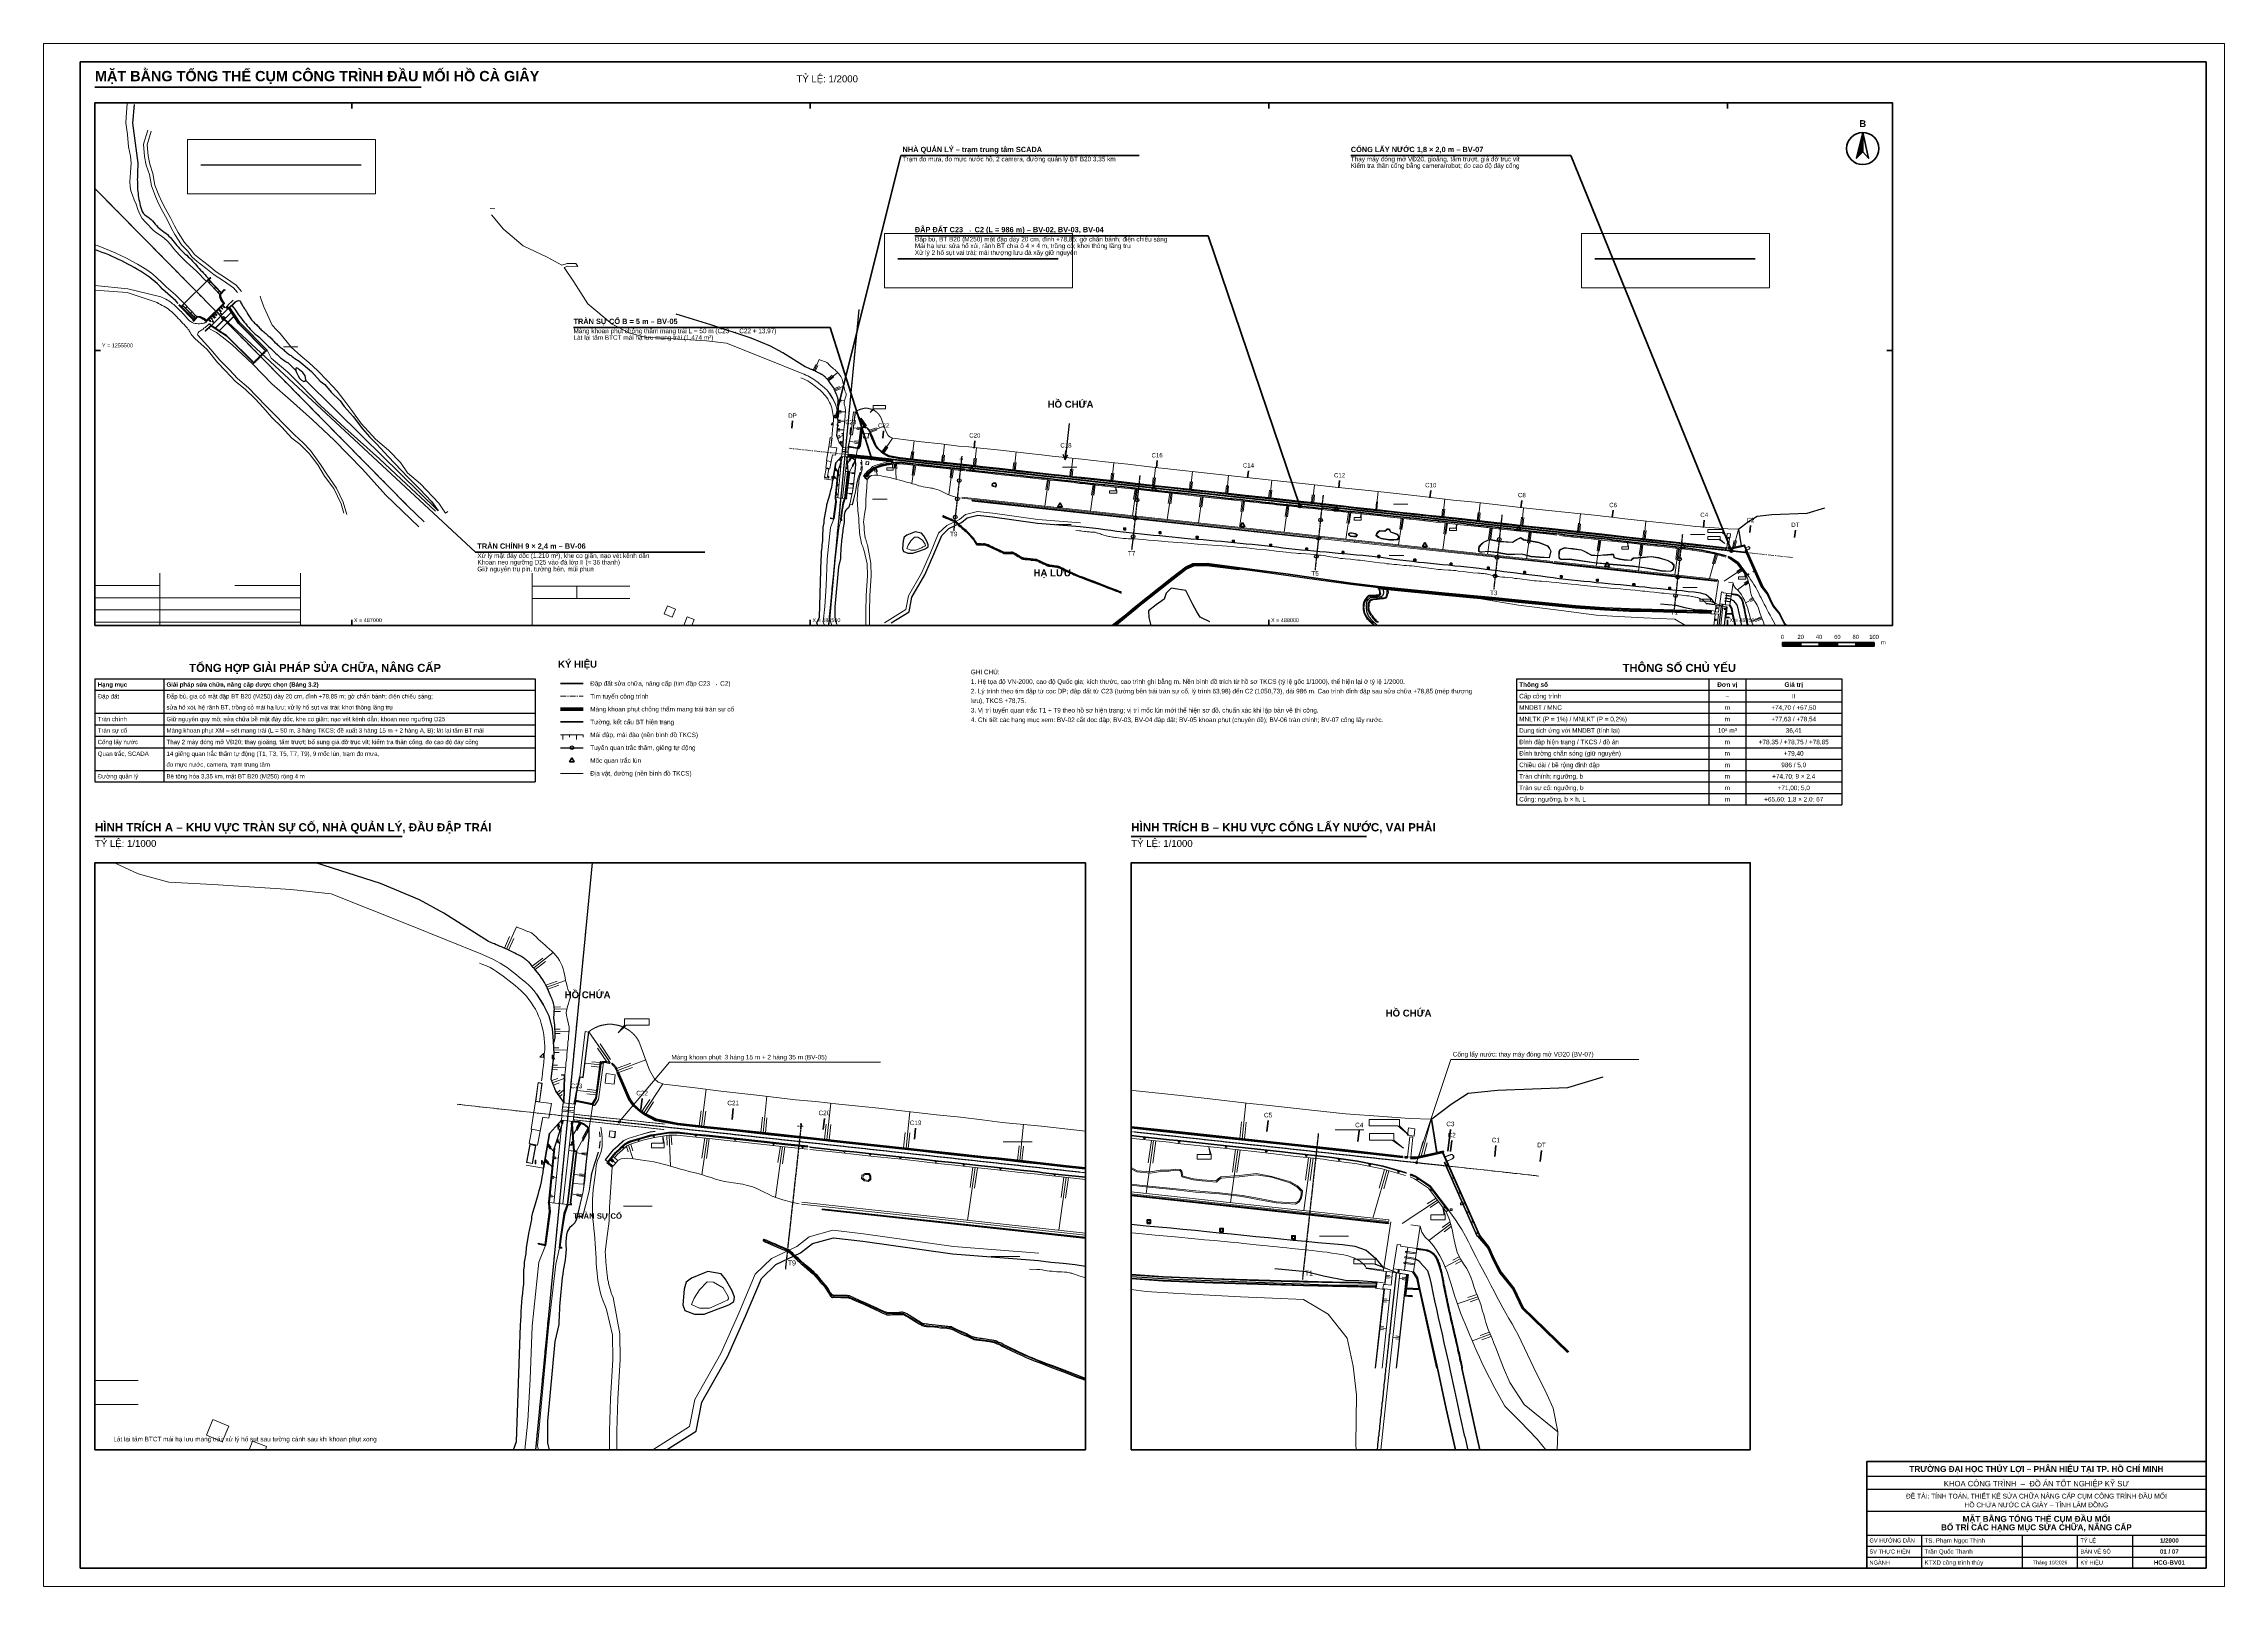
# Model space of a CAD drawing. Header units: millimetres. Extents: x 0 to 1189, y 0 to 841.
import ezdxf
from ezdxf.enums import TextEntityAlignment as Align

# ---------------------------------------------------------------- set-up
doc = ezdxf.new("R2010")
doc.units = ezdxf.units.MM
doc.linetypes.add('CENTER', pattern=[5.08, 3.175, -0.635, 0.635, -0.635])
doc.linetypes.add('DASHED', pattern=[1.524, 1.27, -0.254])
for name, color, linetype, lineweight in [('BANG', 7, 'CONTINUOUS', 25), ('CHU', 7, 'CONTINUOUS', 25), ('CHU_DAM', 7, 'CONTINUOUS', 35), ('CUNG_TRUOT', 6, 'CONTINUOUS', 35), ('KHUNG', 7, 'CONTINUOUS', 50), ('NEN', 9, 'CONTINUOUS', 13), ('NET_CHINH', 7, 'CONTINUOUS', 50), ('NET_MANH', 8, 'CONTINUOUS', 18), ('NUOC', 5, 'CONTINUOUS', 25), ('SUA_CHUA', 1, 'CONTINUOUS', 50), ('TRUC', 1, 'CENTER', 18)]:
    doc.layers.add(name, color=color, linetype=linetype, lineweight=lineweight)
doc.styles.add('VN', font='arial.ttf')
doc.styles.add('VN_DAM', font='arialbd.ttf')

msp = doc.modelspace()

# ---------------------------------------------------------------- hatches: boundary and pattern name
at = {"layer": 'NET_CHINH'}
h = msp.add_hatch(color=7, dxfattribs=at)
h.dxf.hatch_style = 1
h.paths.add_polyline_path([(991.8, 792.5), (988.5, 778.5), (991.8, 782)])
h = msp.add_hatch(color=7, dxfattribs=at)
h.dxf.hatch_style = 1
h.paths.add_polyline_path([(948, 512.5), (958, 512.5), (958, 514.5), (948, 514.5)])
h = msp.add_hatch(color=7, dxfattribs=at)
h.dxf.hatch_style = 1
h.paths.add_polyline_path([(968, 512.5), (978, 512.5), (978, 514.5), (968, 514.5)])
h = msp.add_hatch(color=7, dxfattribs=at)
h.dxf.hatch_style = 1
h.paths.add_polyline_path([(988, 512.5), (998, 512.5), (998, 514.5), (988, 514.5)])

# ---------------------------------------------------------------- linework, layer by layer
at = {"layer": 'BANG'}
for p, q in [((28, 494.7), (268, 494.7)), ((28, 494.7), (28, 438.5)), ((28, 488.5), (268, 488.5)), ((65.5, 494.7), (65.5, 438.5)), ((268, 494.7), (268, 438.5)), ((803, 494.7), (980.5, 494.7)), ((803, 494.7), (803, 426)), ((803, 488.5), (980.5, 488.5)), ((908, 494.7), (908, 426)), ((928, 494.7), (928, 426)), ((980.5, 494.7), (980.5, 426)), ((28, 476), (268, 476)), ((803, 482.2), (980.5, 482.2)), ((803, 476), (980.5, 476)), ((28, 469.7), (268, 469.7)), ((803, 469.7), (980.5, 469.7)), ((28, 463.5), (268, 463.5)), ((28, 457.2), (268, 457.2)), ((803, 463.5), (980.5, 463.5)), ((803, 457.2), (980.5, 457.2)), ((28, 444.7), (268, 444.7)), ((803, 451), (980.5, 451)), ((803, 444.7), (980.5, 444.7)), ((28, 438.5), (268, 438.5)), ((803, 438.5), (980.5, 438.5)), ((803, 432.2), (980.5, 432.2)), ((803, 426), (980.5, 426)), ((994, 60), (1179, 60)), ((994, 53), (1179, 53)), ((994, 41), (1179, 41)), ((994, 28), (1179, 28)), ((1024, 10), (1024, 28)), ((1079, 10), (1079, 28)), ((1109, 10), (1109, 28)), ((1139, 10), (1139, 28)), ((994, 22), (1179, 22)), ((994, 16), (1179, 16))]:
    msp.add_line(p, q, dxfattribs=at)
at = {"layer": 'CHU_DAM'}
for p, q in [((28, 817.3), (205.9, 817.3)), ((28, 408.7), (195.4, 408.7)), ((593, 408.7), (721.3, 408.7))]:
    msp.add_line(p, q, dxfattribs=at)
at = {"layer": 'CUNG_TRUOT'}
for points in [[(506, 610.3), (504.8, 608.1), (507.3, 608.1)], [(605.4, 599.5), (604.2, 597.3), (606.7, 597.3)], [(554.2, 590.7), (552.9, 588.5), (555.4, 588.5)], [(704.9, 588.7), (703.6, 586.4), (706.1, 586.4)], [(653.6, 579.9), (652.4, 577.7), (654.9, 577.7)], [(804.3, 577.9), (803, 575.6), (805.5, 575.6)], [(753, 569.1), (751.8, 566.8), (754.3, 566.8)], [(893.7, 568.1), (892.5, 565.9), (895, 565.9)], [(852.4, 558.3), (851.2, 556), (853.7, 556)], [(288, 451.7), (286.8, 449.5), (289.2, 449.5)]]:
    msp.add_lwpolyline(points, close=True, dxfattribs=at)
at = {"layer": 'KHUNG'}
for points in [[(20, 10), (1179, 10), (1179, 831), (20, 831)], [(994, 10), (1179, 10), (1179, 68), (994, 68)]]:
    msp.add_lwpolyline(points, close=True, dxfattribs=at)
at = {"layer": 'NEN'}
msp.add_line((281.8, 443.2), (294.2, 443.2), dxfattribs=at)
at = {"layer": 'NEN', "color": 8}
for points in [[(105.8, 705.3), (103.6, 707.9), (98, 711.7), (92.9, 715), (88.5, 718.6), (83.8, 722.3), (80.8, 724.7), (78.6, 727.8), (75.2, 731.4), (71.6, 737), (69.6, 740.6), (67.3, 745.2), (64.7, 750), (62.6, 753.9), (61, 757.6), (58.8, 763.4), (57.7, 769.7), (56, 774.8), (55, 779.5), (54.5, 786.1), (56.8, 793.8)], [(107.8, 705.9), (105, 709.4), (99.1, 713.4), (94.1, 716.6), (89.8, 720.2), (85, 723.9), (82.3, 726.1), (80.1, 729), (76.8, 732.6), (73.3, 738), (71.4, 741.6), (69.1, 746.1), (66.5, 750.9), (64.5, 754.7), (62.9, 758.3), (60.7, 763.9), (59.6, 770.2), (58, 775.3), (57, 779.8), (56.5, 785.9), (58.7, 793.2)], [(243.5, 751.1), (246, 750.9)], [(282.6, 720.2), (274.5, 724.6), (261.4, 730.8), (250.7, 739.8), (244.2, 747.6)], [(282.6, 720.2), (285.5, 721.2), (290.1, 721.1)], [(283.9, 719), (285.8, 719.7), (291.3, 719.5)], [(413.6, 661.2), (393.8, 669.2), (372.4, 677.8), (361.4, 679), (340.1, 680.3), (328.1, 680.9), (319.7, 683.2), (309.9, 688), (296.8, 699.1), (289.1, 711.2), (283.9, 719)], [(290.1, 721.1), (291.3, 719.5)], [(28, 709.2), (46, 707.3), (63.2, 703.2), (63.9, 702.9), (64.7, 702.6), (65.5, 702.3), (66.2, 701.9), (66.7, 701.7), (67.6, 701.1), (68.3, 700.7), (69, 700.2), (69.6, 699.8), (70.3, 699.2), (71, 698.7), (71.6, 698.2), (72.1, 697.7), (72.8, 697), (73.4, 696.4), (73.7, 696.1), (74.5, 695.3), (75.1, 694.7), (75.7, 694.1), (76.3, 693.5), (76.8, 692.9), (77.4, 692.3), (77.9, 691.7), (78.3, 691.2), (79, 690.5), (79.6, 689.9), (80.4, 689.4), (81, 689), (81.8, 688.7), (82.7, 688.5), (83.4, 688.4), (84.2, 688.3), (85, 688.3), (86, 688.4), (86.7, 688.5), (87.5, 688.7), (88.5, 689.2), (89, 689.4)], [(28, 706.6), (45.5, 705.3), (62, 699.8), (62.2, 699.6), (62.5, 699.5), (62.7, 699.4), (63.7, 698.8), (64.7, 698.3), (65.6, 697.8), (66.5, 697.3), (67.3, 696.7), (68.1, 696.2), (68.9, 695.6), (69.7, 694.9), (70.4, 694.3), (71.2, 693.6), (71.9, 692.8), (72.6, 692), (73.4, 691.2), (74.2, 690.4), (75, 689.6), (75.8, 688.7), (76.6, 687.8), (77.4, 686.9), (78.3, 686), (78.7, 685.4), (79.1, 684.9), (79.4, 684.4), (79.8, 683.8), (80.5, 682.6), (80.9, 682), (82.5, 680.2), (89.1, 674.2), (94.8, 667.1), (99.1, 662.6), (104.6, 656.8), (109.8, 652.7), (115.3, 647.3), (119.7, 642.6), (124.5, 637.1), (129.9, 631.9), (135.4, 626), (139.7, 622.7), (144.7, 617.6), (149.5, 611.3), (153.2, 605.2), (158.2, 598.4), (162.2, 590.2), (163.6, 585.1)], [(118, 703.3), (118.7, 701.5), (120, 697.6), (122.1, 693.1), (124.6, 687.5), (126.9, 685), (127.8, 684), (128.9, 682.9), (135, 675.6), (140.2, 670.8), (144.6, 667.1), (149.5, 662.7), (154.7, 657.2), (160, 651.6), (163.7, 646.8), (168, 641), (173.1, 634), (181, 625.4), (188, 619.3), (194.5, 612.7), (198.4, 607), (205.5, 601.1), (215.4, 590.4), (219.2, 585)], [(100, 697.9), (100.4, 698.3), (100.8, 698.7), (101.2, 699.1), (101.6, 699.5), (102, 699.9), (102.5, 700.3), (102.9, 700.7), (103.4, 701.1)], [(90.2, 688.2), (89.6, 687.6), (88.5, 686.7), (88, 686.2), (87.4, 685.8), (86.9, 685.4), (86.3, 685), (85.8, 684.6), (85.2, 684.2), (84.7, 683.8), (84.2, 683.3), (83.9, 682.7), (84, 682.1), (91.2, 674.3), (96, 668.5), (101.4, 663.1), (105.7, 658.5), (111.7, 653.3), (116.1, 648.9), (121.5, 643.1), (125.5, 639.1), (131.8, 632.7), (136.7, 627.8), (141.6, 623.3), (145.5, 619.2), (150.9, 611.6), (154.4, 606.3), (159.6, 598.6), (163.4, 591), (165.3, 584.3)], [(429.8, 626.7), (429.9, 627.8), (430, 628.8), (430.1, 629.9), (430.2, 630.9), (430.3, 632), (430.4, 633), (430.5, 634.1), (430.6, 635.2), (430.6, 636.2), (430.6, 637.3), (430.5, 638.3), (430.3, 639.4), (430.2, 640.4), (429.9, 641.4), (429.7, 642.5), (429.3, 643.5), (429, 644.5), (428.5, 645.4), (428, 646.4), (427.5, 647.3), (426.9, 648.2), (426.3, 649), (425.6, 649.8), (424.9, 650.6), (424.2, 651.3), (423.4, 652), (422.6, 652.7), (421.8, 653.4), (420.9, 654.1), (420.1, 654.7), (419.2, 655.3), (418.4, 655.9), (417.5, 656.5), (416.6, 657.1), (415.7, 657.6), (414.7, 658.1), (413.8, 658.5), (412.8, 658.9)], [(413.6, 661.2), (414.6, 660.8), (415.6, 660.3), (416.6, 659.9), (417.5, 659.4), (418.5, 658.8), (419.4, 658.3), (420.3, 657.7), (421.3, 657), (422.1, 656.4), (422.9, 655.7), (423.8, 655), (424.9, 654), (425.5, 653.6), (426.3, 652.9), (426.9, 652.4), (427.7, 651.3), (428.3, 650.4)], [(445.9, 614.2), (446.1, 612.9), (446.2, 611.5), (446.3, 610.2), (446.3, 608.9), (446, 607.6), (445.5, 606.3), (445, 605.1), (444.7, 603.8), (444.5, 602.4), (444.4, 601.1), (444.2, 599.8), (444, 598.5), (443.9, 597.1), (443.7, 595.8), (443.7, 594.5), (443.6, 593.1), (443.6, 591.8), (443.7, 590.4), (443.7, 589.1), (443.9, 587.8), (444, 586.4), (444.2, 585.1), (444.3, 583.8), (444.4, 582.4), (444.5, 581.1), (444.5, 579.8), (444.6, 578.5), (444.7, 577.1), (444.8, 575.8), (444.9, 574.5), (445, 573.2), (445.2, 571.9), (445.5, 570.6), (445.8, 569.3), (446.1, 568), (446.6, 566.8), (447.1, 565.5), (447.4, 564.5), (449.1, 557.5), (449.2, 550.8), (448.5, 540.1), (448.3, 531.4), (448.3, 523.8)], [(449, 603.2), (448.8, 599.2), (448.3, 592.4), (448.2, 588.5), (447.6, 584.5), (447.1, 580.2), (447.2, 579.3), (447.3, 577.5), (447.4, 576.6), (447.4, 575.6), (447.5, 574.7), (447.6, 573.8), (447.7, 573.4), (447.8, 572.9), (447.8, 572.5), (447.9, 572), (448, 571.6), (448.1, 571.1), (448.2, 570.7), (448.4, 570.3), (448.5, 569.8), (448.6, 569.4), (448.8, 569), (448.9, 568.5), (449.2, 567.7), (451, 557.8), (451.2, 550.8), (450.5, 540), (450.3, 531.4), (450.3, 523.8)], [(220.3, 585.9), (219.2, 585)], [(565.3, 579.8), (542, 581.6), (517.5, 585.1), (509.1, 586), (502.7, 584.3), (499.3, 581.6), (492.5, 578.4), (488, 574.1), (483.5, 563.4), (478.6, 552.4), (471.5, 539.9), (470.1, 532.6), (458.4, 525.2)], [(928.8, 551.5), (929.9, 550.2), (930.7, 548.9), (931.8, 547.4), (932.5, 546.2), (933.5, 544.5), (934.3, 543), (934.9, 541.8), (935.8, 539.9), (936.4, 538.8), (937.3, 536.9), (938.1, 535.4), (938.9, 533.9), (939.4, 533.1), (940.5, 530.9), (941.3, 529.4), (942.1, 527.9), (943, 526.3), (943.7, 525), (944.3, 523.8)], [(895.1, 523.8), (889.4, 527.2), (880.9, 527.6), (872.2, 527.9), (855.3, 528.8), (846.4, 529.4), (828.8, 531.8), (804.1, 534.9), (782.6, 538.5)], [(239.2, 344.4), (199.6, 360.4), (156.8, 377.6), (134.7, 379.9), (92.2, 382.6), (68.2, 383.8), (51.5, 388.4), (38.7, 394.5)], [(271.5, 275.5), (271.8, 277.6), (272, 279.7), (272.2, 281.8), (272.5, 283.9), (272.7, 286), (272.9, 288.1), (273, 290.2), (273.2, 292.3), (273.2, 294.4), (273.1, 296.5), (273, 298.6), (272.7, 300.7), (272.3, 302.8), (271.9, 304.9), (271.3, 306.9), (270.7, 309), (269.9, 310.9), (269.1, 312.9), (268.1, 314.7), (267, 316.5), (265.8, 318.3), (264.6, 320), (263.3, 321.7), (261.9, 323.2), (260.3, 324.7), (258.7, 326.1), (257.1, 327.5), (255.5, 328.8), (253.9, 330.1), (252.2, 331.4), (250.5, 332.6), (248.7, 333.9), (247, 335.1), (245.2, 336.2), (243.4, 337.3), (241.5, 338.2), (239.5, 339), (237.6, 339.8)], [(239.2, 344.4), (241.2, 343.6), (243.2, 342.7), (245.2, 341.8), (246.9, 340.9), (249, 339.7), (250.9, 338.5), (252.7, 337.3), (254.6, 335.9), (256.1, 334.7), (257.8, 333.4), (259.5, 332), (261.9, 330.1), (262.9, 329.2), (264.6, 327.8), (265.7, 326.7), (267.5, 324.6), (268.7, 322.8)], [(303.8, 250.4), (304.2, 247.7), (304.5, 245.1), (304.6, 242.4), (304.5, 239.7), (304, 237.1), (303, 234.6), (302, 232.1), (301.3, 229.5), (301, 226.9), (300.7, 224.2), (300.4, 221.6), (300, 218.9), (299.7, 216.3), (299.5, 213.6), (299.3, 210.9), (299.2, 208.2), (299.2, 205.5), (299.3, 202.9), (299.5, 200.2), (299.8, 197.5), (300, 194.9), (300.3, 192.2), (300.6, 189.5), (300.8, 186.9), (300.9, 184.2), (301, 181.6), (301.2, 178.9), (301.3, 176.3), (301.5, 173.7), (301.8, 171), (302, 168.4), (302.4, 165.8), (302.9, 163.2), (303.5, 160.6), (304.2, 158.1), (305.1, 155.5), (306.1, 153), (306.9, 151), (310.1, 137.1), (310.4, 123.7), (309, 102.2), (308.6, 84.8), (308.6, 74.5)], [(310, 228.5), (309.5, 220.3), (308.6, 206.8), (308.3, 199), (307.2, 190.9), (306.2, 182.4), (306.3, 180.5), (306.6, 176.9), (306.7, 175.1), (306.9, 173.3), (307.1, 171.5), (307.3, 169.7), (307.4, 168.8), (307.5, 167.9), (307.7, 167), (307.9, 166.1), (308, 165.2), (308.2, 164.3), (308.5, 163.4), (308.7, 162.5), (309, 161.7), (309.2, 160.8), (309.5, 159.9), (309.8, 159.1), (310.5, 157.4), (314.1, 137.6), (314.4, 123.6), (313, 102), (312.6, 84.7), (312.6, 74.5)], [(765.9, 205.1), (768, 202.3), (769.7, 199.9), (771.8, 196.8), (773.2, 194.5), (775.2, 190.9), (776.8, 187.9), (778, 185.6), (779.8, 181.9), (781, 179.5), (782.9, 175.8), (784.5, 172.9), (786.1, 169.9), (787, 168.2), (789.2, 163.9), (790.8, 160.9), (792.4, 157.9), (794.2, 154.5), (795.6, 151.9), (797.2, 148.9), (798.9, 146), (800.6, 143.1), (802.3, 140.1), (804, 137.2), (812.5, 119.1), (819.5, 104.8), (823, 97.2), (825.6, 84.2), (825.2, 74.5)], [(542.7, 181.6), (496, 185.2), (447.1, 192.1), (430.3, 194.1), (417.4, 190.6), (410.6, 185.2), (396.9, 178.7), (388, 170.2), (379.1, 148.9), (369.2, 126.9), (355, 101.8), (352.1, 87.1), (332.2, 74.5)], [(715.7, 74.5), (715.5, 77.3), (715.8, 104.5), (714, 120.1), (710.8, 135.3), (700.3, 148.3), (687, 156.4), (670.1, 157.1), (652.6, 157.9), (618.8, 159.7), (601.1, 160.8), (593, 161.9)]]:
    msp.add_lwpolyline(points, dxfattribs=at)
at = {"layer": 'NEN'}
for points in [[(78.5, 788.8), (181, 788.8), (181, 759.2), (78.5, 759.2), (78.5, 788.8)], [(85.8, 775), (173.1, 775)], [(85.8, 774.8), (173.1, 774.8)], [(458.5, 737.5), (561, 737.5), (561, 707.9), (458.5, 707.9), (458.5, 737.5)], [(838.5, 737.5), (941, 737.5), (941, 707.9), (838.5, 707.9), (838.5, 737.5)], [(98.2, 722.6), (106, 722.6)], [(465.8, 723.8), (553.1, 723.8)], [(465.8, 723.5), (553.1, 723.5)], [(845.8, 723.8), (933.1, 723.8)], [(845.8, 723.5), (933.1, 723.5)], [(130.7, 675.8), (138.6, 675.8)], [(428.3, 650.4), (428.4, 650.5)], [(428.3, 650.4), (430.2, 647.5)], [(428.3, 650.4), (430.2, 647.5), (431.7, 644.4), (432.6, 641.1), (432.9, 637.6), (433, 634.1), (433, 633.5), (432.3, 627.3), (433.5, 624), (435.6, 621.1)], [(428.4, 650.5), (430.3, 647.6)], [(428.4, 650.5), (430.3, 647.6), (431.8, 644.4), (432.7, 641.1), (433, 637.6), (433.1, 634.1), (433.1, 633.3)], [(430.2, 647.5), (431.7, 644.4)], [(430.3, 647.6), (431.8, 644.4)], [(431.7, 644.4), (432.6, 641.1)], [(431.8, 644.4), (432.7, 641.1)], [(452.3, 641.9), (452.3, 643.7), (459, 643.7), (459, 641.9), (452.8, 641.9), (450.6, 639.9), (452.3, 641.9)], [(430.2, 634.2), (429.3, 633.2)], [(430.2, 633.2), (429.3, 633.2)], [(430.2, 634.2), (430.2, 633.2)], [(430.4, 634.2), (430.2, 634.2)], [(430.2, 633.2), (430.4, 633.2)], [(430.4, 633.2), (430.4, 634.2)], [(432.9, 632.8), (432.3, 627.3)], [(433.1, 633.3), (432.4, 627.3), (433.6, 624), (435.8, 621.1)], [(433, 632.8), (432.4, 627.3)], [(432.6, 641.1), (432.9, 637.6)], [(432.6, 633.8), (432.6, 632.8)], [(432.8, 633.8), (432.6, 633.8)], [(432.6, 632.8), (432.8, 632.8)], [(432.7, 641.1), (433, 637.6)], [(432.8, 632.8), (432.8, 633.8)], [(432.8, 633.8), (433.4, 632.7)], [(432.8, 632.8), (433.4, 632.7)], [(432.9, 637.6), (433, 634.1)], [(433, 637.6), (433.1, 634.1)], [(433, 634.1), (433, 633.5)], [(433.1, 634.1), (433.1, 633.3)], [(440.1, 627.9), (441.6, 640.2)], [(441, 627.8), (442.5, 640.1)], [(441.1, 627.7), (442.6, 640.1)], [(441.6, 640.2), (442.5, 640.1)], [(442.5, 640.1), (442.6, 640.1)], [(446.6, 631.8), (445.2, 621.8)], [(446.6, 631.8), (445.3, 621.8)], [(445.9, 631.7), (445.9, 631.7), (445.9, 631.7), (445.9, 631.7), (445.9, 631.7), (446, 631.7), (446, 631.7), (446, 631.7), (446, 631.7), (446, 631.7), (446, 631.8), (446, 631.8), (446, 631.8), (446.1, 631.8), (446.1, 631.8), (446.1, 631.8), (446.1, 631.9), (446.1, 631.9), (446.1, 631.9), (446.2, 631.9), (446.2, 631.9), (446.2, 631.9), (446.2, 631.9), (446.2, 632), (446.3, 632), (446.3, 632), (446.3, 632), (446.3, 632), (446.3, 632), (446.4, 632), (446.4, 632), (446.4, 632), (446.4, 632.1), (446.4, 632.1), (446.5, 632.1), (446.5, 632.1), (446.5, 632.1), (446.5, 632.1), (446.5, 632.1), (446.5, 632.1), (446.6, 632.1), (446.6, 632.1), (446.6, 632.1), (446.6, 632.1), (446.6, 632.1), (446.6, 632.1), (446.6, 632.1), (446.6, 632.1), (446.6, 632.1), (446.6, 632.1), (446.6, 632.1), (446.6, 632.1), (446.7, 632.1), (446.7, 632.1), (446.7, 632.1), (446.7, 632.1), (446.7, 632.1), (446.7, 632.1), (446.7, 632.1), (446.7, 632.1), (446.7, 632.1), (446.7, 632.1), (446.7, 632.1), (446.7, 632.1), (446.7, 632.1), (446.8, 632.1), (446.8, 632.1), (446.8, 632.1), (446.8, 632.1), (446.8, 632.1), (446.8, 632.1), (446.8, 632.1), (446.8, 632.1), (446.8, 632.1), (446.8, 632.1), (446.8, 632.1), (446.8, 632.1), (446.8, 632.1), (446.8, 632.1), (446.8, 632.1), (446.8, 632.1), (446.8, 632.1), (446.8, 632.1), (446.8, 632.1), (446.9, 632.1), (446.9, 632.1), (446.9, 632.1), (446.9, 632.1), (446.9, 632.1), (446.9, 632.1), (446.9, 632.1), (446.9, 632.1), (447, 632.1), (447, 632.1), (447, 632.1), (447, 632.1), (447, 632.1), (447, 632.1), (447.1, 632.1), (447.1, 632.1), (447.1, 632.1), (447.2, 632.1), (447.2, 632), (447.2, 632), (447.3, 632), (447.3, 632), (447.3, 632), (447.4, 632), (447.4, 632), (447.5, 632), (447.5, 632), (447.6, 632), (447.6, 632), (447.7, 632), (447.7, 632), (447.8, 632), (447.8, 631.9), (447.9, 631.9), (447.9, 631.9), (447.9, 631.9), (448, 631.9), (448, 631.9), (448, 631.9), (448, 631.9), (448, 631.9), (448, 631.9), (448, 631.9), (448, 631.9), (448, 631.9), (448, 631.9), (448, 631.9), (448, 631.9), (448, 631.9), (448, 631.9), (448, 631.9), (448, 631.9), (448, 631.9), (448, 631.9), (448, 631.9), (448, 631.9), (448, 631.9), (448, 631.9), (448, 631.9), (448, 631.9), (448, 631.9), (448, 631.9), (448, 631.9), (448, 631.9), (448, 631.9), (448, 631.9), (448, 631.9), (448, 631.9), (448, 631.9), (448, 631.9), (448, 631.9), (448, 631.9), (448, 631.9), (448, 631.9), (448, 631.9), (448, 631.9), (448, 631.9), (448, 631.9), (448, 631.9), (448, 631.9), (448, 631.9), (448, 631.9), (448, 631.9), (448, 631.9), (448, 631.9), (448, 631.9), (448, 631.9), (448, 631.9), (448, 631.9), (448, 631.9), (448, 631.9), (448, 631.9), (448, 631.9), (448, 631.9), (448, 631.9), (448.1, 631.9), (448.1, 631.9), (448.1, 631.9), (448.1, 631.9), (448.1, 631.9), (448.1, 631.9), (448.1, 631.9), (448.1, 631.9), (448.1, 631.9), (448.1, 631.9), (448.1, 631.9), (448.1, 631.9), (448.1, 631.9), (448.1, 631.9), (448.1, 631.9), (448.1, 631.9), (448.1, 631.9), (448.1, 631.9), (448.1, 631.9), (448.1, 631.9), (448.1, 631.9), (448.1, 631.9), (448.1, 631.9), (448.1, 631.9), (448.1, 631.9), (448.1, 631.9), (448.1, 631.9), (448.1, 631.9), (448.1, 631.9), (448.1, 631.9), (448.1, 631.9), (448.1, 631.9), (448.1, 631.9), (448.1, 631.9), (448.1, 631.9), (448.1, 631.9), (448.1, 631.9), (448.1, 631.9), (448.1, 631.9), (448.1, 631.9), (448.1, 631.9), (448.1, 631.9), (448.1, 631.9), (448.1, 631.9), (448.1, 631.9), (448.1, 631.9), (448.1, 631.9), (448.1, 631.9), (448.1, 631.9), (448.1, 631.9), (448.1, 631.9), (448.1, 631.9), (448.1, 631.9), (448.1, 631.9), (448.1, 631.9), (448.1, 631.9), (448.1, 631.9), (448.1, 631.9), (448.1, 631.9), (448.1, 631.9), (448.1, 631.9), (448.1, 631.9), (448.1, 631.9), (448.1, 631.9), (448.1, 631.9), (448.1, 631.9), (448.1, 631.9), (448.1, 631.9), (448.1, 631.9), (448.1, 631.9), (448.1, 631.9), (448.1, 631.9), (448.1, 631.9), (448.1, 631.9), (448.1, 631.9), (448.1, 631.9), (448.1, 631.9), (448.1, 631.9), (448.1, 631.9), (448.1, 631.9), (448.1, 631.9), (448.1, 631.9), (448.1, 631.9), (448.1, 631.9), (448.1, 631.9), (448.1, 631.9), (448.1, 631.9), (448.1, 631.9), (448.1, 631.9), (448.1, 631.9), (448.1, 631.9), (448.1, 631.9), (448.1, 631.9), (448.1, 631.9), (448.1, 631.9), (448.1, 631.9), (448.1, 631.9), (448.1, 631.9), (448.1, 631.9), (448.1, 631.9), (448.1, 631.9), (448.1, 631.9), (448.1, 631.9), (448.1, 631.9), (448.1, 631.9), (448.1, 631.9), (448.1, 631.9), (448.1, 631.9), (448.1, 631.9), (448.1, 631.9), (448.1, 631.9), (448.1, 631.9), (448.1, 631.9), (448.1, 631.9), (448.1, 631.9), (448.1, 631.9), (448.1, 631.9), (448.1, 631.9), (448.1, 631.9), (448.1, 631.9), (448.1, 631.9), (448.1, 631.9), (448.1, 631.9), (448.1, 631.9), (448.1, 631.9), (448.1, 631.9), (448.1, 631.9), (448.1, 631.9), (448.1, 631.9), (448.1, 631.9), (448.1, 631.9), (448.1, 631.9), (448.1, 631.9), (448.1, 631.9), (448.1, 631.9), (448.2, 631.9), (448.2, 631.9), (448.2, 631.9), (448.2, 631.9), (448.2, 631.9), (448.2, 631.9), (448.2, 631.9), (448.2, 631.9), (448.2, 631.9), (448.2, 631.9), (448.2, 631.9), (448.2, 631.9), (448.2, 631.9), (448.2, 631.9), (448.2, 631.9), (448.2, 631.9), (448.2, 631.9), (448.2, 631.9), (448.2, 631.9), (448.2, 631.9), (448.2, 631.9), (448.2, 631.9), (448.2, 631.9), (448.2, 631.9), (448.2, 631.9), (448.2, 631.9), (448.2, 631.9), (448.2, 631.9), (448.2, 631.9), (448.2, 631.9), (448.2, 631.9), (448.2, 631.9), (448.2, 631.9), (448.2, 631.9), (448.2, 631.9), (448.2, 631.9), (448.2, 631.9), (448.2, 631.9), (448.2, 631.9), (448.2, 631.9), (448.2, 631.9), (448.2, 631.9), (448.2, 631.9), (448.2, 631.9), (448.2, 631.9), (448.2, 631.9), (448.2, 631.9), (448.2, 631.9), (448.2, 631.9), (448.2, 631.9), (448.2, 631.9), (448.2, 631.9), (448.2, 631.9), (448.2, 631.9), (448.2, 631.9), (448.2, 631.9), (448.2, 631.9), (448.2, 631.9), (448.2, 631.9), (448.2, 631.9), (448.2, 631.9), (448.2, 631.9), (448.2, 631.9), (448.2, 631.9), (448.2, 631.9), (448.2, 631.9), (448.2, 631.9), (448.2, 631.9), (448.2, 631.9), (448.2, 631.9), (448.2, 631.9), (448.2, 631.9), (448.2, 631.9), (448.2, 631.9), (448.2, 631.9), (448.2, 631.9), (448.2, 631.9), (448.2, 631.9), (448.2, 631.9), (448.2, 631.9), (448.2, 631.9), (448.2, 631.9), (448.2, 631.9), (448.2, 631.9), (448.2, 631.9), (448.2, 631.9), (448.2, 631.9), (448.2, 631.9), (448.2, 631.9), (448.2, 631.9), (448.2, 631.9), (448.2, 631.9), (448.2, 631.9), (448.2, 631.9), (448.2, 631.9), (448.2, 631.9), (448.2, 631.9), (448.2, 631.9), (448.2, 631.9), (448.2, 631.9), (448.2, 631.9), (448.2, 631.9), (448.2, 631.9), (448.2, 631.9), (448.2, 631.9), (448.2, 631.9), (448.2, 631.9), (448.2, 631.9), (448.2, 631.9), (448.2, 631.9), (448.2, 631.9), (448.2, 631.9), (448.2, 631.9), (448.2, 631.9), (448.2, 631.9), (448.2, 631.9), (448.2, 631.9), (448.3, 631.9), (448.3, 631.9), (448.3, 631.9), (448.3, 631.9), (448.3, 631.9), (448.3, 631.9), (448.3, 631.9), (448.3, 631.9), (448.3, 631.9), (448.3, 631.9), (448.3, 631.9), (448.3, 631.9), (448.3, 631.9), (448.3, 631.9), (448.3, 631.9), (448.3, 631.9), (448.3, 631.9), (448.3, 631.9), (448.3, 631.9), (448.3, 631.9), (448.3, 631.9), (448.3, 631.9), (448.3, 631.9), (448.3, 631.9), (448.3, 631.9), (448.3, 631.9), (448.3, 631.9), (448.3, 631.9), (448.3, 631.9), (448.3, 631.9), (448.3, 631.9), (448.3, 631.9), (448.3, 631.9), (448.3, 631.9), (448.3, 631.9), (448.3, 631.9), (448.3, 631.9), (448.3, 631.9), (448.3, 631.9), (448.3, 631.9), (448.3, 631.9), (448.3, 631.9), (448.3, 631.9), (448.3, 631.9), (448.3, 631.9), (448.3, 631.9), (448.3, 631.9), (448.3, 631.9), (448.3, 631.9), (448.3, 631.9), (448.3, 631.9), (448.3, 631.9), (448.3, 631.9), (448.3, 631.9), (448.3, 631.9), (448.3, 631.9), (448.3, 631.9), (448.3, 631.9), (448.3, 631.9), (448.3, 631.9), (448.3, 631.9), (448.3, 631.9), (448.3, 631.9), (448.3, 631.9), (448.3, 631.9), (448.3, 631.9), (448.3, 631.9), (448.3, 631.9), (448.3, 631.9), (448.3, 631.9), (448.3, 631.9), (448.3, 631.9), (448.3, 631.9), (448.3, 631.9), (448.3, 631.9), (448.3, 631.9), (448.3, 631.9), (448.3, 631.9), (448.3, 631.9), (448.3, 631.9), (448.3, 631.9), (448.3, 631.9), (448.3, 631.9), (448.3, 631.9), (448.3, 631.9), (448.3, 631.9), (448.3, 631.9), (448.3, 631.9), (448.3, 631.9), (448.3, 631.9), (448.3, 631.9), (448.3, 631.9), (448.3, 631.9), (448.3, 631.9), (448.3, 631.9), (448.3, 631.9), (448.3, 631.9), (448.3, 631.9), (448.3, 631.9), (448.3, 631.9), (448.3, 631.9), (448.4, 631.9), (448.4, 631.9), (448.4, 631.9), (448.4, 631.9), (448.4, 631.9), (448.4, 631.9), (448.4, 631.9), (448.4, 631.8), (448.4, 631.8), (448.4, 631.8), (448.4, 631.8), (448.4, 631.8), (448.4, 631.8), (448.4, 631.8), (448.4, 631.8), (448.4, 631.8), (448.4, 631.8), (448.4, 631.8), (448.4, 631.8), (448.4, 631.8), (448.4, 631.8), (448.4, 631.8), (448.4, 631.8), (448.4, 631.8), (448.4, 631.8), (448.4, 631.8), (448.4, 631.8), (448.4, 631.8), (448.4, 631.8), (448.4, 631.8), (448.4, 631.8), (448.4, 631.8), (448.4, 631.8), (448.4, 631.8), (448.4, 631.8), (448.4, 631.8), (448.4, 631.8), (448.4, 631.8), (448.4, 631.8), (448.4, 631.8), (448.4, 631.8), (448.4, 631.8), (448.4, 631.8), (448.4, 631.8), (448.4, 631.8), (448.4, 631.8), (448.4, 631.8), (448.4, 631.8), (448.4, 631.8), (448.4, 631.8), (448.4, 631.8), (448.4, 631.8), (448.4, 631.8), (448.4, 631.8), (448.4, 631.8), (448.4, 631.8), (448.4, 631.8), (448.4, 631.8), (448.4, 631.8), (448.4, 631.8), (448.4, 631.8), (448.4, 631.8), (448.4, 631.8), (448.4, 631.8), (448.4, 631.8), (448.4, 631.8)], [(445.9, 631.7), (446.2, 631.5)], [(446.2, 631.5), (446.2, 631.5), (446.2, 631.5), (446.2, 631.6), (446.3, 631.6), (446.3, 631.6), (446.3, 631.6), (446.3, 631.7), (446.4, 631.7), (446.4, 631.7), (446.4, 631.7), (446.5, 631.7), (446.5, 631.8), (446.5, 631.8), (446.6, 631.8), (446.6, 631.8), (446.6, 631.8), (446.7, 631.8), (446.7, 631.8), (446.7, 631.8), (446.7, 631.8), (446.7, 631.8), (446.7, 631.8), (446.7, 631.8), (446.8, 631.8), (446.8, 631.8), (446.8, 631.8), (446.9, 631.8), (446.9, 631.8), (447, 631.8), (447, 631.8), (447.1, 631.8), (447.2, 631.8), (447.3, 631.7), (447.4, 631.7), (447.6, 631.7), (447.7, 631.7), (448, 631.6), (448.1, 631.6), (448.2, 631.6), (448.2, 631.6), (448.2, 631.6), (448.2, 631.6), (448.2, 631.6), (448.2, 631.6), (448.2, 631.6), (448.2, 631.6), (448.2, 631.6), (448.3, 631.6), (448.3, 631.6), (448.3, 631.6), (448.3, 631.6), (448.3, 631.6), (448.3, 631.6), (448.3, 631.6), (448.3, 631.6), (448.3, 631.6), (448.4, 631.6)], [(448.4, 631.6), (448.4, 631.8)], [(448.8, 631.4), (449, 631.6)], [(448.8, 631.4), (448.8, 631.4), (448.9, 631.3), (448.9, 631.3), (448.9, 631.3), (448.9, 631.3), (448.9, 631.3), (448.9, 631.3), (448.9, 631.3), (448.9, 631.3), (448.9, 631.3), (449, 631.3), (449, 631.3), (449, 631.3), (449, 631.3), (449, 631.2), (449, 631.2), (449.1, 631.2), (449.1, 631.1), (449.1, 631.1), (449.2, 631.1), (449.2, 631), (449.3, 630.9), (449.4, 630.9), (449.4, 630.8), (449.5, 630.7), (449.5, 630.7), (449.6, 630.6), (449.7, 630.5), (449.7, 630.5), (449.7, 630.5), (449.8, 630.4), (449.8, 630.4), (449.8, 630.4), (449.8, 630.3), (449.8, 630.3), (449.8, 630.3), (449.9, 630.3), (449.9, 630.2), (449.9, 630.2), (449.9, 630.1), (449.9, 630), (450, 630), (450, 629.9), (450, 629.8), (450.1, 629.7), (450.2, 629.5), (450.2, 629.4), (450.3, 629.2), (450.4, 628.9)], [(449, 631.6), (449, 631.6), (449, 631.6), (449, 631.6), (449, 631.6), (449, 631.6), (449.1, 631.6), (449.1, 631.6), (449.1, 631.6), (449.1, 631.6), (449.1, 631.6), (449.1, 631.6), (449.1, 631.6), (449.1, 631.6), (449.1, 631.5), (449.1, 631.5), (449.1, 631.5), (449.1, 631.5), (449.1, 631.5), (449.1, 631.5), (449.1, 631.5), (449.1, 631.5), (449.1, 631.5), (449.1, 631.5), (449.1, 631.5), (449.1, 631.5), (449.2, 631.5), (449.2, 631.5), (449.2, 631.5), (449.2, 631.4), (449.2, 631.4), (449.3, 631.4), (449.3, 631.4), (449.3, 631.4), (449.3, 631.4), (449.3, 631.3), (449.3, 631.3), (449.4, 631.3), (449.4, 631.3), (449.4, 631.3), (449.4, 631.2), (449.4, 631.2), (449.4, 631.2), (449.5, 631.2), (449.5, 631.2), (449.5, 631.2), (449.5, 631.1), (449.5, 631.1), (449.5, 631.1), (449.6, 631.1), (449.6, 631.1), (449.6, 631), (449.6, 631), (449.7, 631), (449.7, 630.9), (449.7, 630.9), (449.8, 630.9), (449.8, 630.8), (449.8, 630.8), (449.9, 630.8), (449.9, 630.7), (449.9, 630.7), (449.9, 630.7), (449.9, 630.7), (449.9, 630.7), (449.9, 630.7), (449.9, 630.7), (450, 630.7), (450, 630.6), (450, 630.6), (450, 630.6), (450, 630.6), (450, 630.6), (450, 630.6), (450, 630.6), (450, 630.6), (450, 630.5), (450.1, 630.5), (450.1, 630.5), (450.1, 630.5), (450.1, 630.5), (450.1, 630.5), (450.1, 630.5), (450.1, 630.4), (450.1, 630.4), (450.1, 630.4), (450.1, 630.4), (450.1, 630.4), (450.1, 630.4), (450.1, 630.4), (450.2, 630.4), (450.2, 630.3), (450.2, 630.3), (450.2, 630.3), (450.2, 630.3), (450.2, 630.3), (450.2, 630.3), (450.2, 630.2), (450.2, 630.2), (450.2, 630.2), (450.2, 630.2), (450.2, 630.1), (450.2, 630.1), (450.2, 630.1), (450.3, 630.1), (450.3, 630), (450.3, 630), (450.3, 630), (450.3, 629.9), (450.3, 629.9), (450.4, 629.8), (450.4, 629.8), (450.4, 629.7), (450.4, 629.7), (450.4, 629.7), (450.5, 629.6), (450.5, 629.5), (450.5, 629.4), (450.6, 629.3), (450.6, 629.3), (450.6, 629.3), (450.6, 629.3), (450.6, 629.3), (450.6, 629.3), (450.6, 629.3), (450.6, 629.3), (450.6, 629.3), (450.6, 629.3), (450.6, 629.3), (450.6, 629.3), (450.6, 629.3), (450.6, 629.3), (450.6, 629.3), (450.6, 629.3), (450.6, 629.3), (450.6, 629.3), (450.6, 629.3), (450.6, 629.3), (450.6, 629.3), (450.6, 629.3), (450.6, 629.3), (450.6, 629.3), (450.6, 629.3), (450.6, 629.3), (450.6, 629.3), (450.6, 629.2), (450.6, 629.2), (450.6, 629.2), (450.6, 629.2), (450.6, 629.2), (450.6, 629.2), (450.6, 629.2), (450.6, 629.2), (450.6, 629.2), (450.6, 629.2), (450.6, 629.2), (450.6, 629.2), (450.6, 629.2), (450.6, 629.2), (450.6, 629.2), (450.6, 629.2), (450.6, 629.2), (450.6, 629.2), (450.6, 629.2), (450.6, 629.2), (450.6, 629.2), (450.6, 629.2), (450.6, 629.2), (450.6, 629.2), (450.6, 629.2), (450.6, 629.2), (450.6, 629.2), (450.6, 629.2), (450.6, 629.2), (450.6, 629.2), (450.6, 629.2), (450.6, 629.2), (450.6, 629.2), (450.6, 629.2), (450.6, 629.2), (450.6, 629.2), (450.6, 629.2), (450.6, 629.2), (450.6, 629.2), (450.6, 629.2), (450.6, 629.2), (450.6, 629.2), (450.6, 629.2), (450.6, 629.2), (450.6, 629.2), (450.6, 629.2), (450.6, 629.2), (450.6, 629.2), (450.6, 629.2), (450.6, 629.2), (450.6, 629.2), (450.6, 629.2), (450.6, 629.2), (450.6, 629.2), (450.6, 629.2), (450.6, 629.2), (450.6, 629.2), (450.6, 629.2), (450.6, 629.2), (450.6, 629.2), (450.6, 629.2), (450.6, 629.2), (450.6, 629.2), (450.6, 629.2), (450.6, 629.2), (450.6, 629.2), (450.6, 629.2), (450.6, 629.2), (450.6, 629.2), (450.6, 629.2), (450.6, 629.2), (450.6, 629.2), (450.6, 629.2), (450.6, 629.2), (450.6, 629.2), (450.6, 629.2), (450.6, 629.2), (450.6, 629.2), (450.6, 629.2), (450.6, 629.2), (450.6, 629.2), (450.6, 629.2), (450.6, 629.2), (450.6, 629.2), (450.6, 629.2), (450.6, 629.2), (450.6, 629.2), (450.6, 629.2), (450.6, 629.2), (450.6, 629.2), (450.6, 629.2), (450.6, 629.2), (450.6, 629.2), (450.6, 629.2), (450.6, 629.2), (450.6, 629.2), (450.6, 629.2), (450.6, 629.2), (450.6, 629.2), (450.6, 629.2), (450.6, 629.2), (450.6, 629.2), (450.6, 629.2), (450.6, 629.2), (450.6, 629.2), (450.6, 629.2), (450.6, 629.2), (450.6, 629.2), (450.6, 629.2), (450.6, 629.2), (450.6, 629.2), (450.6, 629.2), (450.6, 629.2), (450.6, 629.2), (450.6, 629.2), (450.6, 629.2), (450.6, 629.2), (450.6, 629.2), (450.6, 629.2), (450.6, 629.2), (450.6, 629.2), (450.6, 629.2), (450.6, 629.2), (450.6, 629.2), (450.6, 629.2), (450.6, 629.2), (450.6, 629.2), (450.6, 629.2), (450.6, 629.2), (450.6, 629.2), (450.6, 629.2), (450.6, 629.2), (450.6, 629.2), (450.6, 629.1), (450.7, 629.1), (450.7, 629.1), (450.7, 629.1), (450.7, 629.1), (450.7, 629.1), (450.7, 629.1), (450.7, 629.1), (450.7, 629.1), (450.7, 629.1), (450.7, 629.1), (450.7, 629.1), (450.7, 629.1), (450.7, 629.1), (450.7, 629.1), (450.7, 629.1), (450.7, 629.1), (450.7, 629.1), (450.7, 629.1), (450.7, 629.1), (450.7, 629.1), (450.7, 629.1), (450.7, 629.1), (450.7, 629.1), (450.7, 629.1), (450.7, 629.1), (450.7, 629.1), (450.7, 629.1), (450.7, 629.1), (450.7, 629.1), (450.7, 629.1), (450.7, 629.1), (450.7, 629.1), (450.7, 629.1), (450.7, 629.1), (450.7, 629.1), (450.7, 629.1), (450.7, 629.1), (450.7, 629.1), (450.7, 629.1), (450.7, 629.1), (450.7, 629.1), (450.7, 629.1), (450.7, 629.1), (450.7, 629.1), (450.7, 629.1), (450.7, 629.1), (450.7, 629.1), (450.7, 629.1), (450.7, 629.1), (450.7, 629.1), (450.7, 629.1), (450.7, 629.1), (450.7, 629.1), (450.7, 629.1), (450.7, 629.1), (450.7, 629.1), (450.7, 629.1), (450.7, 629.1), (450.7, 629.1), (450.7, 629.1), (450.7, 629.1), (450.7, 629.1), (450.7, 629.1), (450.7, 629.1), (450.7, 629.1), (450.7, 629.1), (450.7, 629.1), (450.7, 629.1), (450.7, 629.1), (450.7, 629.1), (450.7, 629.1), (450.7, 629.1), (450.7, 629.1), (450.7, 629.1), (450.7, 629.1), (450.7, 629.1), (450.7, 629.1), (450.7, 629.1), (450.7, 629.1), (450.7, 629.1), (450.7, 629.1), (450.7, 629.1), (450.7, 629.1), (450.7, 629.1), (450.7, 629.1), (450.7, 629.1), (450.7, 629.1), (450.7, 629.1), (450.7, 629.1), (450.7, 629.1), (450.7, 629.1), (450.7, 629.1), (450.7, 629.1), (450.7, 629.1), (450.7, 629.1), (450.7, 629.1), (450.7, 629.1), (450.7, 629.1), (450.7, 629.1), (450.7, 629.1), (450.7, 629.1), (450.7, 629.1), (450.7, 629.1), (450.7, 629.1), (450.7, 629.1), (450.7, 629.1), (450.7, 629.1), (450.7, 629.1), (450.7, 629.1), (450.7, 629.1), (450.7, 629.1), (450.7, 629.1), (450.7, 629.1), (450.7, 629.1), (450.7, 629.1), (450.7, 629.1), (450.7, 629.1), (450.7, 629.1), (450.7, 629.1), (450.7, 629.1), (450.7, 629.1), (450.7, 629.1), (450.7, 629.1), (450.7, 629.1), (450.7, 629.1), (450.7, 629.1), (450.7, 629.1), (450.7, 629.1), (450.7, 629.1), (450.7, 629.1), (450.7, 629.1), (450.7, 629.1), (450.7, 629.1), (450.7, 629.1), (450.7, 629.1), (450.7, 629.1), (450.7, 629.1), (450.7, 629.1), (450.7, 629.1), (450.7, 629.1), (450.7, 629.1), (450.7, 629.1), (450.7, 629.1), (450.7, 629.1), (450.7, 629.1), (450.7, 629.1), (450.7, 629.1), (450.7, 629.1), (450.7, 629.1), (450.7, 629.1), (450.7, 629), (450.7, 629), (450.7, 629), (450.7, 629), (450.7, 629), (450.7, 629), (450.7, 629), (450.7, 629), (450.7, 629), (450.7, 629), (450.7, 629), (450.7, 629), (450.7, 629), (450.7, 629), (450.7, 629), (450.7, 629), (450.7, 629), (450.7, 629), (450.7, 629), (450.7, 629), (450.7, 629), (450.7, 629), (450.7, 629), (450.7, 629), (450.7, 629), (450.7, 629), (450.7, 629), (450.7, 629), (450.7, 629), (450.7, 629), (450.7, 629), (450.7, 629), (450.7, 629), (450.7, 629), (450.7, 629), (450.7, 629), (450.7, 629), (450.7, 629), (450.7, 629), (450.7, 629), (450.7, 629), (450.7, 629), (450.7, 629), (450.7, 629), (450.7, 629), (450.7, 629), (450.7, 629), (450.7, 629), (450.7, 629), (450.7, 629), (450.7, 629), (450.7, 629), (450.7, 629), (450.7, 629), (450.7, 629), (450.7, 629), (450.7, 629), (450.7, 629), (450.7, 629), (450.7, 629), (450.7, 629), (450.7, 629), (450.7, 629), (450.7, 629), (450.7, 629), (450.7, 629), (450.7, 629), (450.7, 629), (450.7, 629), (450.7, 629), (450.7, 629), (450.7, 629), (450.7, 629), (450.7, 629), (450.7, 629), (450.7, 629), (450.7, 629), (450.7, 629), (450.7, 629), (450.7, 629), (450.7, 629), (450.7, 629), (450.7, 629), (450.7, 629), (450.7, 629), (450.7, 629), (450.7, 629), (450.7, 629), (450.7, 629), (450.7, 629), (450.7, 629), (450.7, 629), (450.7, 629), (450.7, 629), (450.7, 629), (450.7, 629), (450.7, 629), (450.7, 629), (450.7, 629), (450.7, 629), (450.7, 629), (450.7, 629), (450.7, 629), (450.7, 629), (450.7, 629), (450.7, 629), (450.7, 629), (450.7, 629), (450.7, 629), (450.7, 629), (450.7, 629), (450.7, 629), (450.7, 629), (450.7, 629), (450.7, 629), (450.7, 629), (450.7, 629), (450.7, 629), (450.7, 629), (450.7, 629), (450.7, 629), (450.7, 629), (450.7, 629), (450.7, 629), (450.7, 629), (450.7, 629), (450.7, 629), (450.7, 629), (450.7, 629), (450.7, 629), (450.7, 629), (450.7, 629), (450.7, 629), (450.7, 629), (450.7, 629), (450.7, 629), (450.7, 629), (450.7, 629), (450.7, 629), (450.7, 629), (450.7, 629), (450.7, 629), (450.7, 629), (450.7, 629), (450.7, 629), (450.7, 629), (450.7, 629), (450.7, 629), (450.7, 629), (450.7, 629), (450.7, 629), (450.7, 629), (450.7, 629), (450.7, 629), (450.7, 629), (450.7, 629), (450.7, 629), (450.7, 629), (450.7, 629), (450.7, 629), (450.7, 629), (450.7, 629), (450.7, 629), (450.7, 629), (450.7, 629), (450.7, 629), (450.7, 629)], [(429.4, 613.2), (428.6, 609.3), (426.4, 609.7), (427.1, 613.6), (426.9, 613.7), (428.1, 621.2), (432.4, 620.6), (431.8, 616.6), (430.1, 616.9), (429.4, 613.2)], [(426.9, 613.7), (428.1, 621.2)], [(428.8, 626.3), (428.1, 621.2)], [(428.1, 621.2), (429.2, 621), (429.9, 626.1), (428.8, 626.3), (428.1, 621.2)], [(428.1, 621.2), (429.2, 621)], [(428.1, 621.2), (432.4, 620.6)], [(428.8, 626.2), (428.2, 621.2)], [(428.2, 621.2), (429.2, 621.1), (429.8, 626.1), (428.8, 626.2), (428.2, 621.2)], [(428.2, 621.2), (429.2, 621.1)], [(429.9, 626.1), (428.8, 626.3)], [(429.8, 626.1), (428.8, 626.2)], [(429.2, 621), (429.9, 626.1)], [(429.2, 621.1), (429.8, 626.1)], [(432.4, 620.6), (431.8, 616.6)], [(432.3, 627.3), (433.5, 624)], [(432.4, 627.3), (433.6, 624)], [(433.5, 624), (435.6, 621.1)], [(433.6, 624), (435.8, 621.1)], [(435.4, 618.5), (435.1, 616), (438.4, 615.7), (438.6, 618.2), (435.4, 618.5)], [(435.2, 628.3), (435.2, 628.4)], [(435.2, 628.4), (436.1, 628.4)], [(435.2, 628.3), (435.9, 628.3)], [(435.6, 620.8), (435.4, 618.9)], [(435.5, 619.7), (435.4, 618.9)], [(438.6, 618.2), (438.7, 618.6), (435.4, 618.9), (435.4, 618.5), (438.6, 618.2)], [(435.6, 620.8), (435.5, 619.7)], [(435.5, 619.7), (438.7, 619.4)], [(435.6, 620.8), (435.6, 621.1)], [(435.6, 620.8), (438.8, 620.5)], [(435.9, 628.3), (435.7, 620.8)], [(436.1, 628.4), (435.9, 620.7)], [(438.5, 620.5), (440.1, 627.9)], [(438.7, 620.5), (440.2, 627.8)], [(438.8, 620.5), (438.7, 618.6)], [(438.7, 619.4), (438.8, 620.5)], [(438.7, 619.4), (438.7, 618.6)], [(438.8, 620.5), (438.9, 621.3)], [(438.8, 620.5), (439, 620.4)], [(439, 620.4), (439.1, 621.2)], [(440.2, 627.9), (441, 627.8)], [(440.3, 627.8), (441.1, 627.7)], [(444.4, 620.3), (444.4, 620.3), (444.4, 620.3), (444.4, 620.3), (444.3, 620.2), (444.3, 620.2), (444.3, 620.2), (444.3, 620.2), (444.3, 620.2), (444.2, 620.2), (444.2, 620.2), (444.2, 620.2), (444.2, 620.1), (444.1, 620.1), (444.1, 620.1), (444.1, 620.1), (444.1, 620.1), (444, 620.1), (444, 620.1), (444, 620.2), (444, 620.2), (443.9, 620.2), (443.9, 620.2), (443.9, 620.2), (443.9, 620.2), (443.9, 620.2), (443.8, 620.2), (443.8, 620.3), (443.8, 620.3), (443.8, 620.3), (443.8, 620.3), (443.8, 620.3), (443.8, 620.4), (443.8, 620.4), (443.7, 620.4), (443.7, 620.4), (443.7, 620.5), (443.7, 620.5)], [(444.4, 620.3), (444.4, 620.3), (444.4, 620.3), (444.4, 620.2), (444.4, 620.2), (444.4, 620.2), (444.4, 620.2), (444.3, 620.2), (444.3, 620.2), (444.3, 620.1), (444.3, 620.1), (444.2, 620.1), (444.2, 620.1), (444.2, 620.1), (444.2, 620.1), (444.2, 620.1), (444.1, 620.1), (444.1, 620.1), (444.1, 620.1), (444.1, 620.1), (444, 620.1), (444, 620.1), (444, 620.1), (444, 620.1), (443.9, 620.1), (443.9, 620.1), (443.9, 620.1), (443.9, 620.2), (443.8, 620.2), (443.8, 620.2), (443.8, 620.2), (443.8, 620.2), (443.8, 620.2), (443.8, 620.3), (443.7, 620.3), (443.7, 620.3), (443.7, 620.3), (443.7, 620.3), (443.7, 620.4), (443.7, 620.4), (443.7, 620.4)], [(445.3, 621.8), (444.4, 620.3)], [(445.2, 621.8), (444.4, 620.3)], [(425.5, 603.8), (430.3, 603), (431.9, 612.5), (435.1, 616)], [(426.6, 609.5), (425.7, 604.5)], [(425.7, 604.5), (427.2, 604.2), (428.1, 609.2), (426.6, 609.5), (425.7, 604.5)], [(426.6, 609.4), (425.7, 604.6)], [(425.7, 604.6), (427.2, 604.3), (428.1, 609.1), (426.6, 609.4), (425.7, 604.6)], [(426.4, 609.7), (427.1, 613.6)], [(428.6, 609.3), (426.4, 609.7)], [(428.1, 609.2), (426.6, 609.5)], [(428.1, 609.1), (426.6, 609.4)], [(427.1, 613.6), (426.9, 613.7)], [(427.1, 613.6), (429.4, 613.2)], [(427.2, 604.2), (428.1, 609.2)], [(427.2, 604.3), (428.1, 609.1)], [(430.1, 616.9), (428.6, 609.3)], [(431.8, 616.6), (430.1, 616.9)], [(431.7, 593.7), (433.2, 608.5), (435.3, 615.2)], [(431.8, 593.6), (433.3, 608.5), (435.4, 615.2)], [(433.2, 608.5), (435.3, 615.2)], [(435.4, 615.2), (433.3, 608.5)], [(438.5, 607.7), (436.8, 593.1)], [(437.2, 607.8), (438.5, 607.7)], [(437.2, 607.8), (439.3, 607.6)], [(439.3, 607.6), (437.6, 593.4)], [(437.9, 615), (438.5, 607.7)], [(438.1, 615), (438.7, 607.7)], [(445.2, 607.4), (444.2, 604.3), (443.4, 601.5), (442.7, 596.7), (440.9, 589.6)], [(445.3, 607.3), (444.2, 604.3), (443.5, 601.5), (442.7, 596.7), (441, 589.5)], [(441.2, 598.6), (441.4, 599.8), (441.9, 604), (442.3, 607.9), (442.7, 611.4), (442.6, 613.9)], [(441.9, 604), (442.3, 607.9)], [(441.9, 604), (442.3, 607.9)], [(442, 604), (442.4, 607.9)], [(442.3, 607.9), (442.7, 611.4)], [(442.3, 607.9), (442.7, 611.3)], [(442.4, 607.9), (442.8, 611.3)], [(442.7, 611.4), (442.6, 613.9)], [(442.7, 611.3), (442.7, 613.9)], [(442.8, 611.3), (442.7, 613.9)], [(445.2, 607.4), (444.2, 604.3)], [(445.3, 607.3), (444.2, 604.3)], [(445.5, 612.9), (445.7, 611.5)], [(445.5, 612.9), (445.7, 611.5)], [(445.7, 610.4), (445.5, 608.4)], [(445.7, 610.4), (445.5, 608.4)], [(447.1, 605.3), (449.2, 607.9), (450.6, 609.1), (452, 610.4), (453.4, 611.1), (456.9, 612.2), (459.4, 612.8), (460.8, 613.1)], [(447.2, 605.3), (449.3, 607.9), (450.6, 609), (452, 610.4), (453.4, 611), (456.9, 612.1), (459.4, 612.8), (460.8, 613)], [(448.2, 611.5), (448.4, 613.2), (449.9, 613), (449.7, 611.3)], [(448.2, 611.6), (448.4, 613.2), (449.9, 613), (449.7, 611.4), (448.2, 611.6)], [(449.7, 611.3), (448.2, 611.5)], [(462.9, 609.8), (462.8, 611.7), (463.2, 609.8), (463.2, 608.5), (459.7, 608.5), (459.7, 609.8), (462.9, 609.8)], [(499.9, 614.4), (499.6, 614.4)], [(500.3, 614.8), (500.3, 615.2)], [(500.3, 614.4), (500.3, 614.4), (500.3, 614.4), (500.3, 614.4), (500.3, 614.4), (500.3, 614.4), (500.3, 614.4), (500.3, 614.4), (500.3, 614.4)], [(500.3, 614.4), (500.3, 614.4), (500.3, 614.4), (500.3, 614.4), (500.3, 614.4), (500.3, 614.4), (500.3, 614.4), (500.3, 614.4), (500.3, 614.4)], [(500.3, 614), (500.3, 613.7)], [(500.7, 614.4), (501.1, 614.4)], [(502.3, 608.8), (502.3, 609)], [(502.9, 608.7), (502.9, 608.9)], [(555.6, 610.1), (563.4, 610.1)], [(425.7, 604.6), (427.2, 604.3)], [(425.7, 604.5), (427.2, 604.2)], [(428, 605.2), (428, 604.2)], [(428.2, 605.2), (428, 605.2)], [(428, 604.2), (428.2, 604.2)], [(428.2, 604.2), (428.2, 605.2)], [(429.7, 605), (429.7, 604)], [(429.9, 605), (429.7, 605)], [(429.7, 604), (429.9, 604)], [(429.7, 604), (430.5, 604)], [(429.9, 604), (429.9, 605)], [(429.9, 605), (430.5, 604)], [(438.3, 598.9), (441.2, 598.6)], [(439.5, 589.9), (441.1, 596.6)], [(439.5, 589.9), (441.1, 596.6)], [(442.7, 596.7), (440.9, 589.6)], [(442.7, 596.7), (441, 589.5)], [(441.1, 596.6), (441.4, 599.8)], [(441.1, 596.6), (441.5, 599.7)], [(441.2, 598.6), (441.4, 599.8)], [(441.4, 599.8), (441.9, 604)], [(441.4, 599.8), (441.9, 604)], [(441.5, 599.7), (442, 604)], [(443.5, 601.5), (442.7, 596.7)], [(443.4, 601.5), (442.7, 596.7)], [(444.2, 604.3), (443.4, 601.5)], [(444.2, 604.3), (443.5, 601.5)], [(447.1, 605.3), (447.8, 604.7)], [(447.2, 605.3), (447.8, 604.8)], [(447.6, 604.4), (447.6, 604.5)], [(447.6, 604.5), (449.1, 603.4)], [(447.6, 604.4), (449, 603.2)], [(447.7, 604.3), (447.8, 604.4)], [(447.8, 604.7), (449.2, 603.6)], [(449, 603.2), (449.1, 603.4)], [(449.2, 606.2), (450.5, 605.1)], [(449.2, 603.6), (450.5, 605.1)], [(517.7, 599.6), (517, 600.2), (517.1, 601.1), (517.9, 601.5), (519.1, 601.5), (519.5, 600.9), (519.5, 599.9), (518.9, 599.3), (517.7, 599.6)], [(584.8, 597.2), (581.1, 597.2), (581.1, 595.9), (585.1, 595.9), (585.1, 597.2), (584.4, 599.2), (584.8, 597.2)], [(431.7, 593.6), (431.7, 593.6)], [(431.8, 593.7), (431.8, 593.7)], [(431.8, 593.6), (436.8, 593.1)], [(436.8, 593.3), (436.8, 593.3)], [(437.6, 593.4), (438, 593.4)], [(437.9, 593), (438, 593.4)], [(439.5, 589.9), (441, 589.5)], [(439.5, 589.9), (440.9, 589.6)], [(452, 592.7), (459.9, 592.7)], [(490.4, 583.3), (497, 580.5), (504, 574.3), (506.6, 571.4), (508.1, 569.2), (508.8, 568.2), (509.5, 568.1), (511.5, 568), (513.6, 567.9), (517.5, 566.2), (523.7, 563.3), (528.5, 563.3), (532.9, 560.8), (533.6, 560.4), (534.6, 560.2), (538.9, 559.7), (541.4, 559.4), (544.1, 558.2), (547.8, 556.5), (551.3, 556), (553.8, 555.6), (555.5, 554.7), (560.6, 552.3), (566.7, 549.8), (570.4, 548.4), (576.1, 546.2), (587.7, 541.7)], [(694.6, 572.1), (500.6, 593.2)], [(694.6, 572.6), (500.7, 593.7)], [(718, 582.6), (718.4, 585), (718.3, 582.6), (718.3, 581.3), (714.6, 581.3), (714.6, 582.6), (718, 582.6)], [(736, 590), (743.8, 590)], [(552.3, 578.9), (560.2, 578.9)], [(694.7, 572.6), (694.7, 572.6)], [(822.8, 557.8), (695.1, 571.3)], [(822.8, 557.7), (695.1, 571.2)], [(822.8, 558.2), (695.2, 572)], [(822.9, 558.7), (695.3, 572.5)], [(712.1, 572.6), (711.5, 573.1), (711.5, 573.9), (712.2, 574.4), (713.5, 574.4), (715.2, 573.9), (715.8, 573.6), (716.3, 573.2), (716, 572.6), (715.6, 572.2), (714.1, 572.2), (712.7, 572.4), (712.1, 572.6)], [(729.2, 571.1), (727.7, 571.8), (726.4, 572.9), (726.8, 573.9), (727.5, 574.8), (728.3, 575.6), (731.2, 575.4), (731.9, 576), (732.5, 576.5), (733.2, 576.5), (733.9, 576.3), (734.2, 575.5), (734.5, 574.9), (738.4, 573.6), (738.8, 572.7), (739, 571.9), (738.7, 571.1), (738.2, 570.5), (736.2, 570.3), (733.8, 570.4), (729.2, 571.1)], [(770, 576.9), (766.6, 576.9), (766.6, 575.6), (770.3, 575.6), (770.3, 576.9), (770.6, 579), (770, 576.9)], [(782.4, 564.1), (782.4, 565.6), (782.6, 566.8), (783.8, 568.2), (785, 569.2), (788.3, 570.8), (793.8, 569.7), (800.9, 569.3), (803.1, 570.7), (805.2, 571.8), (806.2, 571.3), (807, 570.6), (810.1, 570.1), (815.3, 569.2), (820.1, 567.3), (821.1, 566.2), (822, 564.4), (821, 560.6), (815.5, 560.9), (811, 561.3), (805.8, 562.6), (798.7, 562.4), (792.5, 563.5), (787.5, 564.1), (784.3, 563.7), (783.1, 563.8), (782.4, 564.1)], [(897.9, 573.4), (905.8, 573.4)], [(915.5, 574.5), (917.9, 572.1), (915.1, 574.5), (907.3, 574.5), (907.3, 576.2), (915.5, 576.2), (915.5, 574.5)], [(913.5, 570.7), (907.3, 570.7), (907.3, 572.4), (914, 572.4), (914, 570.7), (916.6, 568.5), (913.5, 570.7)], [(918.6, 566), (917.7, 566.1), (918.3, 571.5), (919.2, 571.4), (918.6, 566)], [(924.1, 576.3), (925.6, 567.2)], [(924.1, 576.3), (924.3, 576.3)], [(924.3, 576.3), (925.8, 567.2)], [(733.7, 562), (741.6, 562)], [(826.3, 560.1), (826.1, 561.4), (826.2, 563.9), (826.7, 565.2), (829.3, 566.3), (831.4, 566), (833.7, 565.8), (838.4, 565.1), (840.2, 564.3), (844, 562.3), (847.6, 562), (850.3, 562.4), (852.6, 562.5), (854.4, 562.7), (855.7, 562.6), (856.1, 562.2), (856.4, 560.8), (859.3, 560.1), (861.7, 559.8), (865.5, 559.5), (866, 560.1), (866.8, 560.6), (871.8, 561), (876.5, 561.5), (880.7, 560.8), (885.8, 559.3), (887.7, 558.1), (889, 556.8), (889, 555.8), (888.8, 554.9), (888.1, 553.8), (887.1, 553.2), (881.9, 553.5), (877.3, 554.4), (872.6, 555.2), (866.4, 556), (859.9, 556.5), (853.7, 557.1), (845.4, 557.9), (831.8, 559.8), (827.7, 559.6), (826.3, 560.1)], [(863.9, 566.7), (860.4, 566.7), (860.4, 565.4), (864.2, 565.4), (864.2, 566.7), (863.5, 568.7), (863.9, 566.7)], [(916.9, 565.8), (917, 566.1)], [(917.3, 561.6), (917.3, 561.7)], [(918.4, 561.2), (918.5, 561.4)], [(918.5, 565.7), (918.6, 566)], [(918.5, 565.7), (920.1, 565.6)], [(918.6, 566), (920.1, 565.9)], [(920.1, 565.6), (927.4, 567.3)], [(920.1, 565.9), (925.6, 567.2)], [(920.2, 559.7), (920.5, 560.2)], [(927.7, 564.5), (927.8, 564.6)], [(936.6, 544.4), (927.7, 564.5)], [(928.3, 564.8), (927.8, 564.6)], [(936.8, 544.5), (927.8, 564.6)], [(927.9, 566), (929.4, 566.7)], [(927.9, 566), (929.4, 566.7)], [(928.7, 564), (928.2, 563.7)], [(928.6, 564.2), (928.3, 564.1)], [(928.4, 564.9), (929.9, 565.6)], [(928.4, 564.8), (929.9, 565.5)], [(928.8, 563.7), (928.5, 563.6)], [(929.4, 566.7), (929.4, 566.7), (929.4, 566.7), (929.5, 566.7), (929.5, 566.7), (929.5, 566.7), (929.5, 566.8), (929.6, 566.8), (929.6, 566.8), (929.6, 566.8), (929.6, 566.8), (929.7, 566.8), (929.7, 566.8), (929.7, 566.8), (929.7, 566.7), (929.8, 566.7), (929.8, 566.7), (929.8, 566.7), (929.8, 566.7), (929.9, 566.7), (929.9, 566.7), (929.9, 566.7), (929.9, 566.7), (930, 566.7), (930, 566.7), (930, 566.6), (930, 566.6), (930, 566.6), (930.1, 566.6), (930.1, 566.6), (930.1, 566.6), (930.1, 566.6), (930.1, 566.5), (930.1, 566.5), (930.2, 566.5), (930.2, 566.5), (930.2, 566.5), (930.2, 566.4), (930.2, 566.4), (930.2, 566.4), (930.2, 566.4), (930.2, 566.3), (930.3, 566.3), (930.3, 566.3), (930.3, 566.3), (930.3, 566.2), (930.3, 566.2), (930.3, 566.2), (930.3, 566.2), (930.3, 566.1), (930.3, 566.1), (930.3, 566.1), (930.3, 566.1), (930.3, 566), (930.3, 566), (930.3, 566), (930.3, 566), (930.3, 565.9), (930.3, 565.9), (930.3, 565.9), (930.2, 565.9), (930.2, 565.9), (930.2, 565.8), (930.2, 565.8), (930.2, 565.8), (930.2, 565.8), (930.2, 565.7), (930.2, 565.7), (930.1, 565.7), (930.1, 565.7), (930.1, 565.7), (930.1, 565.6), (930.1, 565.6), (930.1, 565.6), (930, 565.6), (930, 565.6), (930, 565.6), (930, 565.6), (930, 565.5), (929.9, 565.5), (929.9, 565.5), (929.9, 565.5), (929.9, 565.5)], [(929.4, 566.7), (929.4, 566.7), (929.5, 566.7), (929.5, 566.7), (929.5, 566.7), (929.5, 566.7), (929.6, 566.7), (929.6, 566.7), (929.6, 566.7), (929.6, 566.7), (929.7, 566.7), (929.7, 566.7), (929.7, 566.7), (929.7, 566.7), (929.8, 566.7), (929.8, 566.7), (929.8, 566.7), (929.8, 566.7), (929.9, 566.7), (929.9, 566.7), (929.9, 566.6), (929.9, 566.6), (929.9, 566.6), (930, 566.6), (930, 566.6), (930, 566.6), (930, 566.6), (930, 566.5), (930.1, 566.5), (930.1, 566.5), (930.1, 566.5), (930.1, 566.5), (930.1, 566.5), (930.1, 566.4), (930.2, 566.4), (930.2, 566.4), (930.2, 566.4), (930.2, 566.3), (930.2, 566.3), (930.2, 566.3), (930.2, 566.3), (930.2, 566.3), (930.2, 566.2), (930.2, 566.2), (930.2, 566.2), (930.2, 566.2), (930.2, 566.1), (930.2, 566.1), (930.2, 566.1), (930.2, 566.1), (930.2, 566), (930.2, 566), (930.2, 566), (930.2, 566), (930.2, 565.9), (930.2, 565.9), (930.2, 565.9), (930.2, 565.9), (930.2, 565.8), (930.2, 565.8), (930.2, 565.8), (930.1, 565.8), (930.1, 565.8), (930.1, 565.7), (930.1, 565.7), (930.1, 565.7), (930.1, 565.7), (930, 565.7), (930, 565.6), (930, 565.6), (930, 565.6), (930, 565.6), (929.9, 565.6), (929.9, 565.6), (929.9, 565.6), (929.9, 565.6), (929.8, 565.5)], [(930.3, 560.4), (929.8, 560.2)], [(930.2, 560.7), (929.9, 560.5)], [(930.4, 560.2), (930.1, 560.1)], [(63.4, 552.3), (63.4, 523.8)], [(140.1, 552.3), (140.1, 523.8)], [(266.3, 552.3), (266.3, 523.8)], [(912.6, 548.4), (823.5, 558.1)], [(912.6, 548.9), (823.6, 558.6)], [(911.2, 535.2), (913.1, 548.3)], [(912.6, 548.6), (912.6, 548.9)], [(918.6, 547.5), (921.1, 547.1)], [(920.2, 541.1), (921.1, 547.1)], [(921.1, 547), (921.1, 547.1)], [(927.7, 550.3), (927.3, 552.3), (928, 550.3), (928, 549), (924.1, 549), (924.1, 550.3), (927.7, 550.3)], [(928.2, 551.1), (928.8, 551.5)], [(928.2, 551.1), (928.7, 551.4)], [(938.2, 523.8), (938.1, 524.3), (937.7, 525.6), (937.4, 526.5), (936.7, 528.2), (936.3, 529.2), (935.8, 530.7), (935.4, 532), (934.9, 533.3), (934.3, 534.8), (933.7, 535.8), (933, 536.9), (932.2, 538.1), (931.6, 539.3), (931.2, 540.1), (930.7, 541.9), (930.4, 543.4), (930.2, 544.7), (930, 545.9), (929.6, 547.2), (929.1, 548.9), (928.8, 549.8), (928.2, 551.1)], [(928.7, 551.4), (928.8, 551.5)], [(932.1, 556.4), (931.6, 556.1)], [(932, 556.6), (931.7, 556.5)], [(932.2, 556.1), (931.9, 556)], [(933.4, 553.5), (932.8, 553.3)], [(933.3, 553.7), (933, 553.6)], [(933.5, 553.3), (933.2, 553.2)], [(934.5, 551.1), (933.9, 550.8)], [(934.4, 551.3), (934.1, 551.2)], [(934.6, 550.9), (934.3, 550.7)], [(935.6, 548.5), (935.1, 548.2)], [(935.5, 548.7), (935.2, 548.6)], [(935.7, 548.2), (935.4, 548.1)], [(28, 545.6), (63.4, 545.6)], [(28, 538.9), (140.1, 538.9)], [(104.3, 545.6), (140.1, 545.6)], [(266.3, 545.2), (319.7, 545.2)], [(266.3, 538.6), (319.7, 538.6)], [(290.8, 545.2), (290.8, 538.6)], [(893.7, 544.5), (901.6, 544.5)], [(908.4, 537), (903, 537), (903, 538.2), (908.9, 538.2), (908.9, 537), (915.1, 534.4), (908.4, 537)], [(911.2, 535.2), (906.4, 535.9), (906.4, 535.7), (911.1, 535), (911.2, 535.2)], [(906.4, 535.7), (906.4, 535.9)], [(906.4, 535.9), (911.2, 535.2)], [(906.4, 535.7), (911.1, 535)], [(911.1, 535), (911.2, 535.2)], [(913.7, 534.6), (914.8, 542.2)], [(916.8, 535.1), (913.9, 535.6)], [(915.3, 535.4), (913.9, 535.6)], [(914.8, 542.2), (915.8, 542)], [(919.3, 534.8), (915.4, 535.3)], [(915.8, 541.7), (915.8, 542)], [(915.8, 541.7), (920.2, 541.1)], [(916.8, 537), (916.8, 537.1), (916.8, 537.1), (916.8, 537.1), (916.7, 537.1), (916.7, 537.1), (916.7, 537.2), (916.7, 537.2), (916.7, 537.2), (916.7, 537.2), (916.7, 537.2), (916.7, 537.3), (916.8, 537.3), (916.8, 537.3), (916.8, 537.3), (916.8, 537.3), (916.8, 537.3)], [(916.8, 537), (916.8, 537.1), (916.8, 537.1), (916.8, 537.1), (916.7, 537.1), (916.7, 537.1), (916.7, 537.2), (916.7, 537.2), (916.7, 537.2), (916.7, 537.2), (916.7, 537.2), (916.7, 537.3), (916.8, 537.3), (916.8, 537.3), (916.8, 537.3), (916.8, 537.3), (916.8, 537.3)], [(916.8, 535.1), (917.8, 541.5)], [(916.8, 537.3), (919.6, 536.9)], [(916.8, 535.1), (917.1, 537)], [(916.8, 537), (917.1, 537)], [(919.3, 534.8), (916.8, 535.1)], [(917, 538.5), (917, 538.5), (917, 538.6), (917, 538.6), (917, 538.6), (917, 538.6), (916.9, 538.6), (916.9, 538.7), (916.9, 538.7), (916.9, 538.7), (917, 538.7), (917, 538.8), (917, 538.8), (917, 538.8), (917, 538.8), (917, 538.8), (917.1, 538.8)], [(917, 538.5), (917, 538.5), (917, 538.6), (917, 538.6), (917, 538.6), (917, 538.6), (916.9, 538.6), (916.9, 538.7), (916.9, 538.7), (916.9, 538.7), (917, 538.7), (917, 538.8), (917, 538.8), (917, 538.8), (917, 538.8), (917, 538.8), (917.1, 538.8)], [(917, 538.5), (919.8, 538.1)], [(917.1, 538.8), (917.4, 538.8)], [(917.1, 537.3), (917.3, 538.5)], [(917.1, 537), (919.6, 536.6)], [(917.2, 540), (917.2, 540), (917.2, 540), (917.2, 540.1), (917.2, 540.1), (917.2, 540.1), (917.2, 540.1), (917.2, 540.1), (917.2, 540.2), (917.2, 540.2), (917.2, 540.2), (917.2, 540.2), (917.2, 540.3), (917.2, 540.3), (917.2, 540.3), (917.3, 540.3), (917.3, 540.3)], [(917.2, 540), (917.2, 540), (917.2, 540), (917.2, 540.1), (917.2, 540.1), (917.2, 540.1), (917.2, 540.1), (917.2, 540.1), (917.2, 540.2), (917.2, 540.2), (917.2, 540.2), (917.2, 540.2), (917.2, 540.3), (917.2, 540.3), (917.2, 540.3), (917.3, 540.3), (917.3, 540.3)], [(917.2, 540), (917.5, 540)], [(917.3, 540.3), (917.6, 540.3)], [(917.4, 538.8), (917.5, 540)], [(917.4, 538.8), (919.8, 538.4)], [(917.5, 540), (920, 539.6)], [(917.6, 540.3), (917.8, 541.5)], [(917.6, 540.3), (920.1, 539.9)], [(919.3, 534.8), (920.2, 540.9)], [(937, 545.5), (936.4, 545.2)], [(936.9, 545.7), (936.6, 545.6)], [(936.6, 544.4), (936.8, 544.5)], [(937.1, 545.2), (936.8, 545.1)], [(937, 544.6), (939.8, 541.2), (941.4, 537.6), (943, 534.6), (946.5, 530.2), (949, 525), (950.3, 523.8)], [(937.3, 544.8), (937.3, 544.7)], [(28, 532.3), (140.1, 532.3)], [(28, 525.6), (140.1, 525.6)], [(911.4, 530.1), (911.4, 529.9), (909, 530.2), (909.2, 532), (911.6, 531.7)], [(909.2, 532), (909, 530.2)], [(909, 530.2), (911.4, 529.9)], [(909.4, 532), (909.2, 530.2)], [(909.2, 532), (911.6, 531.7)], [(910.6, 523.8), (911.3, 529.9)], [(910.6, 523.8), (911.3, 529.9)], [(910.7, 523.8), (911.4, 529.9)], [(910.7, 523.8), (911.4, 529.9)], [(911.1, 531.3), (911, 530.2)], [(911, 530.2), (911.4, 530.1)], [(911.1, 535), (913.7, 534.6)], [(911.1, 531.3), (911.5, 531.3)], [(911.4, 529.9), (911.4, 530.1)], [(911.5, 531.7), (911.8, 534.9)], [(911.5, 531.3), (911.6, 531.7)], [(911.6, 531.7), (911.9, 534.8)], [(917.8, 534), (913.7, 534.6)], [(917.7, 534), (913.7, 534.6)], [(917.4, 534), (916.3, 523.8)], [(917.5, 534), (916.4, 523.8)], [(917.7, 534), (917.8, 534)], [(268.7, 322.8), (268.9, 322.9)], [(268.7, 322.8), (272.4, 317.1)], [(268.7, 322.8), (272.4, 317.1), (275.4, 310.8), (277.2, 304.1), (277.8, 297.2), (278.1, 290.1), (278, 289), (276.5, 276.5), (279.1, 270), (283.3, 264.2)], [(268.9, 322.9), (272.6, 317.2)], [(268.9, 322.9), (272.6, 317.2), (275.6, 310.8), (277.4, 304.2), (278, 297.2), (278.3, 290.1), (278.1, 288.6)], [(272.4, 317.1), (275.4, 310.8)], [(272.6, 317.2), (275.6, 310.8)], [(275.4, 310.8), (277.2, 304.1)], [(275.6, 310.8), (277.4, 304.2)], [(316.7, 305.9), (316.7, 309.4), (330.1, 309.4), (330.1, 305.9), (317.6, 305.9), (313.3, 301.7), (316.7, 305.9)], [(277.2, 304.1), (277.8, 297.2)], [(277.4, 304.2), (278, 297.2)], [(292.3, 277.8), (295.2, 302.4)], [(294, 277.6), (297, 302.1)], [(294.2, 277.4), (297.2, 302.1)], [(295.2, 302.4), (297, 302.1)], [(297, 302.1), (297.2, 302.1)], [(272.5, 290.4), (270.5, 288.4)], [(272.5, 288.4), (270.5, 288.4)], [(272.5, 290.4), (272.5, 288.4)], [(272.9, 290.4), (272.5, 290.4)], [(272.5, 288.4), (272.9, 288.4)], [(272.9, 288.4), (272.9, 290.4)], [(277.8, 287.6), (276.5, 276.5)], [(278.1, 288.6), (276.7, 276.5), (279.2, 270.1), (283.5, 264.2)], [(278, 287.6), (276.7, 276.5)], [(277.2, 289.6), (277.2, 287.6)], [(277.6, 289.6), (277.2, 289.6)], [(277.2, 287.6), (277.6, 287.6)], [(277.6, 287.6), (277.6, 289.6)], [(277.6, 289.6), (278.8, 287.4)], [(277.6, 287.6), (278.8, 287.4)], [(277.8, 297.2), (278.1, 290.1)], [(278, 297.2), (278.3, 290.1)], [(278.1, 290.1), (278, 289)], [(278.3, 290.1), (278.1, 288.6)], [(305.2, 285.6), (302.5, 265.5)], [(305.3, 285.6), (302.6, 265.5)], [(303.9, 285.3), (303.9, 285.4), (303.9, 285.4), (303.9, 285.4), (303.9, 285.4), (303.9, 285.4), (303.9, 285.4), (303.9, 285.4), (304, 285.4), (304, 285.5), (304, 285.5), (304, 285.5), (304.1, 285.6), (304.1, 285.6), (304.1, 285.6), (304.2, 285.7), (304.2, 285.7), (304.2, 285.7), (304.3, 285.8), (304.3, 285.8), (304.4, 285.8), (304.4, 285.9), (304.4, 285.9), (304.5, 285.9), (304.5, 285.9), (304.5, 286), (304.6, 286), (304.6, 286), (304.7, 286), (304.7, 286), (304.8, 286.1), (304.8, 286.1), (304.9, 286.1), (304.9, 286.1), (304.9, 286.1), (305, 286.2), (305, 286.2), (305, 286.2), (305.1, 286.2), (305.1, 286.2), (305.1, 286.2), (305.1, 286.2), (305.2, 286.2), (305.2, 286.2), (305.2, 286.2), (305.2, 286.2), (305.3, 286.2), (305.3, 286.2), (305.3, 286.2), (305.3, 286.2), (305.3, 286.2), (305.3, 286.2), (305.3, 286.2), (305.3, 286.2), (305.3, 286.2), (305.3, 286.2), (305.4, 286.2), (305.4, 286.2), (305.4, 286.2), (305.4, 286.2), (305.4, 286.2), (305.4, 286.2), (305.5, 286.2), (305.5, 286.2), (305.5, 286.2), (305.5, 286.2), (305.5, 286.2), (305.5, 286.2), (305.6, 286.2), (305.6, 286.2), (305.6, 286.2), (305.6, 286.2), (305.6, 286.2), (305.6, 286.2), (305.6, 286.2), (305.6, 286.2), (305.6, 286.2), (305.6, 286.2), (305.7, 286.2), (305.7, 286.2), (305.7, 286.2), (305.7, 286.2), (305.7, 286.2), (305.7, 286.2), (305.7, 286.2), (305.7, 286.2), (305.8, 286.2), (305.8, 286.2), (305.8, 286.2), (305.8, 286.2), (305.9, 286.2), (305.9, 286.2), (305.9, 286.2), (306, 286.2), (306, 286.2), (306, 286.2), (306.1, 286.1), (306.1, 286.1), (306.1, 286.1), (306.2, 286.1), (306.3, 286.1), (306.3, 286.1), (306.4, 286.1), (306.5, 286.1), (306.5, 286.1), (306.6, 286.1), (306.7, 286), (306.8, 286), (306.9, 286), (307, 286), (307, 286), (307.1, 286), (307.2, 286), (307.4, 285.9), (307.5, 285.9), (307.5, 285.9), (307.6, 285.9), (307.8, 285.9), (307.8, 285.9), (307.9, 285.9), (307.9, 285.9), (307.9, 285.8), (307.9, 285.8), (308, 285.8), (308, 285.8), (308, 285.8), (308, 285.8), (308, 285.8), (308, 285.8), (308, 285.8), (308, 285.8), (308, 285.8), (308, 285.8), (308, 285.8), (308, 285.8), (308, 285.8), (308, 285.8), (308, 285.8), (308, 285.8), (308, 285.8), (308, 285.8), (308, 285.8), (308, 285.8), (308, 285.8), (308, 285.8), (308, 285.8), (308, 285.8), (308, 285.8), (308, 285.8), (308, 285.8), (308, 285.8), (308, 285.8), (308, 285.8), (308, 285.8), (308, 285.8), (308, 285.8), (308, 285.8), (308, 285.8), (308, 285.8), (308, 285.8), (308, 285.8), (308, 285.8), (308.1, 285.8), (308.1, 285.8), (308.1, 285.8), (308.1, 285.8), (308.1, 285.8), (308.1, 285.8), (308.1, 285.8), (308.1, 285.8), (308.1, 285.8), (308.1, 285.8), (308.1, 285.8), (308.1, 285.8), (308.1, 285.8), (308.1, 285.8), (308.1, 285.8), (308.1, 285.8), (308.1, 285.8), (308.1, 285.8), (308.1, 285.8), (308.1, 285.8), (308.1, 285.8), (308.1, 285.8), (308.1, 285.8), (308.1, 285.8), (308.1, 285.8), (308.1, 285.8), (308.1, 285.8), (308.1, 285.8), (308.1, 285.8), (308.1, 285.8), (308.1, 285.8), (308.1, 285.8), (308.1, 285.8), (308.1, 285.8), (308.1, 285.8), (308.1, 285.8), (308.1, 285.8), (308.1, 285.8), (308.1, 285.8), (308.1, 285.8), (308.1, 285.8), (308.1, 285.8), (308.1, 285.8), (308.2, 285.8), (308.2, 285.8), (308.2, 285.8), (308.2, 285.8), (308.2, 285.8), (308.2, 285.8), (308.2, 285.8), (308.2, 285.8), (308.2, 285.8), (308.2, 285.8), (308.2, 285.8), (308.2, 285.8), (308.2, 285.8), (308.2, 285.8), (308.2, 285.8), (308.2, 285.8), (308.2, 285.8), (308.2, 285.8), (308.2, 285.8), (308.2, 285.8), (308.2, 285.8), (308.2, 285.8), (308.2, 285.8), (308.2, 285.8), (308.2, 285.8), (308.2, 285.8), (308.2, 285.8), (308.2, 285.8), (308.2, 285.8), (308.2, 285.8), (308.2, 285.8), (308.2, 285.8), (308.2, 285.8), (308.2, 285.8), (308.2, 285.8), (308.2, 285.8), (308.2, 285.8), (308.2, 285.8), (308.2, 285.8), (308.2, 285.8), (308.2, 285.8), (308.2, 285.8), (308.2, 285.8), (308.2, 285.8), (308.2, 285.8), (308.2, 285.8), (308.2, 285.8), (308.2, 285.8), (308.2, 285.8), (308.2, 285.8), (308.2, 285.8), (308.2, 285.8), (308.2, 285.8), (308.2, 285.8), (308.2, 285.8), (308.2, 285.8), (308.2, 285.8), (308.2, 285.8), (308.2, 285.8), (308.2, 285.8), (308.2, 285.8), (308.2, 285.8), (308.2, 285.8), (308.2, 285.8), (308.2, 285.8), (308.2, 285.8), (308.3, 285.8), (308.3, 285.8), (308.3, 285.8), (308.3, 285.8), (308.3, 285.8), (308.3, 285.8), (308.3, 285.8), (308.3, 285.8), (308.3, 285.8), (308.3, 285.8), (308.3, 285.8), (308.3, 285.8), (308.3, 285.8), (308.3, 285.8), (308.3, 285.8), (308.3, 285.8), (308.3, 285.8), (308.3, 285.8), (308.3, 285.8), (308.3, 285.8), (308.3, 285.8), (308.3, 285.8), (308.3, 285.8), (308.3, 285.8), (308.3, 285.8), (308.3, 285.8), (308.3, 285.8), (308.3, 285.8), (308.3, 285.8), (308.3, 285.8), (308.3, 285.8), (308.3, 285.8), (308.3, 285.8), (308.3, 285.8), (308.3, 285.8), (308.3, 285.8), (308.3, 285.8), (308.3, 285.8), (308.3, 285.8), (308.3, 285.8), (308.3, 285.8), (308.3, 285.8), (308.3, 285.8), (308.3, 285.8), (308.3, 285.8), (308.3, 285.8), (308.3, 285.8), (308.3, 285.8), (308.3, 285.8), (308.3, 285.8), (308.3, 285.8), (308.3, 285.8), (308.3, 285.8), (308.3, 285.8), (308.3, 285.8), (308.3, 285.8), (308.3, 285.8), (308.3, 285.8), (308.3, 285.8), (308.3, 285.8), (308.3, 285.8), (308.3, 285.8), (308.3, 285.8), (308.3, 285.8), (308.3, 285.8), (308.3, 285.8), (308.3, 285.8), (308.3, 285.8), (308.3, 285.8), (308.4, 285.8), (308.4, 285.8), (308.4, 285.8), (308.4, 285.8), (308.4, 285.8), (308.4, 285.8), (308.4, 285.8), (308.4, 285.8), (308.4, 285.8), (308.4, 285.8), (308.4, 285.8), (308.4, 285.8), (308.4, 285.8), (308.4, 285.8), (308.4, 285.8), (308.4, 285.8), (308.4, 285.8), (308.4, 285.8), (308.4, 285.8), (308.4, 285.8), (308.4, 285.8), (308.4, 285.8), (308.4, 285.8), (308.4, 285.8), (308.4, 285.8), (308.4, 285.8), (308.4, 285.8), (308.4, 285.8), (308.4, 285.8), (308.4, 285.8), (308.4, 285.8), (308.4, 285.8), (308.4, 285.8), (308.4, 285.8), (308.4, 285.8), (308.4, 285.8), (308.4, 285.8), (308.4, 285.8), (308.4, 285.8), (308.4, 285.8), (308.4, 285.8), (308.4, 285.8), (308.4, 285.8), (308.4, 285.8), (308.4, 285.8), (308.4, 285.8), (308.4, 285.8), (308.4, 285.8), (308.4, 285.8), (308.4, 285.8), (308.4, 285.8), (308.4, 285.8), (308.4, 285.8), (308.4, 285.8), (308.4, 285.8), (308.4, 285.8), (308.4, 285.8), (308.4, 285.8), (308.4, 285.8), (308.4, 285.8), (308.4, 285.8), (308.4, 285.8), (308.5, 285.8), (308.5, 285.8), (308.5, 285.8), (308.5, 285.8), (308.5, 285.8), (308.5, 285.8), (308.5, 285.8), (308.5, 285.8), (308.5, 285.8), (308.5, 285.8), (308.5, 285.8), (308.5, 285.8), (308.5, 285.8), (308.5, 285.8), (308.5, 285.7), (308.5, 285.7), (308.5, 285.7), (308.5, 285.7), (308.5, 285.7), (308.5, 285.7), (308.5, 285.7), (308.5, 285.7), (308.5, 285.7), (308.5, 285.7), (308.5, 285.7), (308.5, 285.7), (308.5, 285.7), (308.5, 285.7), (308.5, 285.7), (308.5, 285.7), (308.5, 285.7), (308.5, 285.7), (308.5, 285.7), (308.5, 285.7), (308.5, 285.7), (308.5, 285.7), (308.5, 285.7), (308.5, 285.7), (308.5, 285.7), (308.5, 285.7), (308.5, 285.7), (308.5, 285.7), (308.5, 285.7), (308.5, 285.7), (308.5, 285.7), (308.5, 285.7), (308.5, 285.7), (308.5, 285.7), (308.5, 285.7), (308.5, 285.7), (308.5, 285.7), (308.5, 285.7), (308.5, 285.7), (308.5, 285.7), (308.5, 285.7), (308.5, 285.7), (308.5, 285.7), (308.5, 285.7), (308.5, 285.7), (308.5, 285.7), (308.5, 285.7), (308.6, 285.7), (308.6, 285.7), (308.6, 285.7), (308.6, 285.7), (308.6, 285.7), (308.6, 285.7), (308.6, 285.7), (308.6, 285.7), (308.6, 285.7), (308.6, 285.7), (308.6, 285.7), (308.6, 285.7), (308.6, 285.7), (308.6, 285.7), (308.6, 285.7), (308.6, 285.7), (308.6, 285.7), (308.6, 285.7), (308.6, 285.7), (308.6, 285.7), (308.6, 285.7), (308.6, 285.7), (308.6, 285.7), (308.6, 285.7), (308.6, 285.7), (308.6, 285.7), (308.6, 285.7), (308.6, 285.7), (308.6, 285.7), (308.6, 285.7), (308.6, 285.7), (308.6, 285.7), (308.6, 285.7), (308.6, 285.7), (308.6, 285.7), (308.6, 285.7), (308.6, 285.7), (308.6, 285.7), (308.6, 285.7), (308.6, 285.7), (308.6, 285.7), (308.6, 285.7), (308.6, 285.7), (308.6, 285.7), (308.6, 285.7), (308.6, 285.7), (308.6, 285.7), (308.6, 285.7), (308.6, 285.7), (308.6, 285.7), (308.7, 285.7), (308.7, 285.7), (308.7, 285.7), (308.7, 285.7), (308.7, 285.7), (308.7, 285.7), (308.7, 285.7), (308.7, 285.7), (308.7, 285.7), (308.7, 285.7), (308.7, 285.7), (308.7, 285.7), (308.7, 285.7), (308.7, 285.7), (308.7, 285.7), (308.7, 285.7), (308.7, 285.7), (308.7, 285.7), (308.7, 285.7), (308.7, 285.7), (308.7, 285.7), (308.7, 285.7), (308.7, 285.7), (308.7, 285.7), (308.7, 285.7), (308.7, 285.7), (308.7, 285.7), (308.7, 285.7), (308.7, 285.7), (308.7, 285.7), (308.7, 285.7), (308.7, 285.7), (308.7, 285.7), (308.7, 285.7), (308.7, 285.7), (308.7, 285.7), (308.7, 285.7), (308.7, 285.7), (308.7, 285.7), (308.7, 285.7), (308.7, 285.7), (308.7, 285.7), (308.8, 285.7), (308.8, 285.7), (308.8, 285.7), (308.8, 285.7), (308.8, 285.7), (308.8, 285.7), (308.8, 285.7), (308.8, 285.7), (308.8, 285.7), (308.8, 285.7), (308.8, 285.7), (308.8, 285.7), (308.8, 285.7), (308.8, 285.7), (308.8, 285.7), (308.8, 285.7), (308.8, 285.7), (308.8, 285.7), (308.8, 285.7), (308.8, 285.7), (308.8, 285.7), (308.8, 285.7), (308.8, 285.7), (308.8, 285.7), (308.8, 285.7), (308.8, 285.7), (308.8, 285.7), (308.8, 285.7), (308.8, 285.7), (308.8, 285.7), (308.8, 285.7), (308.8, 285.7), (308.8, 285.7), (308.8, 285.7), (308.8, 285.7), (308.8, 285.7), (308.8, 285.7), (308.8, 285.7), (308.8, 285.7), (308.8, 285.7), (308.8, 285.7), (308.8, 285.7), (308.9, 285.7)], [(304.3, 285), (304.4, 285), (304.4, 285.1), (304.5, 285.1), (304.5, 285.2), (304.6, 285.2), (304.6, 285.3), (304.7, 285.3), (304.7, 285.4), (304.8, 285.4), (304.9, 285.4), (304.9, 285.5), (305, 285.5), (305, 285.5), (305.1, 285.6), (305.2, 285.6), (305.2, 285.6), (305.3, 285.6), (305.4, 285.6), (305.4, 285.6), (305.4, 285.6), (305.4, 285.6), (305.5, 285.6), (305.5, 285.6), (305.5, 285.6), (305.6, 285.6), (305.6, 285.6), (305.7, 285.6), (305.8, 285.6), (305.9, 285.6), (306, 285.5), (306.2, 285.5), (306.3, 285.5), (306.6, 285.5), (306.9, 285.4), (307.1, 285.4), (307.4, 285.3), (308, 285.2), (308.2, 285.2), (308.4, 285.2), (308.4, 285.2), (308.4, 285.2), (308.4, 285.2), (308.4, 285.2), (308.4, 285.2), (308.4, 285.1), (308.5, 285.1), (308.5, 285.1), (308.5, 285.1), (308.5, 285.1), (308.5, 285.1), (308.6, 285.1), (308.6, 285.1), (308.6, 285.1), (308.6, 285.1), (308.6, 285.1), (308.7, 285.1), (308.7, 285.1)], [(308.7, 285.1), (308.9, 285.7)], [(269.6, 274.6), (268.2, 264.4)], [(268.2, 264.4), (270.4, 264.1), (271.8, 274.3), (269.6, 274.6), (268.2, 264.4)], [(269.7, 274.5), (268.3, 264.5)], [(268.3, 264.5), (270.3, 264.2), (271.7, 274.2), (269.7, 274.5), (268.3, 264.5)], [(271.8, 274.3), (269.6, 274.6)], [(271.7, 274.2), (269.7, 274.5)], [(270.3, 264.2), (271.7, 274.2)], [(270.4, 264.1), (271.8, 274.3)], [(276.5, 276.5), (279.1, 270)], [(276.7, 276.5), (279.2, 270.1)], [(282.4, 278.6), (282.4, 278.8)], [(282.4, 278.8), (284.2, 278.8)], [(282.4, 278.6), (283.9, 278.6)], [(283.9, 278.6), (283.5, 263.5)], [(284.2, 278.8), (283.8, 263.5)], [(289, 263), (292.2, 277.8)], [(289.3, 263), (292.5, 277.5)], [(292.3, 277.8), (294, 277.6)], [(292.6, 277.6), (294.1, 277.3)], [(303.9, 285.3), (304.3, 285)], [(309.6, 284.7), (310, 285.2)], [(309.6, 284.7), (309.7, 284.7), (309.7, 284.7), (309.8, 284.7), (309.8, 284.6), (309.8, 284.6), (309.8, 284.6), (309.9, 284.6), (309.9, 284.6), (309.9, 284.6), (309.9, 284.6), (309.9, 284.6), (309.9, 284.5), (309.9, 284.5), (310, 284.5), (310, 284.5), (310.1, 284.4), (310.2, 284.3), (310.2, 284.3), (310.3, 284.2), (310.4, 284.1), (310.5, 284), (310.6, 283.8), (310.7, 283.7), (310.8, 283.6), (311, 283.4), (311.1, 283.3), (311.2, 283.2), (311.3, 283), (311.4, 283), (311.5, 282.9), (311.5, 282.8), (311.6, 282.8), (311.6, 282.7), (311.6, 282.7), (311.6, 282.6), (311.7, 282.6), (311.7, 282.5), (311.8, 282.4), (311.8, 282.4), (311.8, 282.3), (311.9, 282.1), (312, 281.9), (312, 281.8), (312.1, 281.6), (312.2, 281.4), (312.3, 281.1), (312.5, 280.7), (312.6, 280.4), (312.9, 279.7)], [(310, 285.2), (310, 285.2), (310, 285.2), (310.1, 285.2), (310.1, 285.2), (310.1, 285.2), (310.1, 285.2), (310.1, 285.1), (310.1, 285.1), (310.1, 285.1), (310.2, 285.1), (310.2, 285.1), (310.2, 285.1), (310.2, 285.1), (310.2, 285.1), (310.2, 285.1), (310.2, 285.1), (310.2, 285.1), (310.2, 285.1), (310.2, 285.1), (310.2, 285.1), (310.2, 285.1), (310.2, 285.1), (310.2, 285.1), (310.2, 285.1), (310.3, 285), (310.3, 285), (310.4, 285), (310.4, 284.9), (310.4, 284.9), (310.5, 284.9), (310.5, 284.8), (310.5, 284.8), (310.6, 284.7), (310.6, 284.7), (310.7, 284.7), (310.7, 284.6), (310.7, 284.6), (310.8, 284.6), (310.8, 284.5), (310.8, 284.5), (310.9, 284.4), (310.9, 284.4), (310.9, 284.4), (311, 284.3), (311, 284.3), (311, 284.3), (311, 284.2), (311.1, 284.2), (311.1, 284.2), (311.2, 284.1), (311.2, 284), (311.3, 284), (311.3, 283.9), (311.4, 283.8), (311.5, 283.8), (311.5, 283.7), (311.6, 283.7), (311.6, 283.6), (311.7, 283.5), (311.7, 283.5), (311.8, 283.5), (311.8, 283.4), (311.8, 283.4), (311.9, 283.4), (311.9, 283.3), (311.9, 283.3), (311.9, 283.3), (311.9, 283.3), (312, 283.3), (312, 283.2), (312, 283.2), (312, 283.2), (312, 283.2), (312, 283.1), (312.1, 283.1), (312.1, 283.1), (312.1, 283.1), (312.1, 283), (312.1, 283), (312.1, 283), (312.2, 283), (312.2, 282.9), (312.2, 282.9), (312.2, 282.9), (312.2, 282.8), (312.2, 282.8), (312.3, 282.8), (312.3, 282.8), (312.3, 282.7), (312.3, 282.7), (312.3, 282.7), (312.3, 282.6), (312.3, 282.6), (312.3, 282.6), (312.4, 282.6), (312.4, 282.5), (312.4, 282.5), (312.4, 282.4), (312.4, 282.4), (312.4, 282.3), (312.5, 282.3), (312.5, 282.3), (312.5, 282.2), (312.5, 282.1), (312.5, 282.1), (312.6, 282), (312.6, 281.9), (312.6, 281.8), (312.7, 281.7), (312.7, 281.7), (312.7, 281.6), (312.8, 281.5), (312.8, 281.4), (312.9, 281.3), (312.9, 281.2), (313, 281), (313.1, 280.8), (313.1, 280.6), (313.2, 280.6), (313.2, 280.6), (313.2, 280.6), (313.2, 280.6), (313.2, 280.6), (313.2, 280.6), (313.2, 280.6), (313.2, 280.5), (313.2, 280.5), (313.2, 280.5), (313.2, 280.5), (313.2, 280.5), (313.2, 280.5), (313.2, 280.5), (313.2, 280.5), (313.2, 280.5), (313.2, 280.5), (313.2, 280.5), (313.2, 280.5), (313.2, 280.5), (313.2, 280.5), (313.2, 280.5), (313.2, 280.5), (313.2, 280.5), (313.2, 280.5), (313.2, 280.5), (313.2, 280.5), (313.2, 280.5), (313.2, 280.5), (313.2, 280.5), (313.2, 280.5), (313.2, 280.5), (313.2, 280.5), (313.2, 280.5), (313.2, 280.5), (313.2, 280.5), (313.2, 280.5), (313.2, 280.5), (313.2, 280.5), (313.2, 280.5), (313.2, 280.5), (313.2, 280.5), (313.2, 280.5), (313.2, 280.5), (313.2, 280.5), (313.2, 280.4), (313.2, 280.4), (313.2, 280.4), (313.2, 280.4), (313.2, 280.4), (313.2, 280.4), (313.2, 280.4), (313.2, 280.4), (313.2, 280.4), (313.2, 280.4), (313.3, 280.4), (313.3, 280.4), (313.3, 280.4), (313.3, 280.4), (313.3, 280.4), (313.3, 280.4), (313.3, 280.4), (313.3, 280.4), (313.3, 280.4), (313.3, 280.4), (313.3, 280.4), (313.3, 280.4), (313.3, 280.4), (313.3, 280.4), (313.3, 280.4), (313.3, 280.4), (313.3, 280.4), (313.3, 280.4), (313.3, 280.4), (313.3, 280.4), (313.3, 280.4), (313.3, 280.4), (313.3, 280.4), (313.3, 280.4), (313.3, 280.4), (313.3, 280.4), (313.3, 280.4), (313.3, 280.4), (313.3, 280.4), (313.3, 280.4), (313.3, 280.4), (313.3, 280.4), (313.3, 280.4), (313.3, 280.4), (313.3, 280.4), (313.3, 280.4), (313.3, 280.4), (313.3, 280.4), (313.3, 280.4), (313.3, 280.4), (313.3, 280.4), (313.3, 280.4), (313.3, 280.4), (313.3, 280.4), (313.3, 280.4), (313.3, 280.4), (313.3, 280.4), (313.3, 280.4), (313.3, 280.4), (313.3, 280.4), (313.3, 280.4), (313.3, 280.4), (313.3, 280.4), (313.3, 280.4), (313.3, 280.4), (313.3, 280.4), (313.3, 280.4), (313.3, 280.4), (313.3, 280.4), (313.3, 280.4), (313.3, 280.4), (313.3, 280.4), (313.3, 280.4), (313.3, 280.4), (313.3, 280.4), (313.3, 280.4), (313.3, 280.3), (313.3, 280.3), (313.3, 280.3), (313.3, 280.3), (313.3, 280.3), (313.3, 280.3), (313.3, 280.3), (313.3, 280.3), (313.3, 280.3), (313.3, 280.3), (313.3, 280.3), (313.3, 280.3), (313.3, 280.3), (313.3, 280.3), (313.3, 280.3), (313.3, 280.3), (313.3, 280.3), (313.3, 280.3), (313.3, 280.3), (313.3, 280.3), (313.3, 280.3), (313.3, 280.3), (313.3, 280.3), (313.3, 280.3), (313.3, 280.3), (313.3, 280.3), (313.3, 280.3), (313.3, 280.3), (313.3, 280.3), (313.3, 280.3), (313.3, 280.3), (313.3, 280.3), (313.3, 280.3), (313.3, 280.3), (313.3, 280.3), (313.3, 280.3), (313.3, 280.3), (313.3, 280.3), (313.3, 280.3), (313.3, 280.3), (313.3, 280.3), (313.3, 280.3), (313.3, 280.3), (313.3, 280.3), (313.3, 280.3), (313.3, 280.3), (313.3, 280.3), (313.3, 280.3), (313.3, 280.3), (313.3, 280.3), (313.3, 280.3), (313.3, 280.3), (313.3, 280.3), (313.3, 280.3), (313.3, 280.3), (313.3, 280.3), (313.3, 280.3), (313.3, 280.3), (313.3, 280.3), (313.3, 280.3), (313.3, 280.3), (313.3, 280.3), (313.3, 280.3), (313.3, 280.3), (313.3, 280.3), (313.3, 280.3), (313.3, 280.3), (313.3, 280.3), (313.3, 280.3), (313.3, 280.3), (313.3, 280.3), (313.3, 280.3), (313.3, 280.3), (313.3, 280.3), (313.3, 280.3), (313.3, 280.2), (313.3, 280.2), (313.3, 280.2), (313.3, 280.2), (313.3, 280.2), (313.3, 280.2), (313.3, 280.2), (313.3, 280.2), (313.3, 280.2), (313.3, 280.2), (313.3, 280.2), (313.3, 280.2), (313.3, 280.2), (313.3, 280.2), (313.3, 280.2), (313.3, 280.2), (313.3, 280.2), (313.3, 280.2), (313.3, 280.2), (313.3, 280.2), (313.3, 280.2), (313.3, 280.2), (313.3, 280.2), (313.3, 280.2), (313.3, 280.2), (313.3, 280.2), (313.3, 280.2), (313.3, 280.2), (313.3, 280.2), (313.3, 280.2), (313.3, 280.2), (313.3, 280.2), (313.3, 280.2), (313.3, 280.2), (313.3, 280.2), (313.4, 280.2), (313.4, 280.2), (313.4, 280.2), (313.4, 280.2), (313.4, 280.2), (313.4, 280.2), (313.4, 280.2), (313.4, 280.2), (313.4, 280.2), (313.4, 280.2), (313.4, 280.2), (313.4, 280.2), (313.4, 280.2), (313.4, 280.2), (313.4, 280.2), (313.4, 280.2), (313.4, 280.2), (313.4, 280.2), (313.4, 280.2), (313.4, 280.2), (313.4, 280.2), (313.4, 280.2), (313.4, 280.2), (313.4, 280.2), (313.4, 280.2), (313.4, 280.2), (313.4, 280.2), (313.4, 280.2), (313.4, 280.2), (313.4, 280.2), (313.4, 280.2), (313.4, 280.2), (313.4, 280.2), (313.4, 280.2), (313.4, 280.2), (313.4, 280.2), (313.4, 280.2), (313.4, 280.2), (313.4, 280.2), (313.4, 280.2), (313.4, 280.2), (313.4, 280.1), (313.4, 280.1), (313.4, 280.1), (313.4, 280.1), (313.4, 280.1), (313.4, 280.1), (313.4, 280.1), (313.4, 280.1), (313.4, 280.1), (313.4, 280.1), (313.4, 280.1), (313.4, 280.1), (313.4, 280.1), (313.4, 280.1), (313.4, 280.1), (313.4, 280.1), (313.4, 280.1), (313.4, 280.1), (313.4, 280.1), (313.4, 280.1), (313.4, 280.1), (313.4, 280.1), (313.4, 280.1), (313.4, 280.1), (313.4, 280.1), (313.4, 280.1), (313.4, 280.1), (313.4, 280.1), (313.4, 280.1), (313.4, 280.1), (313.4, 280.1), (313.4, 280.1), (313.4, 280.1), (313.4, 280.1), (313.4, 280.1), (313.4, 280.1), (313.4, 280.1), (313.4, 280.1), (313.4, 280.1), (313.4, 280.1), (313.4, 280.1), (313.4, 280.1), (313.4, 280.1), (313.4, 280.1), (313.4, 280.1), (313.4, 280.1), (313.4, 280.1), (313.4, 280.1), (313.4, 280.1), (313.4, 280.1), (313.4, 280.1), (313.4, 280.1), (313.4, 280.1), (313.4, 280.1), (313.4, 280.1), (313.4, 280.1), (313.4, 280.1), (313.4, 280.1), (313.4, 280.1), (313.4, 280.1), (313.4, 280.1), (313.4, 280.1), (313.4, 280.1), (313.4, 280.1), (313.4, 280.1), (313.4, 280.1), (313.4, 280.1), (313.4, 280.1), (313.4, 280.1), (313.4, 280.1), (313.4, 280.1), (313.4, 280.1), (313.4, 280.1), (313.4, 280.1), (313.4, 280.1), (313.4, 280.1), (313.4, 280.1), (313.4, 280.1), (313.4, 280.1), (313.4, 280.1), (313.4, 280.1), (313.4, 280.1), (313.4, 280.1), (313.4, 280.1), (313.4, 280.1), (313.4, 280.1), (313.4, 280), (313.4, 280), (313.4, 280), (313.4, 280), (313.4, 280), (313.4, 280), (313.4, 280), (313.4, 280), (313.4, 280), (313.4, 280), (313.4, 280), (313.4, 280), (313.4, 280), (313.4, 280), (313.4, 280), (313.4, 280), (313.4, 280), (313.4, 280), (313.4, 280), (313.4, 280), (313.4, 280), (313.4, 280), (313.4, 280), (313.4, 280), (313.4, 280), (313.4, 280), (313.4, 280), (313.4, 280), (313.4, 280), (313.4, 280), (313.4, 280), (313.4, 280), (313.4, 280), (313.4, 280), (313.4, 280), (313.4, 280), (313.4, 280), (313.4, 280), (313.4, 280), (313.4, 280), (313.4, 280), (313.4, 280), (313.4, 280), (313.4, 280), (313.4, 280), (313.4, 280), (313.4, 280), (313.4, 280), (313.4, 280), (313.4, 280), (313.4, 280), (313.4, 280), (313.4, 280), (313.4, 280), (313.4, 280), (313.4, 280), (313.4, 280), (313.4, 280), (313.4, 280), (313.4, 280), (313.4, 280), (313.4, 280), (313.4, 280), (313.4, 280), (313.4, 280), (313.4, 280), (313.4, 280), (313.4, 280), (313.4, 280), (313.4, 280), (313.4, 280), (313.4, 280), (313.4, 280), (313.4, 280), (313.4, 280), (313.4, 280), (313.4, 280), (313.4, 280), (313.4, 280), (313.4, 280), (313.4, 280), (313.4, 280), (313.4, 280), (313.4, 280), (313.4, 280), (313.4, 280), (313.4, 280), (313.4, 280), (313.4, 280), (313.4, 280), (313.4, 280), (313.4, 280), (313.4, 280), (313.4, 280), (313.4, 280), (313.4, 280), (313.4, 280), (313.4, 280), (313.4, 280), (313.4, 280), (313.4, 280), (313.4, 280), (313.4, 280), (313.4, 280), (313.4, 280), (313.4, 280), (313.4, 280), (313.4, 280), (313.4, 280), (313.4, 280), (313.4, 280), (313.4, 280), (313.4, 280), (313.4, 280), (313.4, 280), (313.5, 280), (313.5, 280), (313.5, 280), (313.5, 280)], [(270.8, 248.4), (269.3, 240.5), (264.8, 241.4), (266.2, 249.2), (265.8, 249.3), (268.2, 264.3), (276.9, 263.2), (275.5, 255.3), (272.1, 255.8), (270.8, 248.4)], [(265.8, 249.3), (268.2, 264.3)], [(268.2, 264.4), (270.4, 264.1)], [(268.2, 264.3), (276.9, 263.2)], [(268.3, 264.5), (270.3, 264.2)], [(276.9, 263.2), (275.5, 255.3)], [(279.1, 270), (283.3, 264.2)], [(279.2, 270.1), (283.5, 264.2)], [(283.2, 263.6), (282.8, 259.8)], [(283.2, 263.6), (283, 261.4)], [(283.2, 263.6), (283.3, 264.2)], [(283.2, 263.6), (289.7, 262.9)], [(289.7, 262.9), (289.3, 259.2)], [(289.5, 260.8), (289.7, 262.9)], [(289.7, 262.9), (289.8, 264.7)], [(289.7, 262.9), (290, 262.9)], [(290, 262.9), (290.1, 264.3)], [(300.9, 262.6), (300.9, 262.6), (300.8, 262.5), (300.8, 262.5), (300.8, 262.4), (300.7, 262.4), (300.7, 262.4), (300.7, 262.3), (300.6, 262.3), (300.6, 262.3), (300.5, 262.3), (300.5, 262.2), (300.5, 262.2), (300.4, 262.2), (300.4, 262.2), (300.3, 262.2), (300.2, 262.2), (300.2, 262.2), (300.1, 262.2), (300.1, 262.2), (300.1, 262.2), (300, 262.2), (300, 262.2), (299.9, 262.2), (299.9, 262.2), (299.8, 262.3), (299.8, 262.3), (299.7, 262.3), (299.7, 262.3), (299.6, 262.4), (299.6, 262.4), (299.6, 262.4), (299.5, 262.5), (299.5, 262.5), (299.5, 262.6), (299.5, 262.6), (299.4, 262.6), (299.4, 262.7), (299.4, 262.7), (299.4, 262.8), (299.4, 262.8)], [(300.8, 262.6), (300.8, 262.6), (300.7, 262.6), (300.7, 262.5), (300.7, 262.5), (300.6, 262.4), (300.6, 262.4), (300.5, 262.4), (300.5, 262.4), (300.5, 262.3), (300.4, 262.3), (300.4, 262.3), (300.3, 262.3), (300.3, 262.3), (300.2, 262.3), (300.2, 262.3), (300.1, 262.3), (300.1, 262.3), (300, 262.3), (300, 262.3), (299.9, 262.3), (299.9, 262.3), (299.8, 262.4), (299.8, 262.4), (299.8, 262.4), (299.7, 262.4), (299.7, 262.5), (299.6, 262.5), (299.6, 262.6), (299.6, 262.6), (299.6, 262.6), (299.5, 262.7), (299.5, 262.7), (299.5, 262.8), (299.5, 262.8), (299.5, 262.9), (299.5, 262.9), (299.5, 263)], [(302.5, 265.5), (300.8, 262.6)], [(302.6, 265.5), (300.9, 262.6)], [(263.1, 229.6), (272.6, 228), (275.8, 246.9), (282.3, 254.1)], [(272.1, 255.8), (269.3, 240.5)], [(275.5, 255.3), (272.1, 255.8)], [(275.4, 209.4), (278.3, 239), (282.7, 252.4)], [(275.6, 209.2), (278.5, 238.9), (282.9, 252.4)], [(278.3, 239), (282.7, 252.4)], [(282.9, 252.4), (278.5, 238.9)], [(282.8, 259.1), (282.3, 254.1), (288.8, 253.5), (289.2, 258.4), (282.8, 259.1)], [(283, 261.4), (282.8, 259.8)], [(289.2, 258.4), (289.3, 259.2), (282.8, 259.8), (282.8, 259.1), (289.2, 258.4)], [(283, 261.4), (289.5, 260.8)], [(287.9, 252), (288.9, 237.3)], [(288.3, 251.9), (289.4, 237.3)], [(289.5, 260.8), (289.3, 259.2)], [(294.5, 219.2), (294.8, 221.5), (295.7, 230), (296.6, 237.9), (297.3, 244.7), (297.3, 249.8)], [(297.3, 244.7), (297.3, 249.8)], [(297.4, 244.7), (297.4, 249.8)], [(297.5, 244.7), (297.5, 249.7)], [(411.9, 250.8), (411.1, 250.8)], [(412.7, 250.8), (412.7, 250.8), (412.7, 250.9), (412.6, 250.9), (412.6, 250.9), (412.6, 250.9), (412.5, 250.9), (412.5, 250.8), (412.5, 250.8)], [(412.5, 250.8), (412.5, 250.8), (412.5, 250.8), (412.6, 250.7), (412.6, 250.7), (412.6, 250.7), (412.7, 250.8), (412.7, 250.8), (412.7, 250.8)], [(412.6, 251.6), (412.6, 252.3)], [(412.6, 250.1), (412.6, 249.3)], [(413.4, 250.8), (414.1, 250.8)], [(739.2, 251), (744.1, 246.2), (738.4, 251), (722.8, 251), (722.8, 254.5), (739.2, 254.5), (739.2, 251)], [(756.5, 254.6), (756.8, 254.7)], [(756.5, 254.6), (759.5, 236.4)], [(756.8, 254.7), (759.8, 236.5)], [(265.1, 240.9), (263.3, 231.1)], [(263.3, 231.1), (266.5, 230.5), (268.3, 240.3), (265.1, 240.9), (263.3, 231.1)], [(265.2, 240.8), (263.4, 231.2)], [(263.4, 231.2), (266.4, 230.6), (268.2, 240.2), (265.2, 240.8), (263.4, 231.2)], [(264.8, 241.4), (266.2, 249.2)], [(269.3, 240.5), (264.8, 241.4)], [(268.3, 240.3), (265.1, 240.9)], [(268.2, 240.2), (265.2, 240.8)], [(266.2, 249.2), (265.8, 249.3)], [(266.2, 249.2), (270.8, 248.4)], [(266.4, 230.6), (268.2, 240.2)], [(266.5, 230.5), (268.3, 240.3)], [(295.7, 230), (296.6, 237.9)], [(295.8, 230), (296.7, 237.9)], [(295.9, 230), (296.8, 237.9)], [(296.6, 237.9), (297.3, 244.7)], [(296.7, 237.9), (297.4, 244.7)], [(296.8, 237.9), (297.5, 244.7)], [(303.4, 242.8), (302.9, 238.9)], [(303, 247.8), (303.3, 245.1)], [(303.5, 242.7), (303, 238.9)], [(303.1, 247.8), (303.4, 245.1)], [(306.2, 232.6), (310.5, 237.9), (313.1, 240.2), (316, 242.8), (318.7, 244.1), (325.8, 246.4), (330.7, 247.7), (333.5, 248.1)], [(306.4, 232.6), (310.6, 237.8), (313.2, 240.1), (316.1, 242.8), (318.7, 244.1), (325.8, 246.3), (330.7, 247.6), (333.5, 248)], [(308.3, 245), (308.7, 248.4), (311.8, 248), (311.4, 244.6)], [(311.4, 244.6), (308.3, 245)], [(308.4, 245.1), (308.8, 248.3), (311.7, 247.9), (311.3, 244.7), (308.4, 245.1)], [(337.8, 241.6), (337.6, 245.4), (338.4, 241.6), (338.4, 239), (331.5, 239), (331.5, 241.6), (337.8, 241.6)], [(416.6, 239.6), (416.6, 239.9)], [(417.8, 239.5), (417.8, 239.8)], [(523.2, 242.3), (538.9, 242.3)], [(636, 235.4), (629, 235.4), (629, 232.8), (636.6, 232.8), (636.6, 235.4), (635.3, 239.5), (636, 235.4)], [(704.1, 248.9), (719.9, 248.9)], [(735.3, 243.3), (722.9, 243.3), (722.9, 246.8), (736.2, 246.8), (736.2, 243.3), (741.5, 238.9), (735.3, 243.3)], [(745.4, 233.9), (743.6, 234.1), (744.8, 245.1), (746.6, 244.9), (745.4, 233.9)], [(263.3, 231.1), (266.5, 230.5)], [(263.4, 231.2), (266.4, 230.6)], [(268, 232.4), (268, 230.4)], [(268.4, 232.4), (268, 232.4)], [(268, 230.4), (268.4, 230.4)], [(268.4, 230.4), (268.4, 232.4)], [(271.4, 232.1), (271.4, 230.1)], [(271.8, 232.1), (271.4, 232.1)], [(271.4, 230.1), (271.8, 230.1)], [(271.4, 230.1), (273, 230.1)], [(271.8, 230.1), (271.8, 232.1)], [(271.8, 232.1), (273, 230.1)], [(289, 237.3), (285.6, 208.2)], [(286.4, 237.6), (288.9, 237.3)], [(286.4, 237.6), (290.5, 237.2)], [(290.5, 237.2), (287.2, 208.8)], [(302.4, 236.7), (300.4, 230.6), (298.8, 225.1), (297.4, 215.4), (293.9, 201.2)], [(302.5, 236.7), (300.5, 230.6), (298.9, 225), (297.5, 215.4), (293.9, 201.1)], [(294.9, 221.5), (295.8, 230)], [(294.8, 221.5), (295.7, 230)], [(295, 221.5), (295.9, 230)], [(300.4, 230.6), (298.8, 225.1)], [(300.5, 230.6), (298.9, 225)], [(302.4, 236.7), (300.4, 230.6)], [(302.5, 236.7), (300.5, 230.6)], [(306.2, 232.6), (307.6, 231.4)], [(306.4, 232.6), (307.7, 231.5)], [(307.1, 230.8), (307.3, 231.1)], [(307.1, 230.8), (310, 228.5)], [(307.3, 231.1), (310.2, 228.7)], [(307.3, 230.6), (307.5, 230.9)], [(307.6, 231.4), (310.5, 229.1)], [(310, 228.5), (310.2, 228.7)], [(310.4, 234.4), (313, 232.2)], [(310.5, 229.1), (313, 232.2)], [(593, 228.3), (596.3, 226.6), (603.5, 225.9), (608.8, 226.8), (613.5, 226.9), (617, 227.4), (619.7, 227.3), (620.5, 226.4), (621.1, 223.7), (626.9, 222.2), (631.7, 221.6), (639.2, 221.1), (640.3, 222.1), (641.8, 223.2), (651.8, 223.9), (661.3, 225), (669.6, 223.5), (679.9, 220.5), (683.7, 218.3), (686.3, 215.7), (686.2, 213.6), (685.9, 211.8), (684.5, 209.6), (682.5, 208.4), (672, 209), (662.9, 210.8), (653.5, 212.5), (641.1, 214), (628.1, 214.9), (615.6, 216.3), (599, 217.9), (593, 218.7)], [(742.1, 233.7), (742.2, 234.3)], [(745.3, 233.3), (745.4, 233.9)], [(745.3, 233.3), (748.4, 233.3)], [(745.4, 233.9), (748.4, 233.9)], [(748.4, 233.3), (763.1, 236.6)], [(748.4, 233.9), (759.5, 236.4)], [(763.6, 231), (763.9, 231.2)], [(781.5, 190.9), (763.6, 231)], [(764.9, 231.6), (763.9, 231.2)], [(781.8, 191), (763.9, 231.2)], [(764, 234.1), (767, 235.4)], [(764, 234), (767.1, 235.3)], [(765.7, 229.9), (764.6, 229.5)], [(765.5, 230.4), (764.9, 230.1)], [(765, 231.8), (768.1, 233.1)], [(765, 231.7), (768, 233)], [(765.9, 229.5), (765.3, 229.2)], [(767, 235.4), (767.1, 235.4), (767.1, 235.5), (767.2, 235.5), (767.2, 235.5), (767.3, 235.5), (767.3, 235.5), (767.4, 235.5), (767.4, 235.5), (767.5, 235.5), (767.5, 235.5), (767.6, 235.5), (767.6, 235.5), (767.7, 235.5), (767.7, 235.5), (767.8, 235.5), (767.8, 235.5), (767.9, 235.5), (767.9, 235.4), (768, 235.4), (768, 235.4), (768.1, 235.4), (768.1, 235.4), (768.2, 235.3), (768.2, 235.3), (768.2, 235.3), (768.3, 235.3), (768.3, 235.2), (768.4, 235.2), (768.4, 235.2), (768.4, 235.1), (768.5, 235.1), (768.5, 235.1), (768.5, 235), (768.6, 235), (768.6, 234.9), (768.6, 234.9), (768.6, 234.9), (768.7, 234.8), (768.7, 234.8), (768.7, 234.7), (768.7, 234.7), (768.8, 234.6), (768.8, 234.6), (768.8, 234.5), (768.8, 234.5), (768.8, 234.4), (768.8, 234.4), (768.8, 234.3), (768.8, 234.3), (768.8, 234.2), (768.8, 234.2), (768.8, 234.1), (768.8, 234.1), (768.8, 234), (768.8, 234), (768.8, 233.9), (768.8, 233.9), (768.8, 233.8), (768.8, 233.8), (768.7, 233.7), (768.7, 233.7), (768.7, 233.7), (768.7, 233.6), (768.6, 233.6), (768.6, 233.5), (768.6, 233.5), (768.6, 233.4), (768.5, 233.4), (768.5, 233.4), (768.5, 233.3), (768.4, 233.3), (768.4, 233.3), (768.4, 233.2), (768.3, 233.2), (768.3, 233.2), (768.2, 233.1), (768.2, 233.1), (768.2, 233.1), (768.1, 233.1), (768.1, 233), (768, 233), (768, 233)], [(767.1, 235.3), (767.1, 235.3), (767.2, 235.4), (767.2, 235.4), (767.3, 235.4), (767.3, 235.4), (767.4, 235.4), (767.4, 235.4), (767.5, 235.4), (767.5, 235.4), (767.6, 235.4), (767.6, 235.4), (767.7, 235.4), (767.7, 235.4), (767.8, 235.4), (767.8, 235.4), (767.9, 235.4), (767.9, 235.4), (768, 235.3), (768, 235.3), (768, 235.3), (768.1, 235.3), (768.1, 235.2), (768.2, 235.2), (768.2, 235.2), (768.2, 235.2), (768.3, 235.1), (768.3, 235.1), (768.4, 235.1), (768.4, 235), (768.4, 235), (768.5, 235), (768.5, 234.9), (768.5, 234.9), (768.5, 234.8), (768.6, 234.8), (768.6, 234.7), (768.6, 234.7), (768.6, 234.6), (768.7, 234.6), (768.7, 234.6), (768.7, 234.5), (768.7, 234.5), (768.7, 234.4), (768.7, 234.4), (768.7, 234.3), (768.7, 234.3), (768.7, 234.2), (768.7, 234.2), (768.7, 234.1), (768.7, 234.1), (768.7, 234), (768.7, 234), (768.7, 233.9), (768.7, 233.9), (768.6, 233.8), (768.6, 233.8), (768.6, 233.7), (768.6, 233.7), (768.6, 233.6), (768.5, 233.6), (768.5, 233.5), (768.5, 233.5), (768.5, 233.5), (768.4, 233.4), (768.4, 233.4), (768.4, 233.4), (768.3, 233.3), (768.3, 233.3), (768.2, 233.3), (768.2, 233.2), (768.2, 233.2), (768.1, 233.2), (768.1, 233.2), (768, 233.1), (768, 233.1), (767.9, 233.1)], [(288.5, 219.7), (294.5, 219.2)], [(290.9, 201.8), (294.1, 215.3)], [(291.1, 201.8), (294.2, 215.3)], [(297.4, 215.4), (293.9, 201.2)], [(297.5, 215.4), (293.9, 201.1)], [(294.1, 215.3), (294.9, 221.5)], [(294.2, 215.3), (295, 221.5)], [(294.5, 219.2), (294.8, 221.5)], [(298.8, 225.1), (297.4, 215.4)], [(298.9, 225), (297.5, 215.4)], [(447.4, 221.1), (446, 222.3), (446.2, 224.2), (447.8, 225.1), (450.2, 225.1), (451.1, 223.8), (451.1, 221.8), (449.8, 220.7), (447.4, 221.1)], [(733.5, 199.9), (593, 215.1)], [(733.4, 198.9), (593, 214)], [(742.8, 225.1), (742.9, 225.4)], [(745.1, 224.4), (745.2, 224.7)], [(748.6, 221.4), (749.3, 222.4)], [(768.8, 222.8), (767.8, 222.4)], [(768.6, 223.3), (768.1, 223.1)], [(769, 222.4), (768.5, 222.1)], [(772.5, 214.7), (771.4, 214.3)], [(772.2, 215.2), (771.7, 214.9)], [(772.7, 214.3), (772.1, 214)], [(275.4, 209.2), (275.4, 209.2)], [(275.6, 209.4), (275.6, 209.4)], [(275.6, 209.2), (285.6, 208.2)], [(285.6, 208.6), (285.6, 208.6)], [(287.2, 208.8), (287.9, 208.7)], [(287.9, 207.9), (287.9, 208.7)], [(316.1, 207.3), (331.8, 207.3)], [(568, 191.5), (413.3, 208.4)], [(568, 192.6), (413.4, 209.4)], [(763.6, 202.6), (762.8, 206.6), (764.2, 202.6), (764.2, 199.9), (756.4, 199.9), (756.4, 202.6), (763.6, 202.6)], [(764.7, 204.1), (765.9, 205)], [(764.7, 204.1), (765.7, 204.9)], [(825.6, 84.2), (807.2, 99.2), (799.4, 111.2), (796, 119.1), (791.8, 130), (790.7, 132.5), (789.7, 135.1), (788.6, 137.6), (787.6, 140.1), (786.3, 143.9), (785.9, 145.3), (785.2, 148), (784.4, 150.6), (783.7, 153.2), (783, 155.1), (781.7, 158.3), (780.9, 160.4), (779.8, 163.5), (779, 166.1), (778.1, 168.6), (776.8, 171.5), (775.7, 173.5), (774.2, 175.8), (772.7, 178.2), (771.4, 180.5), (770.7, 182.1), (769.7, 185.7), (769.1, 188.9), (768.6, 191.5), (768.2, 193.8), (767.5, 196.5), (766.5, 199.8), (765.8, 201.6), (764.7, 204.1)], [(765.7, 204.9), (765.9, 205)], [(775, 209), (773.9, 208.6)], [(774.8, 209.5), (774.2, 209.2)], [(775.2, 208.6), (774.7, 208.3)], [(777.2, 204.2), (776.1, 203.7)], [(777, 204.6), (776.4, 204.4)], [(777.4, 203.7), (776.8, 203.5)], [(290.9, 201.8), (293.9, 201.1)], [(291.1, 201.8), (293.9, 201.2)], [(695.7, 190.9), (711.4, 190.9)], [(730.6, 172.3), (734.5, 198.7)], [(733.4, 199.2), (733.5, 199.9)], [(745.4, 197.1), (750.5, 196.3)], [(748.7, 184.2), (750.5, 196.3)], [(750.5, 195.9), (750.5, 196.3)], [(779.5, 198.9), (778.4, 198.5)], [(779.3, 199.4), (778.7, 199.1)], [(779.7, 198.5), (779.1, 198.2)], [(782.2, 192.9), (781.1, 192.4)], [(782, 193.4), (781.4, 193.1)], [(781.5, 190.9), (781.8, 191)], [(782.4, 192.5), (781.8, 192.2)], [(782.3, 191.2), (787.8, 184.5), (791.1, 177.1), (794.2, 171.1), (801.2, 162.4), (806.3, 152.1), (831.2, 127.7)], [(782.9, 191.5), (782.8, 191.5)], [(392.9, 188.6), (406, 183.1), (420.1, 170.5), (425.3, 164.7), (428.2, 160.5), (429.6, 158.4), (431, 158.1), (435, 157.9), (439.1, 157.8), (447, 154.4), (459.5, 148.7), (468.9, 148.7), (477.7, 143.7), (479.2, 142.8), (481.2, 142.3), (489.8, 141.5), (494.8, 140.9), (500.2, 138.4), (507.6, 135), (514.5, 134.1), (519.6, 133.1), (522.9, 131.4), (533.3, 126.5), (545.4, 121.5), (552.7, 118.8), (564.2, 114.3), (568, 112.9)], [(516.6, 179.8), (532.3, 179.8)], [(725.1, 175.9), (714.3, 175.9), (714.3, 178.4), (726, 178.4), (726, 175.9), (738.5, 170.7), (725.1, 175.9)], [(735.7, 171.2), (737.9, 186.4)], [(737.9, 186.4), (739.9, 186.1)], [(739.8, 185.5), (739.9, 186.1)], [(739.8, 185.5), (748.7, 184.2)], [(741.9, 172.3), (743.8, 184.9)], [(742.3, 179.1), (742.3, 179.1), (742.2, 179.1), (742.2, 179.1), (742.2, 179.2), (742.2, 179.2), (742.1, 179.3), (742.1, 179.3), (742.1, 179.4), (742.1, 179.4), (742.2, 179.5), (742.2, 179.5), (742.2, 179.6), (742.2, 179.6), (742.3, 179.6), (742.3, 179.6), (742.4, 179.7)], [(742.3, 179.1), (742.3, 179.1), (742.2, 179.1), (742.2, 179.1), (742.2, 179.2), (742.2, 179.2), (742.1, 179.3), (742.1, 179.3), (742.1, 179.4), (742.1, 179.4), (742.2, 179.5), (742.2, 179.5), (742.2, 179.6), (742.2, 179.6), (742.3, 179.6), (742.3, 179.6), (742.4, 179.7)], [(742.3, 179.1), (747.8, 178.2)], [(742.4, 179.7), (743, 179.6)], [(742.5, 176.6), (742.9, 179)], [(742.7, 182), (742.7, 182), (742.7, 182.1), (742.6, 182.1), (742.6, 182.2), (742.6, 182.2), (742.6, 182.2), (742.5, 182.3), (742.6, 182.3), (742.6, 182.4), (742.6, 182.4), (742.6, 182.5), (742.6, 182.5), (742.7, 182.6), (742.7, 182.6), (742.8, 182.6), (742.8, 182.6)], [(742.7, 182), (742.7, 182), (742.7, 182.1), (742.6, 182.1), (742.6, 182.2), (742.6, 182.2), (742.6, 182.2), (742.5, 182.3), (742.6, 182.3), (742.6, 182.4), (742.6, 182.4), (742.6, 182.5), (742.6, 182.5), (742.7, 182.6), (742.7, 182.6), (742.8, 182.6), (742.8, 182.6)], [(742.7, 182), (743.3, 181.9)], [(742.8, 182.6), (743.4, 182.5)], [(743, 179.6), (743.3, 181.9)], [(743, 179.6), (747.9, 178.8)], [(743.3, 181.9), (748.3, 181.2)], [(743.4, 182.5), (743.8, 184.9)], [(743.4, 182.5), (748.4, 181.8)], [(746.8, 171.5), (748.7, 183.9)], [(730.6, 172.3), (721.1, 173.7), (721, 173.3), (730.5, 171.9), (730.6, 172.3)], [(721, 173.3), (721.1, 173.7)], [(721, 173.3), (730.5, 171.9)], [(721.1, 173.7), (730.6, 172.3)], [(730.5, 171.9), (730.6, 172.3)], [(730.5, 171.9), (735.7, 171.2)], [(731.2, 165.4), (731.9, 171.7)], [(731.4, 165.3), (732.1, 171.7)], [(743.9, 169.9), (735.7, 171.2)], [(743.6, 170), (735.7, 171.2)], [(741.9, 172.3), (736, 173.1)], [(738.8, 172.7), (736, 173.1)], [(743, 170.1), (737.4, 119)], [(743.2, 170), (737.6, 119)], [(746.8, 171.5), (739, 172.7)], [(741.8, 176.1), (741.8, 176.1), (741.8, 176.1), (741.8, 176.2), (741.7, 176.2), (741.7, 176.3), (741.7, 176.3), (741.7, 176.4), (741.7, 176.4), (741.7, 176.5), (741.7, 176.5), (741.7, 176.5), (741.8, 176.6), (741.8, 176.6), (741.8, 176.7), (741.9, 176.7), (741.9, 176.7)], [(741.8, 176.1), (741.8, 176.1), (741.8, 176.1), (741.8, 176.2), (741.7, 176.2), (741.7, 176.3), (741.7, 176.3), (741.7, 176.4), (741.7, 176.4), (741.7, 176.5), (741.7, 176.5), (741.7, 176.5), (741.8, 176.6), (741.8, 176.6), (741.8, 176.7), (741.9, 176.7), (741.9, 176.7)], [(741.8, 176.1), (742.4, 176)], [(741.9, 176.7), (747.5, 175.9)], [(741.9, 172.3), (742.4, 176)], [(746.8, 171.5), (741.9, 172.3)], [(742.4, 176), (747.4, 175.3)], [(743.6, 170), (743.9, 170)], [(725.9, 119), (730.8, 161.8)], [(726.1, 119), (731, 161.8)], [(731, 162.2), (731, 161.8), (726.2, 162.5), (726.7, 166), (731.4, 165.3)], [(726.7, 166), (726.2, 162.5)], [(726.2, 162.5), (731, 161.8)], [(727.1, 166), (726.6, 162.4)], [(726.7, 166), (731.4, 165.3)], [(729.4, 149.5), (730.8, 161.8)], [(729.6, 149.5), (731, 161.8)], [(730.5, 164.6), (730.2, 162.3)], [(730.2, 162.3), (731, 162.2)], [(730.5, 164.6), (731.3, 164.6)], [(731, 161.8), (731, 162.2)], [(731.3, 164.6), (731.4, 165.3)], [(28, 112.3), (51.5, 112.3)], [(28, 99.2), (51.5, 99.2)]]:
    msp.add_lwpolyline(points, dxfattribs=at)
at = {"layer": 'NET_CHINH'}
for p, q in [((168, 808.8), (168, 805.6)), ((418, 808.8), (418, 805.6)), ((668, 808.8), (668, 805.6)), ((918, 808.8), (918, 805.6)), ((28, 673.8), (31.1, 673.8)), ((1008, 673.8), (1004.9, 673.8)), ((407.9, 631.3), (408.3, 635.3)), ((439.7, 627.9), (440.1, 631.8)), ((457.6, 625.9), (458, 629.9)), ((507.3, 620.5), (507.7, 624.5)), ((557, 615.1), (557.4, 619.1)), ((606.7, 609.7), (607.1, 613.7)), ((656.4, 604.3), (656.9, 608.2)), ((706.1, 598.9), (706.6, 602.8)), ((755.8, 593.4), (756.3, 597.4)), ((805.5, 588), (806, 592)), ((855.2, 582.6), (855.7, 586.6)), ((905, 577.2), (905.4, 581.2)), ((930.2, 574.5), (930.6, 578.4)), ((954.6, 571.8), (955.1, 575.8)), ((168, 523.8), (168, 526.9)), ((418, 523.8), (418, 526.9)), ((668, 523.8), (668, 526.9)), ((918, 523.8), (918, 526.9)), ((281.8, 471.2), (294.2, 471.2)), ((289.9, 263.8), (290.5, 269.8)), ((325.7, 259.9), (326.3, 265.9)), ((375.4, 254.5), (376, 260.5)), ((425.1, 249.1), (425.7, 255.1)), ((666.9, 247.9), (667.6, 253.9)), ((474.8, 243.7), (475.4, 249.7)), ((716.6, 242.5), (717.3, 248.5)), ((765.6, 237.2), (767, 249.1)), ((767.1, 237), (767.7, 243)), ((791.2, 234.4), (791.8, 240.3)), ((816, 231.7), (816.7, 237.6))]:
    msp.add_line(p, q, dxfattribs=at)
for points in [[(28, 523.8), (1008, 523.8), (1008, 808.8), (28, 808.8)], [(991.8, 792.5), (988.5, 778.5), (991.8, 782)], [(991.8, 792.5), (995, 778.5), (991.8, 782)], [(948, 512.5), (958, 512.5), (958, 514.5), (948, 514.5)], [(958, 512.5), (968, 512.5), (968, 514.5), (958, 514.5)], [(968, 512.5), (978, 512.5), (978, 514.5), (968, 514.5)], [(978, 512.5), (988, 512.5), (988, 514.5), (978, 514.5)], [(988, 512.5), (998, 512.5), (998, 514.5), (988, 514.5)], [(28, 74.5), (568, 74.5), (568, 394.5), (28, 394.5)], [(593, 74.5), (930.5, 74.5), (930.5, 394.5), (593, 394.5)]]:
    msp.add_lwpolyline(points, close=True, dxfattribs=at)
for points in [[(89.8, 712.4), (90.9, 713.4)], [(90.9, 713.4), (91.1, 713.3)], [(89.1, 711.6), (89.8, 712.4)], [(89.8, 712.4), (96.8, 705.1)], [(91.1, 713.3), (90.1, 712.4)], [(90.1, 712.4), (96.9, 705.2)], [(96.9, 701.1), (96.1, 703.1), (96.1, 704.4), (98.5, 707)], [(98.5, 699), (96.9, 701.2), (96.2, 703.1), (96.2, 704.3), (98.6, 707)], [(98.7, 699.2), (97.2, 701.3), (96.4, 703.1), (96.4, 704.2), (98.6, 706.6)], [(98.6, 707), (98.9, 706.6)], [(98.6, 706.6), (98.8, 706.5)], [(98.8, 706.5), (98.9, 706.6)], [(81.9, 690.3), (73.7, 698.6)], [(81.8, 690.3), (73.7, 698.5)], [(82.1, 690.6), (73.9, 698.8)], [(82.1, 690.5), (73.9, 698.7)], [(82.8, 691.3), (75.8, 698.5), (75, 697.7)], [(75.8, 698.2), (75.1, 697.6)], [(76.6, 699.3), (75.8, 698.5)], [(82.7, 691.2), (75.8, 698.2)], [(89, 689.4), (87.5, 690.7), (85.1, 691.9), (83.8, 692), (81.7, 689.7), (81.5, 689.9), (83.7, 692.3), (85.2, 692.1), (87.7, 690.9), (89.1, 689.6)], [(98.1, 699.4), (88.7, 690)], [(98.2, 699.4), (88.8, 690)], [(89, 689.8), (88.8, 690)], [(98.3, 699.1), (89, 689.8)], [(98.4, 699.1), (89, 689.7)], [(89.9, 690.4), (90.8, 689.5)], [(90.1, 690.6), (91.1, 689.7)], [(91.1, 689.7), (90.8, 689.5)], [(92.1, 690.8), (91.9, 690.6), (91, 691.5)], [(91.2, 691.7), (92.1, 690.8)], [(91.9, 693.2), (91.9, 693.2)], [(92.1, 692.5), (93.3, 691.3)], [(92.4, 692.9), (93.7, 691.6)], [(93.2, 693.7), (94.2, 692.8)], [(93.5, 694), (94.4, 693)], [(102.3, 694.5), (93.6, 685.8)], [(102.3, 694.5), (93.7, 685.8)], [(94.4, 693), (94.2, 692.8)], [(94.3, 694.8), (95.2, 693.9)], [(94.5, 695), (95.4, 694.1)], [(95.4, 694.1), (95.2, 693.9)], [(95.4, 695.9), (96.6, 694.6)], [(95.7, 696.2), (97, 695)], [(103.7, 692.4), (95.8, 684.4)], [(103.7, 692.3), (95.8, 684.4)], [(96.6, 697.1), (97.5, 696.2)], [(96.8, 697.3), (97.7, 696.4)], [(98.5, 699), (96.9, 701.1)], [(97.7, 696.4), (97.5, 696.2)], [(97.8, 698.4), (98.8, 697.4), (98.5, 697.2), (97.6, 698.1)], [(100.9, 696.6), (99.8, 697.8)], [(100.9, 697), (100, 697.9)], [(100.9, 697), (104, 699.9)], [(100.9, 696.6), (104.2, 699.7)], [(100.9, 696.6), (104.3, 691.5), (106.3, 688.4), (121.2, 673.3), (121.8, 673.9)], [(101.1, 696.7), (104.5, 691.6), (106.5, 688.5), (121.4, 673.4)], [(104, 699.9), (104.2, 699.7)], [(88, 684.5), (91.2, 687.3)], [(88, 684.5), (88.2, 684.3)], [(88.2, 684.3), (91.3, 687.1), (95.1, 684.6), (99.7, 681.7), (114.7, 666.8)], [(91.2, 687.3), (90.3, 688.2)], [(91.8, 687.1), (90.5, 688.4)], [(91.8, 687.1), (95.8, 684.4)], [(95.8, 684.4), (96.5, 683.9)], [(96.5, 683.9), (99.8, 681.8), (114.8, 666.9)], [(114.1, 666.2), (114.8, 666.9)], [(114.8, 666.9), (121.2, 673.3)], [(115.4, 667.5), (115.7, 667.8), (115.4, 668), (115.1, 667.8), (115.4, 667.5)], [(116.1, 668.2), (116.4, 668.5), (116.1, 668.8), (115.8, 668.5), (116.1, 668.2)], [(116.8, 668.9), (117.1, 669.2), (116.8, 669.5), (116.5, 669.2), (116.8, 668.9)], [(117.5, 669.6), (117.8, 669.9), (117.5, 670.2), (117.2, 669.9), (117.5, 669.6)], [(118.2, 670.3), (118.5, 670.6), (118.2, 670.9), (117.9, 670.6), (118.2, 670.3)], [(118.9, 671), (119.2, 671.3), (118.9, 671.6), (118.6, 671.3), (118.9, 671)], [(119.6, 671.7), (119.9, 672), (119.6, 672.3), (119.4, 672), (119.6, 671.7)], [(120.3, 672.4), (120.6, 672.7), (120.3, 673), (120.1, 672.7), (120.3, 672.4)], [(445.8, 632), (444.5, 622), (443.6, 620.5)], [(443.6, 620.5), (444.5, 622), (445.8, 632), (446, 631.9), (444.6, 622), (443.7, 620.4)], [(446, 631.9), (444.6, 622), (443.7, 620.4)], [(445.8, 632), (446, 631.9)], [(438.9, 621.3), (438.9, 621.3), (438.9, 621.4), (438.9, 621.4), (439, 621.4), (439, 621.4), (439, 621.4)], [(439, 621.4), (443.5, 620.5)], [(439.1, 621.2), (443.5, 620.4)], [(439.1, 621.2), (439.1, 621.2), (439.1, 621.2), (439.1, 621.2), (439.1, 621.2), (439.1, 621.2)], [(443.6, 620.5), (443.6, 620.5), (443.5, 620.5), (443.5, 620.5)], [(443.7, 620.4), (443.7, 620.4), (443.7, 620.4), (443.7, 620.4), (443.7, 620.4), (443.6, 620.4), (443.6, 620.4), (443.6, 620.4), (443.6, 620.4), (443.5, 620.4), (443.5, 620.4)], [(916.3, 565.9), (906.8, 567), (900.6, 567.6), (888.7, 569), (876.8, 570.2), (862.9, 571.7), (849.5, 573.2), (835.7, 574.7), (824.4, 576), (820.8, 576.4), (807.8, 577.7), (797.3, 578.9), (787.4, 580), (773.2, 581.6), (759.3, 583.1), (754.9, 583.5), (747.2, 584.4), (741.3, 585), (733, 585.9), (728.7, 586.4), (719.8, 587.3), (714.2, 587.9), (708.7, 588.6), (702.4, 589.2), (692.8, 590.3), (687, 590.9), (685.5, 591.1), (675.7, 592.1), (666, 593.2), (655.3, 594.3), (645.8, 595.4), (636.8, 596.4), (627.2, 597.4), (616.6, 598.6), (606, 599.7), (595.1, 600.9), (584.5, 602.1), (572.7, 603.4), (565.7, 604.2), (561, 604.6), (553.5, 605.5), (551, 605.7), (541.4, 606.8), (532.1, 607.8), (521.2, 609), (511.9, 610), (503, 611), (492.3, 612.1), (483, 613.1), (474.9, 614), (466.8, 614.9), (460.8, 616), (457.9, 617.6), (456.6, 618.4), (454.6, 620.2), (453.6, 621.7), (451.6, 626.1), (450.4, 628.9)], [(916.4, 566.2), (906.8, 567.3), (900.6, 567.9), (888.7, 569.3), (876.9, 570.5), (863, 572), (849.5, 573.5), (835.7, 575), (824.4, 576.3), (820.8, 576.7), (807.9, 578), (797.4, 579.2), (787.4, 580.3), (773.2, 581.9), (759.3, 583.4), (755, 583.8), (747.2, 584.7), (741.3, 585.3), (733, 586.2), (728.7, 586.7), (719.8, 587.6), (714.3, 588.2), (708.7, 588.9), (702.4, 589.5), (692.8, 590.6), (687.1, 591.2), (685.5, 591.4), (675.7, 592.4), (666, 593.5), (655.3, 594.6), (645.9, 595.7), (636.8, 596.7), (627.2, 597.7), (616.6, 598.9), (606, 600), (595.1, 601.2), (584.5, 602.4), (572.8, 603.7), (565.7, 604.5), (561, 604.9), (553.5, 605.8), (551.1, 606), (541.5, 607.1), (532.1, 608.1), (521.2, 609.3), (512, 610.3), (503.1, 611.3), (492.4, 612.4), (483, 613.4), (474.9, 614.3), (466.9, 615.2), (460.9, 616.3), (458, 617.8), (456.8, 618.6), (454.8, 620.4), (453.8, 621.8), (451.9, 626.3), (450.7, 629)], [(433.3, 608.5), (431.8, 593.6), (432.1, 591.2), (430.8, 581.9), (428.8, 582.3)], [(430.3, 603), (431.9, 612.5), (435.1, 616)], [(431.7, 593.7), (433.2, 608.5)], [(434.6, 581.3), (434.9, 583.7), (435.3, 586.9), (436, 590.6), (436.8, 593.1), (438.5, 607.7)], [(435.3, 616), (435.2, 615.2)], [(435.2, 615.2), (435.4, 615.2)], [(435.5, 616), (435.4, 615.2)], [(438.5, 607.7), (439.3, 607.6), (437.6, 593.4)], [(438, 615.8), (437.9, 615)], [(437.9, 615), (438.2, 615)], [(438.3, 615.7), (438.2, 615)], [(442.6, 613.9), (441.4, 614.9), (440, 615.6), (438.8, 615.7), (438.3, 615.7)], [(442.7, 613.9), (441.4, 615), (440, 615.6), (438.8, 615.7), (438.4, 615.7)], [(447.8, 604.7), (449.9, 607.3), (451.1, 608.4), (452.5, 609.7), (453.7, 610.2), (457.1, 611.3), (459.5, 612), (461, 612.2), (464.4, 612.7), (466.7, 612.8), (471.1, 612.3)], [(447.9, 604.6), (450, 607.2), (451.2, 608.3), (452.6, 609.5), (453.7, 610.1), (457.2, 611.2), (459.6, 611.8), (461, 612), (464.4, 612.6), (466.6, 612.6), (471.1, 612.2), (475.5, 611.7), (479.6, 611.2), (492, 609.9), (496.9, 609.3), (502.3, 608.8)], [(502.3, 609), (496.9, 609.5), (492.1, 610), (479.6, 611.4), (475.5, 611.8), (471.1, 612.3)], [(692.1, 588.1), (686.6, 588.6), (685, 588.9), (681.7, 589.2), (680.4, 589.4), (676, 589.8), (672.3, 590.2), (670.3, 590.5), (664.3, 591.1), (661.1, 591.5), (657.7, 591.8), (652.5, 592.4), (645.9, 593.1), (638.2, 593.9), (631.9, 594.6), (624, 595.5), (618.5, 596.1), (613, 596.7), (606.4, 597.4), (596.8, 598.5), (587.7, 599.5), (583.5, 599.9), (578.7, 600.4), (570.7, 601.3), (566.5, 601.8), (565, 601.9), (560.3, 602.5), (553.1, 603.2), (548.9, 603.7), (542.5, 604.4), (537.9, 604.9), (532.6, 605.5), (528, 606), (520.4, 606.8), (514.8, 607.4), (511.7, 607.8), (504.5, 608.5), (502.9, 608.7)], [(431.7, 593.6), (432, 591.2), (430.7, 582), (428.8, 582.4)], [(431.7, 593.7), (431.7, 593.7)], [(431.6, 593.6), (431.7, 593.7)], [(431.6, 593.6), (431.8, 593.6)], [(434.7, 581.4), (435, 583.7), (435.4, 586.8), (436.1, 590.6), (436.9, 593.1)], [(436.8, 593.1), (437.9, 593)], [(695.1, 571.3), (506.3, 591.9)], [(506.3, 591.9), (506.3, 591.8)], [(695.1, 571.2), (506.3, 591.8)], [(696.2, 587.6), (692.1, 588.1)], [(696.2, 587.6), (696.3, 587.8)], [(825.2, 573.8), (821.2, 574.2), (810.6, 575.3), (808.3, 575.6), (798.4, 576.7), (796.3, 576.9), (785.2, 578.1), (782.3, 578.4), (772.7, 579.5), (763.8, 580.5), (759.2, 581), (756.3, 581.3), (747.1, 582.3), (744.8, 582.5), (732.8, 583.8), (729.1, 584.2), (719.7, 585.2), (716.9, 585.5), (708.6, 586.4), (705.2, 586.8), (697.1, 587.7)], [(428.8, 582.3), (428.8, 582.4)], [(434.6, 581.3), (435.2, 581.2)], [(434.7, 581.4), (435.2, 581.4)], [(435.2, 581.2), (435.2, 581.4)], [(588.9, 575.9), (589.9, 575.9), (589.9, 576.9), (588.9, 576.9), (588.9, 575.9)], [(589, 576), (589.8, 576), (589.8, 576.8), (589, 576.8), (589, 576)], [(608.2, 573.9), (609.2, 573.9), (609.2, 574.8), (608.2, 574.8), (608.2, 573.9)], [(608.3, 574), (609.1, 574), (609.1, 574.7), (608.3, 574.7), (608.3, 574)], [(628.4, 571.4), (629.4, 571.4), (629.4, 572.4), (628.4, 572.4), (628.4, 571.4)], [(628.5, 571.5), (629.3, 571.5), (629.3, 572.3), (628.5, 572.3), (628.5, 571.5)], [(825.2, 573.7), (825.2, 573.8)], [(917.3, 561.7), (910.9, 563.5), (904, 564.9), (896.4, 566), (894.8, 566.1), (886.6, 567), (883.6, 567.4), (876, 568.2), (865.8, 569.3), (855.1, 570.5), (852.8, 570.8), (843.8, 571.7), (836.1, 572.5), (830.7, 573.1), (825.8, 573.8)], [(825.8, 573.6), (825.8, 573.8)], [(648.2, 569.3), (649.2, 569.3), (649.2, 570.2), (648.2, 570.2), (648.2, 569.3)], [(648.3, 569.4), (649, 569.4), (649, 570.1), (648.3, 570.1), (648.3, 569.4)], [(668.5, 567.1), (669.5, 567.1), (669.5, 568), (668.5, 568), (668.5, 567.1)], [(668.6, 567.2), (669.4, 567.2), (669.4, 567.9), (668.6, 567.9), (668.6, 567.2)], [(688.1, 565), (689.1, 565), (689.1, 565.9), (688.1, 565.9), (688.1, 565)], [(688.2, 565.1), (689, 565.1), (689, 565.8), (688.2, 565.8), (688.2, 565.1)], [(708, 563.1), (708.9, 563.1), (708.9, 564.1), (708, 564.1), (708, 563.1)], [(708, 563.2), (708.8, 563.2), (708.8, 564), (708, 564), (708, 563.2)], [(727.5, 560.9), (728.5, 560.9), (728.5, 561.9), (727.5, 561.9), (727.5, 560.9)], [(727.6, 561), (728.4, 561), (728.4, 561.8), (727.6, 561.8), (727.6, 561)], [(747.1, 559), (748.1, 559), (748.1, 559.9), (747.1, 559.9), (747.1, 559)], [(747.2, 559.1), (748, 559.1), (748, 559.8), (747.2, 559.8), (747.2, 559.1)], [(916.3, 565.9), (916.4, 566.2)], [(916.9, 565.8), (917.6, 565.8)], [(917, 566.1), (917.7, 566.1)], [(917.6, 565.8), (917.7, 566.1)], [(928.7, 551.4), (923.8, 558), (919.9, 560.6), (918.4, 561.2)], [(918.5, 565.7), (920.1, 565.6), (927.4, 567.3)], [(928.8, 551.5), (923.9, 558.1), (920, 560.7), (918.5, 561.4)], [(918.6, 566), (920.1, 565.9), (925.6, 567.2)], [(925.8, 567.2), (927.4, 567.6)], [(937.3, 544.7), (927.3, 567.3)], [(937.3, 544.8), (927.3, 567.3)], [(937.3, 544.7), (927.3, 567.2)], [(937.3, 544.8), (927.3, 567.2)], [(927.4, 567.6), (927.4, 567.6), (927.4, 567.6), (927.4, 567.6), (927.4, 567.6), (927.5, 567.5), (927.5, 567.5), (927.5, 567.5), (927.5, 567.5), (927.5, 567.4), (927.5, 567.4), (927.5, 567.4), (927.5, 567.4), (927.5, 567.3), (927.5, 567.3), (927.4, 567.3), (927.4, 567.3)], [(727.6, 545.1), (712.8, 546.9), (695, 549.4), (677.2, 551.9), (668.7, 553.1), (652.1, 555.3), (634.4, 557.6), (626.6, 557.5), (622.7, 555.6), (615.2, 549.8), (594.7, 533.6), (589.8, 529.5), (584.4, 525.3), (582.6, 523.8)], [(651.9, 554.3), (634.3, 556.6), (626.9, 556.4), (623.2, 554.7), (615.9, 549), (596.1, 533.4), (590.4, 528.7), (585, 524.4), (584.2, 523.8)], [(727.6, 545.1), (712.8, 546.9), (695, 549.4), (677.2, 551.9), (668.7, 553.1), (652.1, 555.3), (634.4, 557.6), (626.6, 557.5), (622.7, 555.6), (615.2, 549.8), (594.7, 533.6)], [(727.6, 545), (712.8, 546.9), (695, 549.4), (677.2, 551.9), (668.7, 553.1), (652.1, 555.3), (634.4, 557.6), (626.7, 557.4), (622.7, 555.6), (615.3, 549.8), (594.8, 533.6)], [(766.9, 556.8), (767.8, 556.8), (767.8, 557.7), (766.9, 557.7), (766.9, 556.8)], [(767, 556.9), (767.7, 556.9), (767.7, 557.6), (767, 557.6), (767, 556.9)], [(787.2, 554.6), (788.1, 554.6), (788.1, 555.6), (787.2, 555.6), (787.2, 554.6)], [(787.3, 554.7), (788, 554.7), (788, 555.5), (787.3, 555.5), (787.3, 554.7)], [(807, 552.2), (807.9, 552.2), (807.9, 553.2), (807, 553.2), (807, 552.2)], [(807.1, 552.3), (807.8, 552.3), (807.8, 553.1), (807.1, 553.1), (807.1, 552.3)], [(912.5, 548), (822.8, 557.8)], [(912.5, 547.9), (822.8, 557.7)], [(827, 549.9), (827.9, 549.9), (827.9, 550.9), (827, 550.9), (827, 549.9)], [(827.1, 550), (827.8, 550), (827.8, 550.8), (827.1, 550.8), (827.1, 550)], [(846.7, 548), (847.6, 548), (847.6, 548.9), (846.7, 548.9), (846.7, 548)], [(846.8, 548.1), (847.5, 548.1), (847.5, 548.8), (846.8, 548.8), (846.8, 548.1)], [(912.5, 547.9), (912.5, 548)], [(909, 530.6), (889.3, 531), (877, 531.4), (864.6, 531.8), (851, 532.4), (835.2, 533.4), (818.8, 535), (804, 536.5), (789.7, 537.9), (775.6, 539.3), (772.1, 539.6), (764.1, 540.4), (755.1, 541.3), (747.4, 542.1), (727.5, 544)], [(909, 530.6), (889.3, 531), (877, 531.4), (864.6, 531.7), (851, 532.3), (835.2, 533.4), (818.8, 535), (804, 536.5), (789.7, 537.9), (775.6, 539.2), (772, 539.6), (764.1, 540.4), (755, 541.3), (747.4, 542), (727.5, 544)], [(909.2, 531.7), (889.4, 532.1), (877, 532.5), (864.6, 532.8), (851.1, 533.4), (835.2, 534.5), (818.9, 536.1), (804.1, 537.6), (789.8, 539), (775.7, 540.3), (772.2, 540.7), (764.2, 541.5), (755.2, 542.4), (747.5, 543.1), (727.6, 545.1)], [(909.2, 531.6), (889.4, 532), (877, 532.4), (864.6, 532.8), (851.1, 533.4), (835.2, 534.4), (818.9, 536), (804.1, 537.5), (789.8, 538.9), (775.7, 540.3), (772.2, 540.6), (764.2, 541.4), (755.2, 542.3), (747.5, 543.1), (727.6, 545)], [(866.5, 545.6), (867.5, 545.6), (867.5, 546.6), (866.5, 546.6), (866.5, 545.6)], [(866.6, 545.7), (867.4, 545.7), (867.4, 546.5), (866.6, 546.5), (866.6, 545.7)], [(886.1, 543.6), (887.1, 543.6), (887.1, 544.5), (886.1, 544.5), (886.1, 543.6)], [(886.2, 543.7), (887, 543.7), (887, 544.4), (886.2, 544.4), (886.2, 543.7)], [(915.1, 534.4), (915.3, 535.4)], [(915.3, 534.4), (915.4, 535.3)], [(922.5, 540.7), (922.5, 540.6), (920.2, 540.9), (920.2, 541.1), (922.5, 540.7)], [(920.2, 540.9), (920.2, 541.1)], [(920.2, 541.1), (922.5, 540.7)], [(920.2, 540.9), (922.5, 540.6)], [(929.2, 523.8), (929.1, 524.1), (929.1, 524.4), (929, 524.7), (928.9, 525), (928.9, 525.3), (928.8, 525.6), (928.7, 525.9), (928.6, 526.2), (928.6, 526.5), (928.5, 526.9), (928.5, 527.2), (928.4, 527.5), (928.3, 527.8), (928.3, 528.1), (928.2, 528.4), (928.1, 528.7), (928.1, 529), (928, 529.3), (927.9, 529.7), (927.9, 530), (927.8, 530.3), (927.8, 530.6), (927.7, 530.9), (927.6, 531.2), (927.6, 531.5), (927.5, 531.8), (927.5, 532.1), (927.4, 532.5), (927.3, 532.8), (927.3, 533.1), (927.2, 533.4), (927.2, 533.7), (927.1, 534), (927, 534.3), (927, 534.6), (926.9, 534.9), (926.8, 535.3), (926.7, 535.6), (926.6, 535.9), (926.6, 536.2), (926.5, 536.5), (926.4, 536.8), (926.3, 537.1), (926.2, 537.4), (926.1, 537.7), (925.9, 538), (925.8, 538.3), (925.6, 538.6), (925.5, 538.9), (925.3, 539.1), (925, 539.4), (924.8, 539.6), (924.6, 539.8), (924.3, 540), (924, 540.2), (923.8, 540.4), (923.5, 540.5), (923.1, 540.6), (922.8, 540.7), (922.5, 540.7)], [(922.5, 540.6), (922.5, 540.7)], [(929.1, 523.8), (929, 524.3), (928.7, 525.6), (928.4, 526.9), (928.1, 528.2), (927.9, 529.5), (927.5, 531.2), (927.4, 532.1), (927.1, 533.4), (926.9, 534.6), (926.5, 535.9), (926.2, 537.1), (925.5, 538.6), (924.8, 539.4), (924, 540.1), (923.7, 540.3), (923.4, 540.4), (923.1, 540.5), (922.9, 540.5), (922.5, 540.6)], [(594.8, 533.6), (589.8, 529.5), (584.4, 525.2), (582.6, 523.8)], [(596.2, 533.4), (590.5, 528.7), (585.1, 524.4), (584.3, 523.8)], [(917.7, 534), (917, 528.1)], [(917, 528.1), (919, 528)], [(917.8, 534), (917.2, 528.3)], [(917.2, 528.3), (919, 528.1)], [(919.1, 534.8), (920.2, 533.1), (920.9, 530.1), (917.4, 530.2)], [(919.3, 534.8), (920.4, 533.1), (921, 529.9), (917.4, 530.1)], [(919, 528.1), (919, 528)], [(919.1, 534.8), (920.2, 533.1), (920.9, 530.1)], [(920.9, 529.9), (922.3, 523.8)], [(921, 529.9), (922.4, 523.8)], [(303.6, 285.9), (301, 266.1), (299.1, 263.1)], [(299.1, 263.1), (301, 266.1), (303.6, 285.9), (303.9, 285.9), (301.2, 266), (299.4, 262.9)], [(303.9, 285.9), (301.2, 266), (299.4, 262.9)], [(303.6, 285.9), (303.9, 285.9)], [(568, 227.6), (557.4, 228.7), (543.3, 230.3), (534, 231.3), (519, 233), (514.1, 233.5), (494.9, 235.5), (476.2, 237.6), (454.3, 240), (435.9, 242), (418.1, 243.9), (396.7, 246.2), (378, 248.3), (361.7, 250), (345.6, 251.8), (333.7, 254), (327.8, 257.1), (325.2, 258.8), (321.2, 262.4), (319.1, 265.4), (315.2, 274.3), (312.9, 279.7)], [(568, 228.2), (557.5, 229.3), (543.4, 230.9), (534, 231.9), (519.1, 233.6), (514.2, 234), (494.9, 236.1), (476.3, 238.2), (454.4, 240.6), (435.9, 242.6), (418.1, 244.5), (396.8, 246.8), (378, 248.9), (361.8, 250.6), (345.7, 252.4), (333.9, 254.6), (328.1, 257.6), (325.6, 259.3), (321.7, 262.8), (319.7, 265.7), (315.8, 274.5), (313.5, 280)], [(289.8, 264.7), (289.8, 264.7), (289.9, 264.7), (289.9, 264.8), (290, 264.8), (290, 264.8), (290, 264.8)], [(290, 264.8), (299, 263)], [(290.1, 264.3), (290.1, 264.4), (290.1, 264.4), (290.2, 264.4), (290.2, 264.5), (290.3, 264.5)], [(290.3, 264.5), (299, 262.7)], [(299.1, 263.1), (299.1, 263), (299.1, 263), (299, 263)], [(299.4, 262.9), (299.4, 262.9), (299.4, 262.8), (299.4, 262.8), (299.3, 262.8), (299.3, 262.8), (299.2, 262.7), (299.2, 262.7), (299.1, 262.7), (299.1, 262.7), (299, 262.7)], [(272.6, 228), (275.8, 246.9), (282.3, 254.1)], [(282.5, 254.1), (282.4, 252.5)], [(282.4, 252.5), (282.9, 252.4)], [(283, 254), (282.9, 252.4)], [(288, 253.5), (287.9, 252)], [(287.9, 252), (288.4, 251.9)], [(288.5, 253.5), (288.4, 251.9)], [(297.3, 249.8), (294.7, 251.8), (291.9, 253.1), (289.6, 253.3), (288.5, 253.4)], [(297.4, 249.8), (294.8, 251.9), (291.9, 253.2), (289.6, 253.4), (288.8, 253.5)], [(741, 234.4), (721.9, 236.6), (709.5, 237.9), (685.7, 240.6), (662, 243.1), (634.2, 246.1), (607.3, 249), (593, 250.6)], [(740.9, 233.8), (721.8, 236), (709.5, 237.3), (685.6, 240), (661.9, 242.5), (634.1, 245.5), (607.3, 248.4), (593, 250)], [(278.5, 238.9), (275.6, 209.2), (276.1, 204.4), (273.6, 185.8), (269.6, 186.7)], [(275.4, 209.4), (278.3, 239)], [(307.6, 231.4), (311.8, 236.6), (314.3, 238.8), (317.1, 241.3), (319.4, 242.5), (326.3, 244.6), (331.1, 245.9), (334, 246.4), (340.9, 247.5), (345.3, 247.6), (354.1, 246.6)], [(307.8, 231.3), (312, 236.4), (314.5, 238.6), (317.2, 241.1), (319.5, 242.2), (326.4, 244.4), (331.1, 245.6), (334, 246.1), (340.9, 247.2), (345.3, 247.2), (354.1, 246.3), (363, 245.4), (371.2, 244.5), (396.1, 241.8), (405.8, 240.7), (416.6, 239.6)], [(416.6, 239.9), (405.8, 241), (396.1, 242.1), (371.2, 244.8), (363, 245.7), (354.1, 246.6)], [(568, 223), (553.4, 224.6), (545, 225.5), (542, 225.9), (532.6, 226.9), (518.3, 228.5), (509.8, 229.4), (497, 230.8), (487.8, 231.8), (477.2, 233), (468, 234), (452.8, 235.6), (441.7, 236.9), (435.3, 237.5), (420.9, 239.1), (417.8, 239.5)], [(742.9, 225.4), (730.1, 229), (716.3, 231.8), (701, 233.9), (697.9, 234.3), (681.4, 236.1), (675.4, 236.8), (660.2, 238.5), (639.9, 240.7), (618.4, 243), (613.9, 243.5), (595.9, 245.4), (593, 245.7)], [(281.2, 184.5), (281.8, 189.4), (282.7, 195.7), (283.9, 203.3), (285.6, 208.2), (289, 237.3)], [(288.9, 237.3), (290.5, 237.2), (287.2, 208.8)], [(740.9, 233.8), (741, 234.4)], [(742.1, 233.7), (743.5, 233.5)], [(742.2, 234.3), (743.6, 234.1)], [(743.5, 233.5), (743.6, 234.1)], [(745.3, 233.3), (748.4, 233.3), (763.1, 236.6)], [(745.4, 233.9), (748.4, 233.9), (759.5, 236.4)], [(759.8, 236.5), (763, 237.2)], [(782.8, 191.5), (762.8, 236.5)], [(782.8, 191.5), (762.8, 236.4)], [(782.9, 191.5), (762.9, 236.5)], [(782.9, 191.5), (762.9, 236.5)], [(763, 237.2), (763, 237.2), (763, 237.2), (763.1, 237.1), (763.1, 237.1), (763.2, 237.1), (763.2, 237), (763.2, 237), (763.2, 236.9), (763.2, 236.9), (763.2, 236.8), (763.2, 236.8), (763.2, 236.7), (763.2, 236.7), (763.2, 236.7), (763.1, 236.6), (763.1, 236.6)], [(765.7, 204.9), (755.8, 218), (748.1, 223.2), (745.1, 224.4)], [(765.9, 205), (756, 218.2), (748.2, 223.5), (745.2, 224.7)], [(275.4, 209.1), (275.9, 204.4), (273.5, 186.1), (269.7, 186.9)], [(275.3, 209.4), (275.4, 209.4)], [(275.3, 209.2), (275.3, 209.4)], [(275.3, 209.2), (275.6, 209.2)], [(281.4, 184.9), (282, 189.4), (282.9, 195.7), (284.1, 203.3), (285.8, 208.1)], [(285.6, 208.2), (287.9, 207.9)], [(568, 190.1), (424.5, 205.7)], [(424.5, 205.7), (424.5, 205.5)], [(568, 189.9), (424.5, 205.5)], [(733.3, 198.1), (593, 213.3)], [(733.2, 197.9), (593, 213.1)], [(601.6, 197.9), (603.5, 197.9), (603.5, 199.8), (601.6, 199.8), (601.6, 197.9)], [(601.8, 198.1), (603.3, 198.1), (603.3, 199.6), (601.8, 199.6), (601.8, 198.1)], [(641.3, 193.2), (643.2, 193.2), (643.2, 195.1), (641.3, 195.1), (641.3, 193.2)], [(641.5, 193.4), (643, 193.4), (643, 194.9), (641.5, 194.9), (641.5, 193.4)], [(680.5, 189.2), (682.4, 189.2), (682.4, 191.1), (680.5, 191.1), (680.5, 189.2)], [(680.7, 189.4), (682.2, 189.4), (682.2, 190.9), (680.7, 190.9), (680.7, 189.4)], [(733.2, 197.9), (733.3, 198.1)], [(269.6, 186.7), (269.7, 186.9)], [(281.2, 184.5), (282.4, 184.4)], [(281.4, 184.9), (282.5, 184.7)], [(282.4, 184.4), (282.5, 184.7)], [(753.3, 183.5), (753.2, 183.2), (748.7, 183.9), (748.7, 184.2), (753.3, 183.5)], [(748.7, 183.9), (748.7, 184.2)], [(748.7, 184.2), (753.3, 183.5)], [(748.7, 183.9), (753.2, 183.2)], [(753.2, 183.2), (753.3, 183.5)], [(773.5, 119), (773.4, 119.4), (773.3, 119.9), (773.2, 120.4), (773.1, 120.8), (773, 121.3), (772.9, 121.7), (772.8, 122.2), (772.7, 122.7), (772.6, 123.1), (772.5, 123.6), (772.4, 124.1), (772.3, 124.5), (772.2, 125), (772.1, 125.5), (772, 125.9), (771.9, 126.4), (771.8, 126.9), (771.7, 127.3), (771.6, 127.8), (771.5, 128.3), (771.3, 128.7), (771.2, 129.2), (771.1, 129.7), (771, 130.1), (770.9, 130.6), (770.8, 131), (770.7, 131.5), (770.6, 132), (770.5, 132.4), (770.4, 132.9), (770.3, 133.4), (770.2, 133.8), (770.1, 134.3), (770, 134.8), (769.9, 135.2), (769.8, 135.9), (769.6, 136.5), (769.5, 137.1), (769.3, 137.7), (769.2, 138.3), (769, 139), (768.9, 139.6), (768.8, 140.2), (768.6, 140.8), (768.5, 141.4), (768.3, 142.1), (768.2, 142.7), (768, 143.3), (767.9, 143.9), (767.8, 144.5), (767.6, 145.2), (767.5, 145.8), (767.3, 146.4), (767.2, 147), (767, 147.6), (766.9, 148.3), (766.8, 148.9), (766.6, 149.5), (766.5, 150.1), (766.4, 150.7), (766.2, 151.4), (766.1, 152), (766, 152.6), (765.8, 153.2), (765.7, 153.8), (765.5, 154.5), (765.4, 155.1), (765.3, 155.7), (765.2, 156.3), (765, 156.9), (764.9, 157.6), (764.8, 158.2), (764.6, 158.8), (764.5, 159.4), (764.4, 160.1), (764.3, 160.7), (764.1, 161.3), (764, 161.9), (763.9, 162.5), (763.8, 163.2), (763.7, 163.8), (763.5, 164.4), (763.4, 165), (763.3, 165.7), (763.2, 166.3), (763.1, 166.9), (762.9, 167.5), (762.8, 168.2), (762.7, 168.8), (762.6, 169.4), (762.4, 170), (762.3, 170.7), (762.2, 171.3), (762, 171.9), (761.9, 172.5), (761.7, 173.1), (761.5, 173.8), (761.4, 174.4), (761.2, 175), (761, 175.6), (760.8, 176.2), (760.6, 176.8), (760.4, 177.4), (760.1, 178), (759.8, 178.6), (759.5, 179.2), (759.2, 179.7), (758.8, 180.2), (758.3, 180.7), (757.9, 181.2), (757.4, 181.6), (756.8, 182), (756.3, 182.4), (755.8, 182.7), (755.2, 183), (754.5, 183.2), (753.9, 183.3), (753.2, 183.4)], [(783.1, 74.5), (781.3, 82.5), (778.7, 94), (775.5, 109.2), (773.3, 119), (773.2, 119.7), (773, 120.4), (772.8, 121.1), (772.7, 121.8), (772.5, 122.5), (772.4, 123.2), (772.2, 123.9), (772.1, 124.6), (771.9, 125.3), (771.8, 126), (771.6, 126.7), (771.4, 127.4), (771.3, 128.1), (771.1, 128.8), (771, 129.5), (770.8, 130.2), (770.7, 131), (770.5, 131.7), (770.3, 132.4), (770.2, 133.1), (770, 133.8), (769.9, 134.5), (769.7, 135.2), (769.1, 137.8), (768.5, 140.3), (767.9, 142.9), (767.3, 145.5), (766.8, 148.1), (766.2, 150.6), (765.6, 153.2), (765.1, 155.8), (764.5, 158.4), (764, 161), (763.3, 164.3), (763, 166.1), (762.5, 168.7), (762, 171.3), (761.3, 173.9), (760.6, 176.1), (759.2, 179.3), (757.9, 180.9), (756.3, 182.1), (755.7, 182.5), (755.1, 182.8), (754.5, 183), (754, 183.1), (753.2, 183.2)], [(726.6, 165.3), (687, 166.2), (662.3, 166.9), (637.5, 167.7), (610.4, 168.8), (593, 170)], [(726.6, 165.2), (687, 166.1), (662.3, 166.8), (637.5, 167.6), (610.3, 168.7), (593, 169.9)], [(726.3, 163.2), (686.9, 164.1), (662.2, 164.9), (637.4, 165.6), (610.2, 166.7), (593, 167.9)], [(726.3, 163.1), (686.9, 164), (662.2, 164.8), (637.4, 165.5), (610.2, 166.6), (593, 167.8)], [(738.5, 170.7), (738.8, 172.7)], [(738.8, 170.7), (739, 172.7)], [(743.6, 170), (742.2, 158.3)], [(743.9, 170), (742.6, 158.6)], [(746.4, 171.6), (748.7, 168.1), (750, 162.2), (743, 162.5)], [(746.8, 171.5), (749, 168.2), (750.3, 161.9), (743, 162.2)], [(746.4, 171.6), (748.7, 168.1), (750, 162.2)], [(742.2, 158.3), (746.2, 158)], [(742.6, 158.6), (746.2, 158.3)], [(746.2, 158.3), (746.2, 158)], [(750.1, 161.9), (759.7, 119)], [(750.3, 161.9), (759.9, 119), (764.7, 96.7), (769.8, 74.5)]]:
    msp.add_lwpolyline(points, dxfattribs=at)
msp.add_circle((991.8, 783.8), 8.75, dxfattribs=at)
at = {"layer": 'NET_MANH'}
for p, q in [((281.8, 464.2), (294.2, 464.2)), ((283, 464.2), (283, 461.7)), ((286.8, 464.2), (286.8, 463)), ((290.5, 464.2), (290.5, 461.7)), ((294.2, 464.2), (294.2, 463)), ((313.8, 253.2), (341.3, 285.7)), ((341.3, 285.7), (456.3, 285.7)), ((748.6, 231), (767.3, 287.2)), ((767.3, 287.2), (869.8, 287.2))]:
    msp.add_line(p, q, dxfattribs=at)
msp.add_lwpolyline([(0, 0), (1189, 0), (1189, 841), (0, 841)], close=True, dxfattribs=at)
for points in [[(88.8, 711.3), (87, 713.2), (85.2, 715.1), (83.4, 716.9), (81.6, 718.6), (79.7, 720.3), (77.8, 722), (76, 723.7), (74.2, 725.5), (72.5, 727.5), (70.9, 729.4), (69.3, 731.4), (67.6, 733.3), (65.7, 735), (63.6, 736.5), (61.6, 737.8), (59.9, 739.1), (58.5, 740.5), (57.1, 742), (55.5, 743.7), (53.8, 745.6), (52.4, 748), (51.3, 750.6), (50.4, 753.4), (49.4, 755.9), (48.4, 758.3), (47.6, 760.7), (47.1, 763.1), (47, 765.7), (47.1, 768.2), (47.3, 770.8), (47.6, 773.4), (47.8, 775.9), (47.4, 779.6), (46.3, 784.8), (45.8, 791.5), (44.8, 797.9), (45.1, 803.4), (45.5, 808.1)], [(28, 731.3), (29.8, 730.7), (32.9, 729.5), (36, 728.3), (39.1, 726.9), (42.1, 725.5), (45.1, 724), (48.1, 722.4), (51.1, 720.8), (54, 719.2), (56.8, 717.4), (59.5, 715.3), (62, 713.1), (64.4, 710.8), (66.8, 708.5), (69.3, 706.2), (71.9, 704), (74.3, 701.7), (76.6, 699.3)], [(76.6, 699.3), (89.1, 711.6)], [(98, 699.3), (96.7, 701), (95.9, 703), (95.9, 704.4), (89.1, 711.6)], [(90.9, 711.2), (90.1, 710.5)], [(90.8, 711.4), (90.5, 711.2)], [(91.1, 711), (90.9, 710.8)], [(93.8, 708.2), (93, 707.5)], [(93.6, 708.4), (93.3, 708.1)], [(94, 708), (93.7, 707.7)], [(95.9, 706), (95.1, 705.3)], [(95.7, 706.2), (95.4, 706)], [(96, 705.8), (95.8, 705.6)], [(83.2, 692.5), (76.6, 699.3)], [(77.4, 696.9), (78.2, 697.6)], [(80.3, 694), (81.1, 694.7)], [(82.1, 692), (82.9, 692.8)], [(88.9, 690.1), (87.4, 691.4), (85.5, 692.2), (83.2, 692.5)], [(100.8, 696.7), (91.5, 687.3)], [(91.8, 689.7), (92.3, 689.2)], [(91.9, 689.9), (93, 688.8)], [(92.1, 690.1), (92.6, 689.5)], [(96, 694), (96.5, 693.5)], [(96.2, 694.2), (97.3, 693.1)], [(96.4, 694.3), (96.9, 693.8)], [(99.2, 697.2), (99.7, 696.7)], [(99.4, 697.3), (100.4, 696.3)], [(99.5, 697.5), (100, 697)], [(101.6, 697.2), (105, 692), (107, 688.9), (121.8, 673.9), (124, 669.6), (133.1, 661.9), (140.4, 654.6), (151, 643.8), (164.3, 631.5), (183.2, 614.7), (194.9, 603.5), (213.6, 586.1)], [(89.9, 685.8), (92.4, 684.4), (94.3, 683.5), (97.3, 681.2), (102.6, 676.9), (114.1, 666.2), (124.4, 655.5), (134.6, 646.6), (146.6, 636), (158.4, 624.9), (173.9, 609.1), (186.6, 594.9), (204.5, 577.5)], [(421, 666.1), (419.6, 663)], [(422.9, 668.8), (420.2, 662.7)], [(436.1, 628.4), (436.2, 629.2), (436.3, 630), (436.3, 630.8), (436.4, 631.6), (436.5, 632.5), (436.6, 633.3), (436.7, 634.1), (436.7, 634.9), (436.8, 635.7), (436.9, 636.5), (437, 637.3), (437, 638.2), (437.1, 639), (437.2, 639.8), (437.2, 640.6), (437.2, 641.4), (437.1, 642.2), (437, 643), (436.7, 643.8), (436.5, 644.6), (436.4, 645.4), (436.6, 646.2), (436.8, 647), (437, 647.8), (437.3, 648.6), (437.5, 649.4), (437.5, 650.2), (437.2, 651), (436.9, 651.8), (436.7, 652.6), (436.5, 653.4), (436.3, 654.2), (436.2, 655), (436, 655.8), (435.8, 656.6), (435.6, 657.4), (435.3, 658.1), (435, 658.9), (434.6, 659.6), (434.1, 660.3), (433.6, 661), (433.1, 661.6), (432.5, 662.2), (431.9, 662.7), (431.3, 663.3), (430.7, 663.8), (430.1, 664.3), (429.4, 664.8), (428.8, 665.4), (428.2, 666), (427.7, 666.6), (427, 667.1), (426.3, 667.5), (425.5, 667.7), (424.7, 668), (424, 668.3), (423.2, 668.6), (422.9, 668.8)], [(422.2, 665.6), (420.7, 662.4)], [(430, 660.3), (427.2, 658.1)], [(433, 661.8), (427.6, 657.6)], [(430.8, 659.3), (428, 657.1)], [(434, 654), (430.9, 652.9)], [(436.3, 654.2), (431.2, 652.3)], [(434.5, 652.8), (431.5, 651.8)], [(434.9, 646.9), (433.2, 646.9)], [(436.7, 646.4), (433.2, 646.3)], [(434.9, 645.7), (433.2, 645.7)], [(442.5, 640.1), (442.5, 640.1), (442.5, 640.1), (442.6, 640.1), (442.6, 640.1), (442.6, 640.1), (442.6, 640.2), (442.6, 640.2), (442.7, 640.2), (442.7, 640.2), (442.7, 640.2), (442.7, 640.2), (442.7, 640.3), (442.8, 640.3), (442.8, 640.3), (442.8, 640.3), (442.8, 640.3), (442.8, 640.3), (442.9, 640.3), (442.9, 640.4), (442.9, 640.4), (442.9, 640.4), (442.9, 640.4), (443, 640.4), (443, 640.4), (443, 640.4), (443, 640.5), (443, 640.5), (443.1, 640.5), (443.1, 640.5), (443.1, 640.5), (443.1, 640.5), (443.1, 640.5), (443.2, 640.6), (443.2, 640.6), (443.2, 640.6), (443.2, 640.6), (443.2, 640.6), (443.3, 640.6), (443.3, 640.6), (443.3, 640.7), (443.3, 640.7), (443.3, 640.7), (443.4, 640.7), (443.4, 640.7), (443.4, 640.7), (443.4, 640.7), (443.5, 640.8), (443.5, 640.8), (443.5, 640.8), (443.5, 640.8), (443.5, 640.8), (443.6, 640.8), (443.6, 640.8), (443.6, 640.9), (443.6, 640.9), (443.6, 640.9), (443.7, 640.9), (443.7, 640.9), (443.7, 640.9), (443.7, 640.9), (443.7, 640.9), (443.8, 641), (443.8, 641), (443.8, 641), (443.8, 641), (443.9, 641), (443.9, 641), (443.9, 641), (443.9, 641), (443.9, 641.1), (444, 641.1), (444, 641.1), (444, 641.1), (444, 641.1), (444.1, 641.1), (444.1, 641.1), (444.1, 641.1), (444.1, 641.1), (444.1, 641.2), (444.2, 641.2), (444.2, 641.2), (444.2, 641.2), (444.2, 641.2), (444.2, 641.2), (444.3, 641.2), (444.3, 641.2), (444.3, 641.3), (444.3, 641.3), (444.4, 641.3), (444.4, 641.3), (444.4, 641.3), (444.4, 641.3), (444.5, 641.3), (444.5, 641.3), (444.5, 641.3), (444.5, 641.4), (444.5, 641.4), (444.6, 641.4), (444.6, 641.4), (444.6, 641.4), (444.6, 641.4), (444.7, 641.4), (444.7, 641.4), (444.7, 641.4), (444.7, 641.4), (444.8, 641.5), (444.8, 641.5), (444.8, 641.5), (444.8, 641.5), (444.8, 641.5), (444.9, 641.5), (444.9, 641.5), (444.9, 641.5), (444.9, 641.5), (445, 641.5), (445, 641.5), (445, 641.6), (445, 641.6), (445.1, 641.6), (445.1, 641.6), (445.1, 641.6), (445.1, 641.6), (445.1, 641.6), (445.2, 641.6), (445.2, 641.6), (445.2, 641.6), (445.2, 641.6), (445.3, 641.7), (445.3, 641.7), (445.3, 641.7), (445.3, 641.7), (445.4, 641.7), (445.4, 641.7), (445.4, 641.7), (445.4, 641.7), (445.5, 641.7), (445.5, 641.7), (445.5, 641.7), (445.5, 641.7), (445.5, 641.8), (445.6, 641.8), (445.6, 641.8), (445.6, 641.8), (445.6, 641.8), (445.7, 641.8), (445.7, 641.8), (445.7, 641.8), (445.7, 641.8), (445.8, 641.8), (445.8, 641.8), (445.8, 641.8), (445.8, 641.8), (445.9, 641.8), (445.9, 641.9), (445.9, 641.9), (445.9, 641.9), (446, 641.9), (446, 641.9), (446, 641.9), (446, 641.9), (446, 641.9), (446.1, 641.9), (446.1, 641.9), (446.1, 641.9), (446.1, 641.9), (446.2, 641.9), (446.2, 641.9), (446.2, 641.9), (446.2, 642), (446.3, 642), (446.3, 642), (446.3, 642), (446.3, 642), (446.4, 642), (446.4, 642), (446.4, 642), (446.4, 642), (446.5, 642), (446.5, 642), (446.5, 642), (446.5, 642), (446.6, 642), (446.6, 642), (446.6, 642), (446.6, 642), (446.7, 642), (446.7, 642), (446.7, 642.1), (446.7, 642.1), (446.8, 642.1), (446.8, 642.1), (446.8, 642.1), (446.8, 642.1), (446.9, 642.1), (446.9, 642.1), (446.9, 642.1), (446.9, 642.1), (447, 642.1), (447, 642.1), (447, 642.1), (447, 642.1), (447.1, 642.1), (447.1, 642.1), (447.1, 642.1), (447.1, 642.1), (447.1, 642.1), (447.2, 642.1), (447.2, 642.1), (447.2, 642.1), (447.3, 642.1), (447.3, 642.1), (447.3, 642.1), (447.3, 642.1), (447.4, 642.1), (447.4, 642.1), (447.4, 642.2), (447.4, 642.2), (447.4, 642.2), (447.5, 642.2), (447.5, 642.2), (447.5, 642.2), (447.5, 642.2), (447.6, 642.2), (447.6, 642.2), (447.6, 642.2), (447.6, 642.2), (447.7, 642.2), (447.7, 642.2), (447.7, 642.2), (447.7, 642.2), (447.8, 642.2), (447.8, 642.2), (447.8, 642.2), (447.8, 642.2), (447.9, 642.2), (447.9, 642.2), (447.9, 642.2), (447.9, 642.2), (448, 642.2), (448, 642.2), (448, 642.2), (448, 642.2), (448.1, 642.2), (448.1, 642.2), (448.1, 642.2), (448.1, 642.2), (448.2, 642.2), (448.2, 642.2), (448.2, 642.2), (448.2, 642.2), (448.3, 642.2), (448.3, 642.2), (448.3, 642.2), (448.3, 642.2), (448.4, 642.2), (448.4, 642.2), (448.4, 642.2), (448.4, 642.2), (448.5, 642.2), (448.5, 642.2), (448.5, 642.2), (448.5, 642.2), (448.6, 642.2), (448.6, 642.2), (448.6, 642.2), (448.6, 642.2), (448.7, 642.2), (448.7, 642.2), (448.7, 642.2), (448.7, 642.2), (448.8, 642.2), (448.8, 642.2), (448.8, 642.2), (448.8, 642.2), (448.9, 642.2), (448.9, 642.2), (448.9, 642.2), (448.9, 642.2), (449, 642.2), (449, 642.2), (449, 642.2), (449, 642.2), (449.1, 642.2), (449.1, 642.2), (449.1, 642.2), (449.1, 642.2), (449.2, 642.2), (449.2, 642.2), (449.2, 642.2), (449.2, 642.2), (449.3, 642.2), (449.3, 642.2), (449.3, 642.2), (449.3, 642.2), (449.4, 642.1), (449.4, 642.1), (449.4, 642.1), (449.4, 642.1), (449.5, 642.1), (449.5, 642.1), (449.5, 642.1), (449.5, 642.1), (449.6, 642.1), (449.6, 642.1), (449.6, 642.1), (449.6, 642.1), (449.7, 642.1), (449.7, 642.1), (449.7, 642.1), (449.7, 642.1), (449.8, 642.1), (449.8, 642.1), (449.8, 642.1), (449.8, 642.1), (449.9, 642.1), (449.9, 642.1), (449.9, 642.1), (449.9, 642.1), (450, 642.1), (450, 642.1), (450, 642.1), (450, 642), (450.1, 642), (450.1, 642), (450.1, 642), (450.1, 642), (450.2, 642), (450.2, 642), (450.2, 642), (450.2, 642), (450.3, 642), (450.3, 642), (450.3, 642), (450.3, 642), (450.4, 642), (450.4, 642), (450.4, 642), (450.4, 642), (450.5, 642), (450.5, 642), (450.5, 641.9), (450.5, 641.9), (450.6, 641.9), (450.6, 641.9), (450.6, 641.9), (450.6, 641.9), (450.6, 641.9), (450.7, 641.9), (450.7, 641.9), (450.7, 641.9), (450.7, 641.9), (450.8, 641.9), (450.8, 641.9), (450.8, 641.9), (450.8, 641.9), (450.9, 641.9), (450.9, 641.8), (450.9, 641.8), (450.9, 641.8), (451, 641.8), (451, 641.8), (451, 641.8), (451, 641.8), (451.1, 641.8), (451.1, 641.8), (451.1, 641.8), (451.1, 641.8), (451.1, 641.8), (451.2, 641.8), (451.2, 641.7), (451.2, 641.7), (451.2, 641.7), (451.3, 641.7), (451.3, 641.7), (451.3, 641.7), (451.3, 641.7), (451.4, 641.7), (451.4, 641.7), (451.4, 641.7), (451.4, 641.7), (451.5, 641.7), (451.5, 641.7), (451.5, 641.6), (451.5, 641.6), (451.6, 641.6), (451.6, 641.6), (451.6, 641.6), (451.6, 641.6), (451.6, 641.6), (451.7, 641.6), (451.7, 641.6), (451.7, 641.6), (451.7, 641.6), (451.8, 641.5), (451.8, 641.5), (451.8, 641.5), (451.8, 641.5), (451.9, 641.5), (451.9, 641.5), (451.9, 641.5), (451.9, 641.5), (451.9, 641.5), (452, 641.5), (452, 641.4), (452, 641.4), (452, 641.4), (452.1, 641.4), (452.1, 641.4), (452.1, 641.4), (452.1, 641.4), (452.1, 641.4), (452.2, 641.4), (452.2, 641.4), (452.2, 641.3), (452.2, 641.3), (452.3, 641.3), (452.3, 641.3), (452.3, 641.3), (452.3, 641.3), (452.4, 641.3), (452.4, 641.3), (452.4, 641.3), (452.4, 641.2), (452.4, 641.2), (452.5, 641.2), (452.5, 641.2), (452.5, 641.2), (452.5, 641.2), (452.6, 641.2), (452.6, 641.2), (452.6, 641.2), (452.6, 641.1), (452.6, 641.1), (452.7, 641.1), (452.7, 641.1), (452.7, 641.1), (452.7, 641.1), (452.8, 641.1), (452.8, 641.1), (452.8, 641), (452.8, 641), (452.8, 641), (452.9, 641), (452.9, 641), (452.9, 641), (452.9, 641), (453, 641), (453, 640.9), (453, 640.9), (453, 640.9), (453, 640.9), (453.1, 640.9), (453.1, 640.9), (453.1, 640.9), (453.1, 640.9), (453.1, 640.8), (453.2, 640.8), (453.2, 640.8), (453.2, 640.8), (453.2, 640.8), (453.3, 640.8), (453.3, 640.8), (453.3, 640.7), (453.3, 640.7), (453.3, 640.7), (453.4, 640.7), (453.4, 640.7), (453.4, 640.7), (453.4, 640.7), (453.4, 640.7), (453.5, 640.6), (453.5, 640.6), (453.5, 640.6), (453.5, 640.6), (453.5, 640.6), (453.6, 640.6), (453.6, 640.6), (453.6, 640.5), (453.6, 640.5), (453.6, 640.5), (453.7, 640.5), (453.7, 640.5), (453.7, 640.5), (453.7, 640.5), (453.7, 640.4), (453.8, 640.4), (453.8, 640.4), (453.8, 640.4), (453.8, 640.4), (453.8, 640.4), (453.9, 640.3), (453.9, 640.3), (453.9, 640.3), (453.9, 640.3), (453.9, 640.3), (454, 640.3), (454, 640.3), (454, 640.2), (454, 640.2), (454, 640.2), (454.1, 640.2), (454.1, 640.2), (454.1, 640.2), (454.1, 640.1), (454.1, 640.1), (454.2, 640.1), (454.2, 640.1), (454.2, 640.1), (454.2, 640.1), (454.2, 640), (454.2, 640), (454.3, 640), (454.3, 640), (454.3, 640), (454.3, 640), (454.3, 640), (454.4, 639.9), (454.4, 639.9), (454.4, 639.9), (454.4, 639.9), (454.4, 639.9), (454.5, 639.9), (454.5, 639.8), (454.5, 639.8), (454.5, 639.8), (454.5, 639.8), (454.6, 639.8), (454.6, 639.8), (454.6, 639.7), (454.6, 639.7), (454.6, 639.7), (454.6, 639.7), (454.7, 639.7), (454.7, 639.6), (454.7, 639.6), (454.7, 639.6), (454.7, 639.6), (454.8, 639.6), (454.8, 639.6), (454.8, 639.5), (454.8, 639.5), (454.8, 639.5), (454.8, 639.5), (454.9, 639.5), (454.9, 639.5), (454.9, 639.4), (454.9, 639.4), (454.9, 639.4), (454.9, 639.4), (455, 639.4), (455, 639.3), (455, 639.3), (455, 639.3), (455, 639.3), (455, 639.3), (455.1, 639.3), (455.1, 639.2), (455.1, 639.2), (455.1, 639.2), (455.1, 639.2), (455.1, 639.2), (455.2, 639.1), (455.2, 639.1), (455.2, 639.1), (455.2, 639.1), (455.2, 639.1), (455.2, 639), (455.3, 639), (455.3, 639), (455.3, 639), (455.3, 639), (455.3, 639), (455.3, 638.9), (455.4, 638.9), (455.4, 638.9), (455.4, 638.9), (455.4, 638.9), (455.4, 638.8), (455.4, 638.8), (455.5, 638.8), (455.5, 638.8), (455.5, 638.8), (455.5, 638.7), (455.5, 638.7), (455.5, 638.7), (455.5, 638.7), (455.6, 638.7), (455.6, 638.6), (455.6, 638.6), (455.6, 638.6), (455.6, 638.6), (455.6, 638.6), (455.6, 638.5), (455.7, 638.5), (455.7, 638.5), (455.7, 638.5), (455.7, 638.5), (455.7, 638.4), (455.7, 638.4), (455.8, 638.4), (455.8, 638.4), (455.8, 638.4), (455.8, 638.3), (455.8, 638.3), (455.8, 638.3), (455.8, 638.3), (455.9, 638.3), (455.9, 638.2), (455.9, 638.2), (455.9, 638.2), (455.9, 638.2), (455.9, 638.2), (455.9, 638.1), (456, 638.1), (456, 638.1), (456, 638.1), (456, 638), (456, 638), (456, 638), (456.2, 637.7), (459.2, 629.7), (460.5, 627.3), (461.5, 626.4), (463.1, 625.9), (471.6, 624.8), (478.7, 624), (489.3, 622.8), (498.9, 621.6), (504.4, 621.2), (510.8, 620.4), (521.7, 619.3), (537.4, 617.6), (544, 616.9), (549.9, 616.2), (555.3, 615.5), (566, 614.4), (578.8, 613), (591.1, 611.7), (602.9, 610.3), (616.3, 608.9), (632.8, 607.1), (659.3, 604.2), (672.8, 602.7), (691.2, 600.7), (704.1, 599.3), (720.6, 597.6), (732.5, 596.3), (743.9, 595), (755.1, 593.8), (768.6, 592.2), (780.6, 591), (791.3, 589.8), (806.8, 588), (822.4, 586.4), (836.5, 584.8), (843.7, 584.1), (855, 582.8), (862.2, 582), (873.9, 580.7), (880.9, 579.9), (891.6, 578.8), (900.8, 577.8), (911, 577.1), (918.2, 576.5), (924.1, 576.3)], [(432.7, 630.5), (436.3, 630.4)], [(432.8, 631.1), (434.1, 631.1)], [(433.1, 635.8), (434.5, 635.8)], [(433.1, 635.1), (436.8, 635.2)], [(433.1, 634.5), (434.5, 634.5)], [(433.4, 640.9), (434.8, 640.9)], [(433.4, 640.3), (437.1, 640.3)], [(433.5, 639.6), (434.8, 639.7)], [(441.6, 631.6), (445.7, 631.1)], [(442.6, 640.2), (448.1, 632.3)], [(442.6, 640.2), (448.4, 631.8)], [(443.3, 630.8), (445.6, 630.5)], [(443.5, 632), (445.8, 631.8)], [(445, 635.7), (447.5, 632)], [(445.7, 636.8), (448.6, 632.7)], [(450.2, 630.2), (454.1, 631.6)], [(450.4, 629.6), (458.2, 632.5)], [(450.7, 629), (454.5, 630.5)], [(432.5, 626.8), (434.2, 627.5)], [(432.7, 629.9), (434.1, 629.8)], [(432.8, 626.2), (435.9, 627.4)], [(433, 625.7), (434.5, 626.2)], [(434.9, 624.3), (434, 623.5)], [(435.8, 624.3), (434.3, 623)], [(435.4, 623.1), (434.7, 622.5)], [(439.5, 624.1), (444.7, 623.6)], [(442.1, 623.2), (444.6, 623)], [(442.2, 624.5), (444.8, 624.2)], [(443.7, 620.4), (442.7, 613.9)], [(447.1, 626.1), (447.4, 628.7), (449.8, 628.5), (449.5, 625.9), (447.1, 626.1)], [(459.3, 621.7), (457.1, 618.4)], [(462.8, 626), (457.6, 618.1)], [(460.3, 621.1), (458.1, 617.8)], [(473.3, 618.7), (472.7, 614.6)], [(474.6, 624.5), (473.3, 614.5)], [(474.5, 618.5), (473.9, 614.4)], [(491.2, 622.6), (490.1, 612.7)], [(508.6, 620.7), (507.5, 610.8)], [(530.2, 618.4), (529.1, 608.4)], [(431.4, 609.4), (433.1, 607.5)], [(431.4, 609.1), (432.2, 608.1)], [(431.5, 609.8), (432.4, 608.7)], [(433.1, 593.5), (435.1, 614.3)], [(433.9, 610.4), (434.3, 609.8)], [(434, 614.8), (434.2, 613.5)], [(434, 610.7), (434.7, 609.7)], [(434.1, 611), (434.4, 610.6)], [(434.2, 615.1), (434.6, 612.9)], [(434.5, 615.3), (434.6, 614.3)], [(438, 614.5), (435.5, 593.2)], [(438.3, 610), (437.3, 609)], [(438.3, 610.3), (437.9, 609.9)], [(438.3, 609.7), (437.9, 609.2)], [(440.3, 615.4), (438.3, 612.1)], [(440.1, 615.5), (439.1, 613.9)], [(439.2, 607.1), (442.2, 606.8)], [(442.6, 613.9), (439.3, 607.6)], [(440.6, 615.3), (439.4, 613.3)], [(440.7, 607.2), (442.2, 607.1)], [(440.7, 606.7), (442.1, 606.6)], [(442.4, 614), (440.8, 611)], [(442.7, 613.4), (441, 610.3)], [(449.6, 605.8), (450.4, 606.8), (451.7, 607.9), (453, 609), (454, 609.5), (457.4, 610.6), (459.7, 611.2), (461.1, 611.4), (464.5, 612), (466.6, 612), (471, 611.6), (475.4, 611.1), (479.5, 610.6), (492, 609.3)], [(451.6, 608.6), (451.9, 608.4)], [(451.8, 608.8), (452.2, 608.4)], [(452, 609), (452.2, 608.8)], [(452.9, 609), (453.4, 607.4)], [(453.5, 609.3), (454.7, 605.6)], [(454, 609.6), (454.6, 607.8)], [(455.9, 610.8), (456, 610.5)], [(456.1, 610.8), (456.3, 610.3)], [(456.3, 610.9), (456.4, 610.6)], [(460, 611.9), (460.1, 611.6)], [(460.2, 611.9), (460.3, 611.3)], [(460.5, 612), (460.5, 611.7)], [(463.9, 611.9), (464, 609.3)], [(464.5, 612), (464.9, 603.5)], [(465.1, 612), (465.2, 609.3)], [(471.6, 612.1), (471.6, 611.8)], [(471.8, 612.1), (471.8, 611.5)], [(472.1, 612.1), (472, 611.8)], [(474.9, 611.2), (473.4, 601.2)], [(474.2, 611.2), (473.5, 605.8)], [(475.5, 611.1), (474.7, 605.6)], [(482.3, 610.9), (482.3, 610.6)], [(482.5, 610.9), (482.5, 610.3)], [(482.8, 610.9), (482.7, 610.6)], [(490, 616.9), (489.5, 612.7)], [(491.2, 616.7), (490.8, 612.6)], [(502.2, 608.2), (496.8, 608.7), (492, 609.3)], [(492.8, 609.8), (492.7, 609.5)], [(493, 609.8), (492.9, 609.2)], [(493.2, 609.7), (493.2, 609.5)], [(495.4, 608.9), (493.5, 595)], [(494.8, 609), (494.2, 604.5)], [(496.1, 608.8), (495.4, 604.2)], [(500.7, 609), (500.7, 608.7)], [(501, 608.9), (500.9, 608.3)], [(501.2, 608.9), (501.1, 608.6)], [(606.3, 596.8), (596.8, 597.9), (587.6, 598.9), (583.5, 599.3), (578.6, 599.8), (570.6, 600.7), (566.4, 601.2), (564.9, 601.3), (560.2, 601.9), (553.1, 602.6), (548.8, 603.1), (542.5, 603.8), (537.8, 604.3), (532.6, 604.9), (527.9, 605.4), (520.3, 606.2), (514.8, 606.8), (511.6, 607.2), (502.8, 608.1)], [(507.3, 615), (506.9, 610.8)], [(508.6, 614.9), (508.1, 610.7)], [(512.2, 607.7), (512.1, 607.4)], [(512.4, 607.7), (512.3, 607.1)], [(512.6, 607.7), (512.6, 607.4)], [(519.2, 606.9), (519.1, 606.6)], [(519.4, 606.9), (519.3, 606.3)], [(519.6, 606.9), (519.6, 606.6)], [(528.9, 612.7), (528.5, 608.5)], [(530.2, 612.6), (529.7, 608.4)], [(559.9, 609.1), (559.5, 605.1)], [(561.2, 615), (560.1, 605)], [(561.1, 609), (560.7, 605)], [(582.3, 606.9), (581.8, 602.7)], [(583.5, 612.5), (582.4, 602.6)], [(583.5, 606.8), (583, 602.5)], [(606.2, 610), (605.1, 600.1)], [(626.4, 607.8), (625.3, 597.9)], [(430.6, 604.9), (431.6, 604)], [(430.7, 605.5), (431.8, 604.5)], [(430.7, 605.2), (432.7, 603.4)], [(432.6, 595.6), (432, 595.7)], [(433.3, 595.3), (432, 595.4)], [(432.6, 595.1), (432, 595.2)], [(433.1, 600.2), (432.4, 600.3)], [(433.1, 600.7), (432.5, 600.8)], [(433.8, 600.4), (432.5, 600.5)], [(433.7, 606), (433, 606.1)], [(434.3, 605.7), (433, 605.8)], [(433.6, 605.5), (433, 605.6)], [(437.9, 596), (440.8, 595.5)], [(438.6, 601.3), (441.5, 601)], [(439.3, 595.5), (440.7, 595.2)], [(439.4, 596), (440.8, 595.7)], [(440, 600.9), (441.5, 600.8)], [(440.1, 601.4), (441.5, 601.2)], [(448.4, 605.2), (449.2, 604.7)], [(448.6, 605.4), (449.9, 604.4)], [(448.7, 605.6), (449.5, 605.1)], [(499.9, 593.3), (498.7, 593.6), (497.5, 593.8), (496.3, 594.1), (495.5, 594.3), (493.9, 594.9), (492.6, 595.4), (491.6, 595.9), (490.5, 596.4), (489.3, 597), (488.2, 597.5), (487, 597.9), (485.8, 598.3), (484.6, 598.6), (483.9, 598.7), (482.1, 599), (480.9, 599.2), (479.6, 599.4), (478.2, 599.7), (477.2, 600), (476, 600.4), (474.8, 600.8), (473.6, 601.1), (472.4, 601.5), (471.2, 601.8), (470, 602.1), (468.8, 602.4), (467.6, 602.8), (466.8, 603), (465.2, 603.4), (464, 603.8), (462.5, 604.2), (461.6, 604.4), (460.3, 604.7), (459.2, 604.9), (457.9, 605.1), (456.6, 605.3), (454.8, 605.6), (454.1, 605.7), (453.1, 605.8), (451.4, 605.5), (450.5, 605.1)], [(517.9, 599.9), (517.3, 600.3), (517.4, 600.9), (518, 601.2), (518.9, 601.2), (519.2, 600.8), (519.2, 600), (518.8, 599.7), (517.9, 599.9)], [(527.4, 606), (527.3, 605.8)], [(527.6, 606), (527.5, 605.4)], [(527.8, 606), (527.8, 605.7)], [(537.1, 605), (537.1, 604.7)], [(537.3, 605), (537.2, 604.4)], [(537.5, 604.9), (537.5, 604.6)], [(544.7, 604.2), (544.6, 603.9)], [(544.9, 604.1), (544.8, 603.5)], [(545.1, 604.1), (545.1, 603.8)], [(547.9, 603.2), (545.9, 588.8)], [(547.3, 603.3), (546.5, 597.7)], [(548.6, 603.1), (547.8, 597.5)], [(554.7, 603.1), (554.7, 602.8)], [(554.9, 603), (554.9, 602.4)], [(555.1, 603), (555.1, 602.7)], [(569.4, 601.4), (569.4, 601.1)], [(569.6, 601.4), (569.6, 600.8)], [(569.9, 601.4), (569.8, 601.1)], [(572.8, 600.5), (570.8, 586.1)], [(572.2, 600.6), (571.4, 594.9)], [(573.4, 600.4), (572.6, 594.8)], [(577.9, 600.5), (577.9, 600.2)], [(578.2, 600.5), (578.1, 599.9)], [(578.4, 600.5), (578.4, 600.2)], [(585.9, 599.7), (585.8, 599.4)], [(586.1, 599.6), (586, 599)], [(586.3, 599.6), (586.3, 599.3)], [(593.2, 598.9), (593.1, 598.6)], [(593.4, 598.8), (593.3, 598.2)], [(593.6, 598.8), (593.6, 598.5)], [(595.7, 598), (593.7, 583.6)], [(595.1, 598.1), (594.3, 592.4)], [(596.3, 597.9), (595.5, 592.3)], [(604.9, 604.5), (604.5, 600.2)], [(606.2, 604.3), (605.7, 600.1)], [(732.7, 583.1), (729, 583.5), (719.6, 584.5), (716.8, 584.8), (708.5, 585.7), (705.1, 586.1), (696.3, 587), (692, 587.5), (686.5, 588), (685, 588.3), (681.6, 588.6), (680.3, 588.8), (676, 589.2), (672.2, 589.6), (670.2, 589.9), (664.2, 590.5), (661.1, 590.9), (657.7, 591.2), (652.4, 591.8), (645.8, 592.5), (638.1, 593.3), (631.8, 594), (624, 594.9), (618.4, 595.5), (612.9, 596.1), (606.3, 596.8)], [(609.1, 597.1), (609.1, 596.8)], [(609.3, 597.1), (609.3, 596.5)], [(609.6, 597.1), (609.5, 596.8)], [(614.7, 595.9), (612.6, 581.5)], [(614, 596), (613.2, 590.3)], [(615.3, 595.8), (614.5, 590.1)], [(620.5, 595.9), (620.5, 595.6)], [(620.7, 595.8), (620.7, 595.2)], [(621, 595.8), (620.9, 595.5)], [(625.1, 602.3), (624.7, 598)], [(626.4, 602.2), (625.9, 597.9)], [(644.9, 600.2), (644.4, 595.8)], [(646.1, 605.7), (645.1, 595.8)], [(646.1, 600), (645.7, 595.7)], [(668.4, 597.6), (667.9, 593.3)], [(669.6, 603.1), (668.5, 593.2)], [(669.6, 597.5), (669.1, 593.1)], [(691.7, 595.1), (691.2, 590.7)], [(692.9, 600.5), (691.8, 590.7)], [(692.9, 595), (692.5, 590.6)], [(727.7, 596.8), (726.6, 586.9)], [(631.6, 594), (629.6, 579.7)], [(631, 594.1), (630.2, 588.4)], [(632.3, 594), (631.5, 588.3)], [(635.4, 594.2), (635.4, 593.9)], [(635.6, 594.2), (635.6, 593.6)], [(635.9, 594.2), (635.8, 593.9)], [(647.5, 592.9), (647.4, 592.6)], [(647.7, 592.9), (647.6, 592.3)], [(647.9, 592.9), (647.9, 592.6)], [(654.2, 591.6), (652.1, 577.2)], [(653.5, 591.7), (652.7, 586)], [(654.8, 591.5), (654, 585.9)], [(659.2, 591.7), (659.2, 591.4)], [(659.4, 591.6), (659.4, 591)], [(659.6, 591.6), (659.6, 591.3)], [(673.5, 590.1), (673.5, 589.8)], [(673.7, 590.1), (673.7, 589.5)], [(673.9, 590), (673.9, 589.7)], [(678.4, 589), (676.4, 574.6)], [(677.8, 589), (677, 583.3)], [(679, 588.9), (678.2, 583.1)], [(689.1, 588.4), (689.1, 588.1)], [(689.4, 588.4), (689.3, 587.8)], [(689.6, 588.3), (689.5, 588)], [(702.6, 586.9), (702.6, 586.7)], [(702.9, 586.9), (702.8, 586.3)], [(703.1, 586.9), (703.1, 586.6)], [(712.1, 585.3), (710, 570.9)], [(711.5, 585.4), (710.6, 579.5)], [(712.7, 585.2), (711.9, 579.4)], [(712.7, 585.8), (712.7, 585.5)], [(712.9, 585.8), (712.8, 585.2)], [(713.1, 585.8), (713.1, 585.5)], [(726.8, 591.3), (726.4, 586.9)], [(726.4, 584.3), (726.4, 584)], [(726.6, 584.3), (726.6, 583.7)], [(726.9, 584.3), (726.8, 584)], [(727.3, 591.3), (726.9, 586.9)], [(825.1, 573.1), (821.1, 573.5), (810.5, 574.6), (808.2, 574.9), (798.3, 575.9), (796.2, 576.2), (785.1, 577.4), (782.2, 577.7), (772.6, 578.7), (763.8, 579.7), (759.1, 580.2), (756.2, 580.5), (747, 581.5), (744.7, 581.8), (732.7, 583.1)], [(736.1, 583.3), (736.1, 583)], [(736.3, 583.3), (736.3, 582.7)], [(736.6, 583.3), (736.5, 583)], [(762.7, 587.3), (762.3, 583.1)], [(764, 592.8), (762.9, 583)], [(764, 587.2), (763.5, 582.9)], [(782.1, 585.4), (781.6, 580.9)], [(783.3, 590.7), (782.2, 580.9)], [(783.3, 585.2), (782.8, 580.8)], [(805.7, 582.8), (805.2, 578.3)], [(806.9, 588), (805.9, 578.3)], [(807, 582.7), (806.5, 578.2)], [(837.9, 584.6), (836.9, 574.9)], [(430.8, 581.9), (429, 577.3), (427.2, 559.9), (426.6, 545.4), (426, 534.1), (425.1, 525.8), (425.7, 523.8)], [(434.6, 581.3), (433.6, 576.8), (431.6, 559.6), (428.6, 527.3), (429.8, 523.8)], [(480.6, 568.1), (479.2, 570.4), (476.6, 571.9), (474.8, 572), (472.8, 569.9), (471.4, 567.6), (470.6, 565.8), (472.8, 564.8), (475.5, 564.9), (478.6, 566.2), (479.6, 566.6), (480.4, 567), (480.8, 567.4), (480.6, 568.1)], [(906.4, 535.9), (906.3, 536), (906.2, 536.2), (906, 536.4), (905.8, 536.7), (905.6, 536.9), (905.3, 537.2), (905, 537.4), (904.8, 537.6), (904.5, 537.8), (904.2, 538), (903.9, 538.1), (903.6, 538.3), (903.3, 538.4), (903, 538.5), (902.7, 538.6), (902.5, 538.8), (902.2, 538.9), (901.9, 539), (901.5, 539), (900.9, 539.2), (900.3, 539.3), (899.7, 539.5), (899, 539.6), (898.4, 539.7), (897.1, 539.9), (895.8, 540), (894.4, 540.2), (893.1, 540.4), (891.7, 540.5), (888.9, 540.8), (886.2, 541.1), (884.8, 541.3), (883.5, 541.4), (882.1, 541.5), (880.8, 541.7), (879.4, 541.8), (878.1, 541.9), (875.6, 542.2), (873, 542.5), (871.7, 542.6), (870.4, 542.7), (867.7, 543), (865.1, 543.2), (862.4, 543.5), (859.7, 543.7), (854.3, 544.2), (848.9, 544.7), (843.6, 545.3), (838.2, 545.8), (835.5, 546.1), (832.8, 546.3), (827.5, 546.9), (824.8, 547.2), (822.1, 547.4), (819.4, 547.7), (816.7, 547.9), (815.4, 548), (814, 548.1), (812.7, 548.2), (811.4, 548.4), (810.1, 548.5), (808.8, 548.7), (806.1, 549), (804.8, 549.2), (803.5, 549.4), (802.2, 549.5), (800.8, 549.7), (798.1, 549.9), (796.7, 550.1), (795.4, 550.2), (794, 550.4), (793.3, 550.5), (792.6, 550.6), (792, 550.7), (791.3, 550.9), (790.6, 551), (790, 551.1), (788.7, 551.4), (788, 551.6), (787.3, 551.7), (786.7, 551.9), (786, 552), (785.3, 552.1), (784.7, 552.1), (784, 552.2), (783.3, 552.3), (782, 552.4), (779.3, 552.6), (778, 552.7), (776.6, 552.8), (775.3, 553), (774, 553.2), (771.3, 553.5), (770, 553.7), (768.6, 553.8), (767.3, 553.9), (766, 554), (763.3, 554.2), (761.9, 554.3), (760.6, 554.4), (759.2, 554.5), (757.9, 554.7), (756.6, 554.9), (755.2, 555), (752.5, 555.4), (749.9, 555.8), (748.5, 556), (747.2, 556.1), (745.8, 556.3), (744.5, 556.4), (743.1, 556.5), (741.8, 556.6), (739.1, 556.9), (737.8, 557), (736.4, 557.1), (735.1, 557.2), (733.7, 557.4), (732.4, 557.5), (731.1, 557.7), (728.4, 558), (725.7, 558.4), (723.1, 558.7), (720.4, 559), (717.8, 559.4), (716.5, 559.5), (715.1, 559.6), (713.8, 559.8), (712.5, 559.9), (709.8, 560.1), (708.4, 560.3), (707.1, 560.4), (705.7, 560.6), (704.4, 560.8), (701.7, 561.3), (700.3, 561.5), (699, 561.7), (697.7, 561.9), (696.3, 562.1), (695, 562.2), (693.6, 562.3), (692.3, 562.5), (690.9, 562.6), (688.2, 562.8), (685.5, 563), (684.2, 563.1), (682.9, 563.2), (680.2, 563.5), (677.5, 563.8), (672.1, 564.4), (666.8, 565), (661.4, 565.5), (658.7, 565.8), (656.1, 566.1), (653.4, 566.3), (650.7, 566.5), (648, 566.8), (645.3, 567), (639.9, 567.4), (634.5, 567.7), (629.2, 568.1), (623.8, 568.6), (618.4, 569), (613.1, 569.5), (607.7, 569.9), (605, 570.2), (602.4, 570.4), (599.7, 570.6), (597, 570.8), (594.3, 571), (591.5, 571.1), (590.2, 571.2), (588.8, 571.3), (587.5, 571.4), (586.1, 571.6), (584.8, 571.7), (584.1, 571.8), (583.4, 571.9), (582.8, 572), (582.1, 572.1), (581.4, 572.3), (580.8, 572.4), (580.1, 572.5), (579.4, 572.7), (578.8, 572.9), (578.1, 573), (577.5, 573.2), (576.8, 573.4), (576.2, 573.7), (575.6, 573.9), (574.9, 574.1), (574.6, 574.2), (574.3, 574.3), (574, 574.4), (573.6, 574.5), (573.3, 574.6), (573, 574.6), (572.6, 574.6), (572.3, 574.7), (571.6, 574.7), (571, 574.7), (570.3, 574.8), (569.6, 574.8), (568.9, 574.9), (568.3, 575), (567.6, 575.1), (566.3, 575.3), (565.6, 575.4), (565.4, 575.4), (565.2, 575.4), (565.1, 575.4), (565.1, 575.4), (565, 575.4), (564.9, 575.4), (564.8, 575.4), (564.7, 575.4), (562.7, 575.5)], [(695.3, 572), (695.1, 571.3)], [(712.2, 572.9), (711.8, 573.2), (711.8, 573.7), (712.3, 574.1), (713.5, 574.1), (715.1, 573.6), (715.6, 573.4), (715.9, 573.1), (715.7, 572.8), (715.4, 572.5), (714.1, 572.5), (712.7, 572.7), (712.2, 572.9)], [(729.3, 571.4), (727.9, 572.1), (726.8, 573), (727, 573.7), (727.8, 574.6), (728.4, 575.3), (731.3, 575.1), (732.1, 575.8), (732.6, 576.2), (733.1, 576.2), (733.6, 576), (733.9, 575.4), (734.3, 574.6), (738.2, 573.3), (738.5, 572.6), (738.7, 571.9), (738.4, 571.3), (738, 570.8), (736.2, 570.6), (733.8, 570.7), (729.3, 571.4)], [(740.9, 582.2), (738.8, 567.8)], [(740.2, 582.3), (739.4, 576.4)], [(741.5, 582.1), (740.6, 576.2)], [(744.8, 582.4), (744.7, 582.1)], [(745, 582.3), (744.9, 581.7)], [(745.2, 582.3), (745.2, 582)], [(752.5, 581.5), (752.5, 581.2)], [(752.8, 581.5), (752.7, 580.9)], [(753, 581.5), (753, 581.2)], [(760.5, 580.7), (760.4, 580.4)], [(760.7, 580.6), (760.6, 580)], [(760.9, 580.6), (760.9, 580.3)], [(764.9, 579.6), (762.8, 565.2)], [(764.2, 579.7), (763.4, 573.7)], [(765.5, 579.5), (764.6, 573.6)], [(776.3, 578.9), (776.2, 578.6)], [(776.5, 578.9), (776.4, 578.3)], [(776.7, 578.9), (776.7, 578.6)], [(782.7, 564.3), (782.7, 565.6), (782.9, 566.7), (784, 568), (785.1, 569), (788.3, 570.5), (793.7, 569.4), (800.9, 569), (803.2, 570.5), (805.2, 571.4), (806, 571), (806.8, 570.3), (810.1, 569.8), (815.2, 568.9), (819.9, 567), (820.8, 566), (821.7, 564.3), (820.8, 560.9), (815.5, 561.2), (811, 561.6), (805.9, 562.9), (798.7, 562.7), (792.5, 563.8), (787.5, 564.4), (784.3, 564), (783.1, 564.1), (782.7, 564.3)], [(786.8, 577.8), (786.8, 577.5)], [(787, 577.8), (787, 577.2)], [(787.3, 577.7), (787.2, 577.4)], [(789.2, 576.9), (787.2, 562.5)], [(788.6, 577), (787.7, 571)], [(789.8, 576.8), (789, 570.9)], [(793.8, 577), (793.8, 576.7)], [(794, 577), (794, 576.4)], [(794.2, 577), (794.2, 576.7)], [(802, 576.1), (802, 575.8)], [(802.3, 576.1), (802.2, 575.5)], [(802.5, 576.1), (802.5, 575.8)], [(810.5, 574.6), (808.5, 560.2)], [(809.9, 574.7), (809.1, 568.8)], [(811.1, 574.5), (810.3, 568.5)], [(813.8, 574.8), (813.8, 574.5)], [(814, 574.8), (814, 574.2)], [(814.3, 574.8), (814.2, 574.5)], [(823.1, 573.9), (823, 573.6)], [(823.3, 573.9), (823.2, 573.3)], [(823.5, 573.8), (823.5, 573.5)], [(843.7, 571), (836, 571.8), (830.6, 572.4), (826.5, 572.9)], [(828.9, 573.2), (828.9, 572.9)], [(829.2, 573.2), (829.1, 572.6)], [(829.4, 573.2), (829.4, 572.9)], [(833.2, 572.7), (833.2, 572.4)], [(833.4, 572.7), (833.4, 572.1)], [(833.6, 572.7), (833.6, 572.4)], [(836.8, 579.5), (836.3, 575)], [(838, 579.3), (837.5, 574.8)], [(838.2, 572.2), (838.2, 571.9)], [(838.4, 572.1), (838.4, 571.5)], [(838.7, 572.1), (838.6, 571.8)], [(875.9, 567.5), (865.8, 568.6), (855, 569.8), (852.7, 570), (843.7, 571)], [(845.7, 571.4), (845.7, 571.1)], [(845.9, 571.3), (845.9, 570.7)], [(846.1, 571.3), (846.1, 571)], [(872.5, 575.6), (872, 571.1)], [(873.6, 580.7), (872.6, 571)], [(873.7, 575.5), (873.2, 570.9)], [(917.7, 572), (917.9, 574), (919.7, 573.8), (919.5, 571.7), (917.7, 572)], [(924.1, 576.3), (921.4, 566.2)], [(714.8, 569.9), (714.8, 569.3)], [(813.4, 559.2), (813.3, 558.8)], [(826.6, 560.3), (826.4, 561.4), (826.5, 563.8), (826.9, 564.9), (829.3, 566), (831.4, 565.7), (833.7, 565.5), (838.4, 564.8), (840, 564.1), (843.9, 562), (847.6, 561.7), (850.3, 562.1), (852.6, 562.2), (854.4, 562.4), (855.6, 562.3), (855.9, 562.1), (856.2, 560.6), (859.3, 559.8), (861.7, 559.5), (865.6, 559.2), (866.2, 559.8), (866.9, 560.3), (871.8, 560.7), (876.5, 561.2), (880.6, 560.5), (885.7, 559), (887.5, 557.9), (888.7, 556.7), (888.7, 555.8), (888.5, 555), (887.9, 554), (887, 553.5), (881.9, 553.8), (877.4, 554.7), (872.7, 555.5), (866.4, 556.3), (860, 556.8), (853.7, 557.4), (845.4, 558.2), (831.9, 560.1), (827.7, 559.9), (826.6, 560.3)], [(848.5, 570.5), (846.4, 556.1)], [(847.9, 570.6), (847, 564.5)], [(849.1, 570.4), (848.2, 564.3)], [(855.2, 570.4), (855.1, 570.1)], [(855.4, 570.3), (855.3, 569.7)], [(855.6, 570.3), (855.6, 570)], [(868, 568.9), (868, 568.7)], [(868.2, 568.9), (868.2, 568.3)], [(868.5, 568.9), (868.4, 568.6)], [(871.4, 568), (869.5, 553.6)], [(870.8, 568.1), (870, 561.9)], [(872, 567.9), (871.2, 561.8)], [(917.1, 561), (910.8, 562.8), (903.9, 564.1), (896.3, 565.2), (894.8, 565.4), (886.5, 566.3), (883.5, 566.6), (875.9, 567.5)], [(879, 567.7), (879, 567.4)], [(879.2, 567.7), (879.2, 567.1)], [(879.4, 567.7), (879.4, 567.4)], [(891.3, 565.8), (889.4, 551.4)], [(889.9, 566.5), (889.8, 566.2)], [(890.7, 565.8), (889.9, 559.7)], [(890.1, 566.5), (890, 565.9)], [(890.3, 566.5), (890.3, 566.2)], [(892, 565.7), (891.1, 559.6)], [(898.8, 565.5), (898.8, 565.2)], [(899, 565.4), (899, 564.8)], [(899.3, 565.4), (899.2, 565.1)], [(907.2, 564.1), (907.1, 563.8)], [(907.4, 564.1), (907.3, 563.5)], [(907.6, 564), (907.6, 563.7)], [(908.3, 549.4), (912, 562.4)], [(909.9, 557.5), (911.4, 562.6)], [(911.2, 557.4), (912.6, 562.3)], [(915, 562.2), (915, 561.9)], [(915.3, 562.1), (915.1, 561.6)], [(915.5, 562.1), (915.4, 561.8)], [(928.2, 551.1), (923.4, 557.5), (919.6, 560.1), (918.4, 560.6)], [(920.2, 560.1), (920.3, 560.3)], [(920.5, 559.8), (920.7, 560.1)], [(921.8, 570.2), (920.8, 566.1)], [(923, 569.9), (922.1, 566.4)], [(822.8, 558.2), (822.8, 557.8)], [(916.2, 548), (925.8, 554.3)], [(921.1, 547.1), (921.6, 545.5), (922.5, 544.2), (923.7, 543.1), (924.8, 541.8), (925.7, 540.5), (926.5, 539), (927.3, 537.6), (927.9, 536.1), (928.6, 534.5), (929.1, 533), (929.6, 531.4), (930, 529.8), (930.5, 528.2), (931, 526.7), (931.6, 525.1), (932.1, 523.8)], [(923.1, 553.2), (925.5, 554.8)], [(923.5, 543.3), (929.5, 547.8)], [(923.8, 552.2), (926.2, 553.8)], [(923.9, 556.9), (924.4, 557.2)], [(924, 557.2), (924.2, 557.4)], [(924.3, 556.9), (924.5, 557)], [(927.1, 546.8), (929.3, 548.4)], [(927.5, 552.1), (928, 552.4)], [(927.6, 552.4), (927.8, 552.6)], [(927.7, 545.7), (929.7, 547.1)], [(927.9, 552.1), (928.1, 552.3)], [(929.3, 551.5), (929.8, 551.5), (929.8, 552), (929.3, 552), (929.3, 551.5)], [(932.1, 553), (932.6, 553), (932.6, 553.5), (932.1, 553.5), (932.1, 553)], [(725.1, 524.9), (724.7, 525.3), (724.3, 525.6), (723.9, 526), (723.5, 526.4), (723.1, 526.7), (722.7, 527.1), (722.3, 527.5), (721.9, 527.9), (721.6, 528.4), (721.3, 528.8), (721, 529.3), (720.7, 529.8), (720.5, 530.3), (720.4, 530.8), (720.2, 531.3), (720.1, 531.9), (720, 532.5), (720, 533), (719.9, 533.6), (720, 534.2), (720, 534.7), (720.1, 535.2), (720.3, 535.7), (720.4, 536.2), (720.6, 536.8), (720.9, 537.2), (721.1, 537.8), (721.4, 538.3), (721.6, 538.7), (722, 539.1), (722.5, 539.4), (723, 539.6), (723.5, 539.7), (724.1, 539.7), (724.6, 539.8), (725.2, 539.8), (725.7, 539.8), (726.3, 539.8), (726.8, 539.8), (727.4, 539.8), (727.9, 539.9), (728.4, 540.1), (728.8, 540.5), (729, 541), (728.9, 541.6), (728.8, 542.1), (728.8, 542.7), (728.6, 543.2), (728.4, 543.7), (728.3, 543.9)], [(732.2, 543.5), (732.4, 542.7), (732.4, 542.3), (732.4, 541.9), (732.4, 541.5), (732.3, 541.1), (732.2, 540.7), (732.1, 540.4), (731.9, 540), (731.8, 539.6), (731.7, 539.3), (731.4, 539), (731, 538.9), (730.6, 538.9), (730.2, 538.9), (729.9, 538.9), (729.5, 538.9), (729.1, 538.8), (728.7, 538.7), (728.3, 538.7), (727.9, 538.6), (727.5, 538.6), (727.1, 538.5), (726.7, 538.5), (726.3, 538.4), (725.9, 538.4), (725.5, 538.4), (725.2, 538.3), (724.8, 538.3), (724.4, 538.2), (724, 538.1), (723.6, 538), (723.3, 537.8), (722.9, 537.5), (722.7, 537.3), (722.5, 536.9), (722.3, 536.6), (722.2, 536.2), (722.1, 535.8), (722.1, 535.4), (722, 535), (722, 534.6), (722, 534.2), (722, 533.8), (722, 533.4), (722, 533), (722, 532.6), (722.1, 532.2), (722.2, 531.9), (722.3, 531.5), (722.5, 531.1), (722.7, 530.8), (722.8, 530.4), (723, 530.1), (723.2, 529.7), (723.4, 529.4), (723.7, 529.1), (723.9, 528.8), (724.1, 528.5), (724.4, 528.2), (724.6, 527.9), (724.9, 527.6), (725.2, 527.3), (725.4, 527), (725.7, 526.7), (726, 526.4), (726.2, 526.1), (726.5, 525.8), (726.8, 525.5)], [(927.9, 536.1), (932.1, 538.3)], [(930.1, 537.9), (931.8, 538.8)], [(930.7, 536.9), (932.4, 537.7)], [(340.2, 534.5), (344.5, 532.7), (342.7, 528.4), (338.4, 530.2), (340.2, 534.5)], [(350.9, 528.5), (349.1, 523.8)], [(353.5, 523.8), (354.7, 527.1), (350.9, 528.5)], [(911, 527), (912.8, 526.8)], [(911, 526.6), (912, 526.5)], [(911.1, 527.4), (912.1, 527.3)], [(911.4, 530.1), (913.1, 529.9), (912.4, 523.8)], [(913.6, 534.6), (913.2, 531.1), (911.5, 531.3)], [(911.7, 533.1), (912.7, 533)], [(911.8, 533.9), (912.8, 533.8)], [(911.8, 533.5), (913.5, 533.3)], [(915.6, 534.3), (914.4, 523.8)], [(917.2, 532.8), (915.5, 533)], [(917.2, 532.5), (916.2, 532.6)], [(917.3, 533.2), (916.3, 533.3)], [(931.2, 526.1), (936.8, 527.9)], [(934.2, 527.7), (936.6, 528.5)], [(934.8, 526.6), (937, 527.4)], [(257.8, 359.5), (252.3, 347.4)], [(284.2, 278.8), (284.4, 280.4), (284.5, 282), (284.7, 283.7), (284.8, 285.3), (285, 286.9), (285.2, 288.5), (285.3, 290.2), (285.5, 291.8), (285.6, 293.4), (285.8, 295.1), (285.9, 296.7), (286.1, 298.3), (286.2, 300), (286.4, 301.6), (286.5, 303.2), (286.5, 304.9), (286.2, 306.5), (285.9, 308.1), (285.4, 309.7), (285, 311.2), (284.9, 312.9), (285.3, 314.5), (285.6, 316.1), (286.1, 317.7), (286.6, 319.2), (287, 320.8), (287, 322.4), (286.5, 324), (285.9, 325.6), (285.4, 327.1), (285, 328.7), (284.6, 330.3), (284.3, 331.9), (284, 333.5), (283.7, 335.1), (283.2, 336.7), (282.7, 338.3), (282, 339.8), (281.2, 341.2), (280.3, 342.6), (279.3, 343.9), (278.2, 345.2), (277.1, 346.3), (275.9, 347.4), (274.6, 348.5), (273.4, 349.6), (272.1, 350.6), (270.9, 351.7), (269.7, 352.8), (268.5, 354), (267.3, 355.1), (266, 356.2), (264.6, 356.9), (263, 357.4), (261.5, 358), (260, 358.6), (258.5, 359.2), (257.8, 359.5)], [(254.1, 354.3), (251.2, 347.9)], [(256.4, 353.2), (253.4, 346.9)], [(277.9, 345.5), (267.2, 337.1)], [(272.1, 342.5), (266.4, 338.1)], [(273.7, 340.6), (268, 336.2)], [(280, 330), (273.9, 327.8)], [(284.6, 330.3), (274.4, 326.7)], [(280.9, 327.7), (274.9, 325.5)], [(281.8, 315.9), (278.4, 315.8)], [(281.9, 313.4), (278.4, 313.3)], [(285.4, 314.8), (278.5, 314.6)], [(278.8, 303.8), (281.6, 303.8)], [(278.9, 302.5), (286.2, 302.6)], [(278.9, 301.3), (281.6, 301.3)], [(297, 302.1), (297, 302.2), (297.1, 302.2), (297.1, 302.2), (297.2, 302.2), (297.2, 302.3), (297.2, 302.3), (297.3, 302.3), (297.3, 302.4), (297.4, 302.4), (297.4, 302.4), (297.4, 302.5), (297.5, 302.5), (297.5, 302.5), (297.5, 302.6), (297.6, 302.6), (297.6, 302.6), (297.7, 302.7), (297.7, 302.7), (297.8, 302.7), (297.8, 302.7), (297.8, 302.8), (297.9, 302.8), (297.9, 302.8), (298, 302.9), (298, 302.9), (298, 302.9), (298.1, 303), (298.1, 303), (298.1, 303), (298.2, 303), (298.2, 303.1), (298.3, 303.1), (298.3, 303.1), (298.4, 303.2), (298.4, 303.2), (298.4, 303.2), (298.5, 303.2), (298.5, 303.3), (298.6, 303.3), (298.6, 303.3), (298.6, 303.4), (298.7, 303.4), (298.7, 303.4), (298.8, 303.4), (298.8, 303.5), (298.9, 303.5), (298.9, 303.5), (298.9, 303.5), (299, 303.6), (299, 303.6), (299.1, 303.6), (299.1, 303.7), (299.1, 303.7), (299.2, 303.7), (299.2, 303.7), (299.3, 303.8), (299.3, 303.8), (299.4, 303.8), (299.4, 303.8), (299.5, 303.9), (299.5, 303.9), (299.5, 303.9), (299.6, 303.9), (299.6, 304), (299.7, 304), (299.7, 304), (299.8, 304), (299.8, 304.1), (299.8, 304.1), (299.9, 304.1), (299.9, 304.1), (300, 304.2), (300, 304.2), (300.1, 304.2), (300.1, 304.2), (300.1, 304.3), (300.2, 304.3), (300.2, 304.3), (300.3, 304.3), (300.3, 304.3), (300.4, 304.4), (300.4, 304.4), (300.5, 304.4), (300.5, 304.4), (300.5, 304.5), (300.6, 304.5), (300.6, 304.5), (300.7, 304.5), (300.7, 304.5), (300.8, 304.6), (300.8, 304.6), (300.9, 304.6), (300.9, 304.6), (301, 304.7), (301, 304.7), (301, 304.7), (301.1, 304.7), (301.1, 304.7), (301.2, 304.8), (301.2, 304.8), (301.3, 304.8), (301.3, 304.8), (301.4, 304.8), (301.4, 304.9), (301.5, 304.9), (301.5, 304.9), (301.5, 304.9), (301.6, 304.9), (301.6, 305), (301.7, 305), (301.7, 305), (301.8, 305), (301.8, 305), (301.9, 305.1), (301.9, 305.1), (302, 305.1), (302, 305.1), (302, 305.1), (302.1, 305.2), (302.1, 305.2), (302.2, 305.2), (302.2, 305.2), (302.3, 305.2), (302.3, 305.2), (302.4, 305.3), (302.4, 305.3), (302.5, 305.3), (302.5, 305.3), (302.6, 305.3), (302.6, 305.3), (302.7, 305.4), (302.7, 305.4), (302.8, 305.4), (302.8, 305.4), (302.9, 305.4), (302.9, 305.4), (302.9, 305.5), (303, 305.5), (303, 305.5), (303.1, 305.5), (303.1, 305.5), (303.2, 305.5), (303.2, 305.6), (303.3, 305.6), (303.3, 305.6), (303.4, 305.6), (303.4, 305.6), (303.5, 305.6), (303.5, 305.6), (303.6, 305.7), (303.6, 305.7), (303.7, 305.7), (303.7, 305.7), (303.8, 305.7), (303.8, 305.7), (303.9, 305.7), (303.9, 305.8), (304, 305.8), (304, 305.8), (304, 305.8), (304.1, 305.8), (304.1, 305.8), (304.2, 305.8), (304.2, 305.8), (304.3, 305.9), (304.3, 305.9), (304.4, 305.9), (304.4, 305.9), (304.5, 305.9), (304.5, 305.9), (304.6, 305.9), (304.6, 305.9), (304.7, 305.9), (304.7, 306), (304.8, 306), (304.8, 306), (304.9, 306), (304.9, 306), (305, 306), (305, 306), (305.1, 306), (305.1, 306), (305.2, 306.1), (305.2, 306.1), (305.3, 306.1), (305.3, 306.1), (305.4, 306.1), (305.4, 306.1), (305.5, 306.1), (305.5, 306.1), (305.6, 306.1), (305.6, 306.1), (305.7, 306.1), (305.7, 306.2), (305.8, 306.2), (305.8, 306.2), (305.9, 306.2), (305.9, 306.2), (306, 306.2), (306, 306.2), (306, 306.2), (306.1, 306.2), (306.1, 306.2), (306.2, 306.2), (306.2, 306.2), (306.3, 306.2), (306.4, 306.3), (306.4, 306.3), (306.5, 306.3), (306.5, 306.3), (306.5, 306.3), (306.6, 306.3), (306.6, 306.3), (306.7, 306.3), (306.8, 306.3), (306.8, 306.3), (306.8, 306.3), (306.9, 306.3), (306.9, 306.3), (307, 306.3), (307, 306.3), (307.1, 306.3), (307.1, 306.3), (307.2, 306.3), (307.2, 306.3), (307.3, 306.3), (307.3, 306.4), (307.4, 306.4), (307.4, 306.4), (307.5, 306.4), (307.5, 306.4), (307.6, 306.4), (307.6, 306.4), (307.7, 306.4), (307.7, 306.4), (307.8, 306.4), (307.8, 306.4), (307.9, 306.4), (307.9, 306.4), (308, 306.4), (308, 306.4), (308.1, 306.4), (308.1, 306.4), (308.2, 306.4), (308.2, 306.4), (308.3, 306.4), (308.3, 306.4), (308.4, 306.4), (308.4, 306.4), (308.5, 306.4), (308.5, 306.4), (308.6, 306.4), (308.6, 306.4), (308.7, 306.4), (308.7, 306.4), (308.8, 306.4), (308.8, 306.4), (308.9, 306.4), (308.9, 306.4), (309, 306.4), (309, 306.4), (309.1, 306.4), (309.1, 306.4), (309.2, 306.4), (309.2, 306.4), (309.3, 306.4), (309.3, 306.4), (309.4, 306.4), (309.4, 306.4), (309.5, 306.4), (309.5, 306.4), (309.6, 306.4), (309.6, 306.4), (309.7, 306.4), (309.7, 306.4), (309.8, 306.4), (309.8, 306.4), (309.9, 306.4), (309.9, 306.4), (310, 306.4), (310, 306.4), (310.1, 306.4), (310.1, 306.4), (310.2, 306.3), (310.2, 306.3), (310.3, 306.3), (310.3, 306.3), (310.4, 306.3), (310.4, 306.3), (310.5, 306.3), (310.5, 306.3), (310.6, 306.3), (310.6, 306.3), (310.7, 306.3), (310.7, 306.3), (310.8, 306.3), (310.8, 306.3), (310.9, 306.3), (310.9, 306.3), (311, 306.3), (311, 306.3), (311.1, 306.3), (311.1, 306.2), (311.2, 306.2), (311.2, 306.2), (311.3, 306.2), (311.3, 306.2), (311.4, 306.2), (311.4, 306.2), (311.5, 306.2), (311.5, 306.2), (311.6, 306.2), (311.6, 306.2), (311.7, 306.2), (311.7, 306.2), (311.8, 306.1), (311.8, 306.1), (311.9, 306.1), (311.9, 306.1), (312, 306.1), (312, 306.1), (312.1, 306.1), (312.1, 306.1), (312.2, 306.1), (312.2, 306.1), (312.3, 306.1), (312.3, 306), (312.4, 306), (312.4, 306), (312.5, 306), (312.5, 306), (312.6, 306), (312.6, 306), (312.7, 306), (312.7, 306), (312.8, 306), (312.8, 305.9), (312.9, 305.9), (312.9, 305.9), (313, 305.9), (313, 305.9), (313, 305.9), (313.1, 305.9), (313.1, 305.9), (313.2, 305.8), (313.2, 305.8), (313.3, 305.8), (313.3, 305.8), (313.4, 305.8), (313.4, 305.8), (313.5, 305.8), (313.5, 305.8), (313.6, 305.7), (313.6, 305.7), (313.7, 305.7), (313.7, 305.7), (313.8, 305.7), (313.8, 305.7), (313.9, 305.7), (313.9, 305.6), (314, 305.6), (314, 305.6), (314.1, 305.6), (314.1, 305.6), (314.2, 305.6), (314.2, 305.6), (314.2, 305.5), (314.3, 305.5), (314.4, 305.5), (314.4, 305.5), (314.4, 305.5), (314.5, 305.5), (314.5, 305.5), (314.6, 305.4), (314.6, 305.4), (314.7, 305.4), (314.7, 305.4), (314.8, 305.4), (314.8, 305.4), (314.9, 305.3), (314.9, 305.3), (315, 305.3), (315, 305.3), (315.1, 305.3), (315.1, 305.2), (315.2, 305.2), (315.2, 305.2), (315.2, 305.2), (315.3, 305.2), (315.3, 305.2), (315.4, 305.1), (315.4, 305.1), (315.5, 305.1), (315.5, 305.1), (315.6, 305.1), (315.6, 305), (315.7, 305), (315.7, 305), (315.8, 305), (315.8, 305), (315.9, 305), (315.9, 304.9), (315.9, 304.9), (316, 304.9), (316, 304.9), (316.1, 304.9), (316.1, 304.8), (316.2, 304.8), (316.2, 304.8), (316.3, 304.8), (316.3, 304.7), (316.4, 304.7), (316.4, 304.7), (316.4, 304.7), (316.5, 304.7), (316.5, 304.6), (316.6, 304.6), (316.6, 304.6), (316.7, 304.6), (316.7, 304.6), (316.8, 304.5), (316.8, 304.5), (316.8, 304.5), (316.9, 304.5), (316.9, 304.4), (317, 304.4), (317, 304.4), (317.1, 304.4), (317.1, 304.4), (317.1, 304.3), (317.2, 304.3), (317.2, 304.3), (317.3, 304.3), (317.3, 304.2), (317.4, 304.2), (317.4, 304.2), (317.5, 304.2), (317.5, 304.1), (317.5, 304.1), (317.6, 304.1), (317.6, 304.1), (317.7, 304), (317.7, 304), (317.8, 304), (317.8, 304), (317.9, 303.9), (317.9, 303.9), (317.9, 303.9), (318, 303.9), (318, 303.8), (318.1, 303.8), (318.1, 303.8), (318.2, 303.8), (318.2, 303.7), (318.2, 303.7), (318.3, 303.7), (318.3, 303.7), (318.4, 303.6), (318.4, 303.6), (318.5, 303.6), (318.5, 303.6), (318.5, 303.5), (318.6, 303.5), (318.6, 303.5), (318.7, 303.4), (318.7, 303.4), (318.8, 303.4), (318.8, 303.4), (318.8, 303.3), (318.9, 303.3), (318.9, 303.3), (319, 303.3), (319, 303.2), (319, 303.2), (319.1, 303.2), (319.1, 303.1), (319.2, 303.1), (319.2, 303.1), (319.2, 303.1), (319.3, 303), (319.3, 303), (319.4, 303), (319.4, 302.9), (319.4, 302.9), (319.5, 302.9), (319.5, 302.8), (319.6, 302.8), (319.6, 302.8), (319.6, 302.8), (319.7, 302.7), (319.7, 302.7), (319.8, 302.7), (319.8, 302.6), (319.8, 302.6), (319.9, 302.6), (319.9, 302.5), (320, 302.5), (320, 302.5), (320, 302.4), (320.1, 302.4), (320.1, 302.4), (320.2, 302.4), (320.2, 302.3), (320.2, 302.3), (320.3, 302.3), (320.3, 302.2), (320.4, 302.2), (320.4, 302.2), (320.4, 302.1), (320.5, 302.1), (320.5, 302.1), (320.5, 302), (320.6, 302), (320.6, 302), (320.6, 301.9), (320.7, 301.9), (320.7, 301.9), (320.8, 301.8), (320.8, 301.8), (320.8, 301.8), (320.9, 301.7), (320.9, 301.7), (321, 301.7), (321, 301.6), (321, 301.6), (321.1, 301.6), (321.1, 301.5), (321.1, 301.5), (321.2, 301.5), (321.2, 301.4), (321.2, 301.4), (321.3, 301.4), (321.3, 301.3), (321.4, 301.3), (321.4, 301.3), (321.4, 301.2), (321.5, 301.2), (321.5, 301.2), (321.5, 301.1), (321.6, 301.1), (321.6, 301), (321.6, 301), (321.7, 301), (321.7, 300.9), (321.7, 300.9), (321.8, 300.9), (321.8, 300.8), (321.9, 300.8), (321.9, 300.8), (321.9, 300.7), (322, 300.7), (322, 300.7), (322, 300.6), (322.1, 300.6), (322.1, 300.5), (322.1, 300.5), (322.1, 300.5), (322.2, 300.4), (322.2, 300.4), (322.2, 300.4), (322.3, 300.3), (322.3, 300.3), (322.4, 300.2), (322.4, 300.2), (322.4, 300.2), (322.5, 300.1), (322.5, 300.1), (322.5, 300.1), (322.5, 300), (322.6, 300), (322.6, 299.9), (322.7, 299.9), (322.7, 299.9), (322.7, 299.8), (322.7, 299.8), (322.8, 299.7), (322.8, 299.7), (322.8, 299.7), (322.9, 299.6), (322.9, 299.6), (322.9, 299.6), (323, 299.5), (323, 299.5), (323, 299.4), (323.1, 299.4), (323.1, 299.4), (323.1, 299.3), (323.1, 299.3), (323.2, 299.2), (323.2, 299.2), (323.2, 299.2), (323.3, 299.1), (323.3, 299.1), (323.3, 299), (323.4, 299), (323.4, 299), (323.4, 298.9), (323.5, 298.9), (323.5, 298.8), (323.5, 298.8), (323.5, 298.8), (323.6, 298.7), (323.6, 298.7), (323.6, 298.6), (323.6, 298.6), (323.7, 298.6), (323.7, 298.5), (323.7, 298.5), (323.8, 298.4), (323.8, 298.4), (323.8, 298.3), (323.8, 298.3), (323.9, 298.3), (323.9, 298.2), (323.9, 298.2), (324, 298.1), (324, 298.1), (324, 298.1), (324, 298), (324.5, 297.3), (330.4, 281.4), (333, 276.6), (335, 274.8), (338.1, 273.8), (355.2, 271.7), (369.3, 270), (390.5, 267.6), (409.9, 265.3), (420.8, 264.4), (433.6, 262.9), (455.4, 260.6), (486.8, 257.1), (499.9, 255.7), (511.7, 254.4), (522.6, 252.9), (544, 250.8), (568, 248.2)], [(297.2, 302.3), (308.1, 286.6)], [(297.2, 302.3), (308.8, 285.7)], [(278.2, 293.5), (280.9, 293.5)], [(278.2, 292.3), (285.5, 292.4)], [(278.2, 291), (281, 291)], [(298.9, 286), (303.5, 285.5)], [(301.9, 293.4), (307, 286)], [(303.4, 295.7), (309.1, 287.3)], [(312.9, 281.2), (328.3, 287)], [(277.1, 275.7), (280.4, 276.9)], [(277.4, 281.7), (280.2, 281.6)], [(277.5, 284.2), (280.2, 284.1)], [(277.5, 283), (284.6, 282.7)], [(277.5, 274.5), (283.9, 276.9)], [(278, 273.3), (281, 274.5)], [(295.2, 285.2), (303.4, 284.3)], [(298.6, 283.5), (303.2, 283)], [(306.2, 274.3), (306.8, 279.5), (311.6, 278.9), (311, 273.8), (306.2, 274.3)], [(312.4, 282.4), (320.1, 285.3)], [(313.4, 280.1), (321, 282.9)], [(337.6, 274), (327.2, 258.2)], [(281.7, 270.5), (280, 269.1)], [(283.7, 270.6), (280.7, 268.1)], [(282.8, 268.2), (281.4, 267.1)], [(290.9, 270.3), (301.4, 269.2)], [(296.2, 268.5), (301.2, 267.9)], [(296.4, 271), (301.5, 270.4)], [(299.4, 262.8), (297.4, 249.8)], [(330.5, 265.5), (326.2, 258.9)], [(332.6, 264.1), (328.3, 257.5)], [(361.3, 271), (358.7, 250.9)], [(394.4, 267.2), (392.3, 247.3)], [(429.2, 263.4), (427, 243.6)], [(593, 270.4), (595.7, 270.1), (618.3, 267.7), (632.7, 266.1), (656, 263.4), (670, 261.9), (691.3, 259.6), (709.8, 257.6), (730.3, 256.2), (744.7, 255), (756.5, 254.6)], [(655.5, 263.4), (653.4, 244)], [(278.2, 208.9), (282.3, 250.6)], [(280.1, 251.6), (280.5, 249)], [(280.5, 252.1), (281.2, 247.8)], [(280.9, 252.6), (281.3, 250.5)], [(287.9, 251.1), (283, 208.5)], [(292.7, 252.8), (288.7, 246.2)], [(292.2, 253), (290.3, 249.8)], [(297.3, 249.8), (290.5, 237.2)], [(293.1, 252.6), (290.8, 248.6)], [(296.9, 250.1), (293.7, 244.1)], [(358.5, 259.3), (357.4, 251.1)], [(361, 259.1), (359.9, 250.8)], [(391.9, 255.7), (391, 247.5)], [(394.4, 255.5), (393.5, 247.2)], [(426.7, 252), (425.8, 243.7)], [(429.2, 251.7), (428.3, 243.4)], [(472.3, 258.7), (470.2, 238.9)], [(534.3, 251.9), (532.2, 232.1)], [(653.2, 253.3), (652.2, 244.2)], [(655.6, 253), (654.7, 243.9)], [(743.7, 245.9), (744.1, 249.9), (747.7, 249.5), (747.3, 245.5), (743.7, 245.9)], [(756.5, 254.6), (751.1, 234.5)], [(274.7, 240.2), (276.4, 238.3)], [(274.8, 240.9), (278.1, 237)], [(274.9, 241.5), (276.7, 239.4)], [(279.8, 242.8), (280.6, 241.6)], [(280, 243.4), (281.4, 241.3)], [(280.2, 244), (280.7, 243.1)], [(288.6, 242), (286.6, 239.9)], [(288.5, 242.7), (287.7, 241.8)], [(288.6, 241.3), (287.8, 240.4)], [(297.3, 248.7), (294, 242.7)], [(311.3, 233.6), (312.9, 235.6), (315.3, 237.7), (317.9, 240.1), (319.9, 241.1), (326.7, 243.2), (331.4, 244.4), (334.2, 244.9), (341, 246), (345.2, 246), (354, 245.1), (362.9, 244.2), (371.1, 243.3), (396, 240.6)], [(315.3, 239.3), (315.7, 238.9)], [(315.6, 239.6), (316.5, 238.8)], [(315.9, 239.9), (316.4, 239.5)], [(317.8, 240), (318.8, 236.8)], [(318.9, 240.6), (321.3, 233.2)], [(320.1, 241.1), (321.2, 237.5)], [(323.8, 243.5), (324, 243)], [(324.2, 243.7), (324.6, 242.5)], [(324.6, 243.8), (324.8, 243.2)], [(332, 245.7), (332.1, 245.2)], [(332.5, 245.8), (332.7, 244.6)], [(332.9, 245.9), (333, 245.3)], [(339.8, 245.9), (340, 240.6)], [(341, 246), (341.7, 229.1)], [(342.2, 246), (342.5, 240.7)], [(355.2, 246.2), (355.2, 245.6)], [(355.7, 246.2), (355.5, 245)], [(356.1, 246.1), (356.1, 245.5)], [(360.5, 244.5), (358.9, 233.5)], [(361.7, 244.3), (358.9, 224.4)], [(362.9, 244.1), (361.4, 233.2)], [(376.6, 243.9), (376.6, 243.3)], [(377.1, 243.8), (377, 242.6)], [(377.5, 243.8), (377.5, 243.2)], [(416.4, 238.4), (405.7, 239.5), (396, 240.6)], [(397.5, 241.6), (397.5, 241)], [(398, 241.5), (397.9, 240.4)], [(398.4, 241.5), (398.4, 240.9)], [(402.9, 239.8), (399, 212.1)], [(401.7, 240), (400.4, 231)], [(404.1, 239.6), (402.8, 230.4)], [(413.5, 239.9), (413.4, 239.3)], [(413.9, 239.9), (413.8, 238.7)], [(414.4, 239.8), (414.3, 239.2)], [(568, 221.8), (553.3, 223.4), (544.8, 224.4), (541.8, 224.7), (532.5, 225.7), (518.2, 227.3), (509.6, 228.2), (496.9, 229.6), (487.6, 230.6), (477.1, 231.8), (467.9, 232.8), (452.6, 234.4), (441.5, 235.7), (435.2, 236.3), (417.7, 238.2)], [(469.8, 247.4), (468.9, 239)], [(472.3, 247.2), (471.4, 238.7)], [(531.8, 240.2), (530.9, 232.2)], [(534.3, 240), (533.4, 232)], [(595.7, 243.9), (593, 244.2)], [(660, 237), (639.8, 239.2), (618.2, 241.5), (613.7, 242.1), (595.7, 243.9)], [(599.6, 244.7), (599.6, 244.1)], [(600.1, 244.7), (600, 243.5)], [(600.5, 244.6), (600.5, 244)], [(605.2, 242.9), (601.1, 214.2)], [(604, 243.1), (602.2, 230.9)], [(606.4, 242.8), (604.7, 230.7)], [(618.6, 242.7), (618.5, 242.1)], [(619, 242.7), (618.9, 241.5)], [(619.5, 242.6), (619.4, 242)], [(644.3, 239.9), (644.2, 239.3)], [(644.8, 239.9), (644.6, 238.7)], [(645.2, 239.8), (645.1, 239.2)], [(651.1, 237.9), (647.2, 209.2)], [(649.8, 238.1), (648.2, 225.8)], [(751.9, 242.4), (749.8, 234.2)], [(754.3, 241.7), (752.5, 234.8)], [(273.3, 231.8), (275.2, 230)], [(273.4, 232.4), (277.3, 228.7)], [(273.5, 233), (275.5, 231)], [(279.3, 234), (278, 234.2)], [(280.6, 233.4), (278, 233.7)], [(279.2, 233), (278, 233.2)], [(290.4, 236.3), (296.3, 235.6)], [(293.4, 235.5), (296.3, 235.1)], [(293.5, 236.4), (296.4, 236.1)], [(308.8, 232.5), (310.3, 231.3)], [(309.1, 232.8), (311.8, 230.8)], [(309.5, 233.2), (310.9, 232.1)], [(411.9, 208.6), (409.4, 209.1), (407, 209.7), (404.5, 210.3), (403.1, 210.7), (399.8, 211.8), (397.3, 212.8), (395.2, 213.8), (392.9, 214.9), (390.7, 216), (388.5, 217), (386.1, 217.9), (383.6, 218.6), (381.2, 219.2), (379.7, 219.5), (376.2, 220), (373.8, 220.4), (371.3, 220.8), (368.3, 221.5), (366.4, 222), (364, 222.8), (361.7, 223.5), (359.3, 224.3), (356.9, 225), (354.4, 225.6), (352, 226.2), (349.6, 226.9), (347.2, 227.5), (345.6, 228), (342.4, 228.9), (339.9, 229.6), (337.1, 230.4), (335.1, 230.8), (332.7, 231.4), (330.4, 231.8), (327.7, 232.2), (325.2, 232.6), (321.6, 233.1), (320.3, 233.3), (318.1, 233.5), (314.9, 233.1), (313, 232.2)], [(436.3, 237.4), (436.2, 236.8)], [(436.8, 237.4), (436.6, 236.2)], [(437.2, 237.3), (437.1, 236.7)], [(450.3, 235.9), (450.2, 235.3)], [(450.8, 235.8), (450.6, 234.6)], [(451.2, 235.8), (451.1, 235.2)], [(466.7, 234.1), (466.7, 233.5)], [(467.2, 234.1), (467, 232.9)], [(467.6, 234), (467.5, 233.4)], [(486.2, 232), (486.1, 231.4)], [(486.6, 231.9), (486.5, 230.7)], [(487.1, 231.9), (487, 231.3)], [(501.4, 230.3), (501.3, 229.7)], [(501.8, 230.3), (501.7, 229.1)], [(502.3, 230.2), (502.2, 229.6)], [(507.9, 228.4), (503.8, 199.5)], [(506.6, 228.6), (505.1, 217.4)], [(509.1, 228.2), (507.5, 217.1)], [(521.4, 228.1), (521.3, 227.5)], [(521.8, 228.1), (521.7, 226.9)], [(522.3, 228), (522.2, 227.4)], [(593, 227.7), (596.1, 226), (603.5, 225.3), (608.9, 226.2), (613.5, 226.3), (617, 226.8), (619.4, 226.7), (620, 226.1), (620.6, 223.2), (626.8, 221.6), (631.6, 221), (639.4, 220.4), (640.7, 221.6), (642, 222.6), (651.8, 223.3), (661.3, 224.4), (669.5, 223), (679.7, 220), (683.3, 217.8), (685.7, 215.4), (685.6, 213.7), (685.3, 212), (684.1, 210), (682.3, 209), (672.1, 209.6), (663, 211.4), (653.6, 213.1), (641.1, 214.6), (628.2, 215.6), (615.6, 216.9), (599.1, 218.5), (593, 219.3)], [(652.3, 237.8), (650.6, 225.6)], [(742.5, 224), (729.8, 227.6), (716.1, 230.3), (700.8, 232.4), (697.8, 232.8), (681.3, 234.6), (675.2, 235.3), (660, 237)], [(666.2, 237.5), (666.2, 236.9)], [(666.7, 237.4), (666.6, 236.2)], [(667.1, 237.4), (667.1, 236.8)], [(690.9, 233.5), (687.1, 204.9)], [(688, 235.1), (687.9, 234.5)], [(689.7, 233.7), (688, 221.4)], [(688.4, 235), (688.3, 233.8)], [(688.9, 235), (688.8, 234.4)], [(692.2, 233.4), (690.5, 221.2)], [(705.9, 232.9), (705.8, 232.3)], [(706.3, 232.9), (706.2, 231.7)], [(706.8, 232.8), (706.7, 232.2)], [(722.6, 230.2), (722.5, 229.6)], [(723.1, 230.1), (722.8, 228.9)], [(723.5, 230), (723.4, 229.4)], [(724.8, 200.8), (732.3, 226.9)], [(728.1, 217), (731.1, 227.2)], [(730.7, 216.7), (733.5, 226.5)], [(738.3, 226.4), (738.2, 225.8)], [(738.8, 226.3), (738.5, 225.1)], [(739.2, 226.2), (739.1, 225.6)], [(278.2, 222.4), (276.9, 222.6)], [(278.3, 223.4), (277, 223.5)], [(279.5, 222.8), (277, 223)], [(289.1, 224.6), (295, 224)], [(292.1, 223.8), (295, 223.5)], [(292.2, 224.8), (295.1, 224.5)], [(447.7, 221.7), (446.7, 222.6), (446.8, 223.8), (448, 224.5), (449.9, 224.5), (450.5, 223.6), (450.5, 222.1), (449.6, 221.3), (447.7, 221.7)], [(550.8, 224.9), (550.8, 224.3)], [(551.3, 224.8), (551.2, 223.6)], [(551.7, 224.8), (551.7, 224.2)], [(557.6, 222.9), (553.5, 194.1)], [(556.3, 223.1), (554.8, 211.9)], [(558.8, 222.8), (557.2, 211.6)], [(567.9, 223), (567.8, 222.4)], [(764.7, 204.1), (755, 217.1), (747.5, 222.1), (745, 223.2)], [(748.6, 222.1), (748.9, 222.6)], [(749.3, 221.6), (749.7, 222.1)], [(756, 215.7), (757, 216.4)], [(756.2, 216.4), (756.7, 216.8)], [(756.8, 215.7), (757.3, 216.1)], [(277.2, 212.2), (275.9, 212.4)], [(277.3, 213.2), (276, 213.4)], [(278.5, 212.6), (276, 212.9)], [(287.9, 214), (293.5, 212.9)], [(290.6, 213), (293.4, 212.4)], [(290.8, 214), (293.7, 213.4)], [(740.7, 197.9), (759.9, 210.6)], [(754.4, 208.5), (759.2, 211.7)], [(755.9, 206.5), (760.6, 209.6)], [(763.2, 206.2), (764.2, 206.9)], [(763.4, 206.9), (763.9, 207.3)], [(764, 206.2), (764.4, 206.5)], [(766.9, 204.9), (767.9, 204.9), (767.9, 205.9), (766.9, 205.9), (766.9, 204.9)], [(772.5, 208), (773.5, 208), (773.5, 209), (772.5, 209), (772.5, 208)], [(721.1, 173.7), (720.9, 174), (720.7, 174.3), (720.3, 174.9), (719.9, 175.4), (719.4, 175.9), (718.9, 176.4), (718.3, 176.8), (717.8, 177.2), (717.2, 177.6), (716.7, 177.9), (716.1, 178.2), (715.5, 178.5), (714.9, 178.8), (714.3, 179.1), (713.7, 179.3), (713.2, 179.5), (712.5, 179.7), (712, 179.9), (711.3, 180.1), (710.1, 180.4), (708.9, 180.7), (707.6, 180.9), (706.3, 181.1), (705, 181.3), (702.4, 181.7), (699.8, 182.1), (697.1, 182.4), (694.4, 182.8), (691.6, 183.1), (686.1, 183.7), (680.6, 184.2), (677.9, 184.5), (675.2, 184.8), (672.5, 185.1), (669.8, 185.3), (667.1, 185.6), (664.5, 185.9), (659.4, 186.4), (654.2, 187), (651.6, 187.2), (649, 187.5), (643.7, 188), (638.4, 188.5), (633, 189), (627.7, 189.5), (616.9, 190.5), (606.1, 191.5), (595.4, 192.5), (593, 192.7)], [(750.5, 196.3), (751.4, 193.1), (753.2, 190.4), (755.7, 188.1), (757.8, 185.6), (759.7, 182.9), (761.3, 180.1), (762.8, 177.1), (764.1, 174.1), (765.4, 171.1), (766.4, 168), (767.4, 164.8), (768.3, 161.6), (769.3, 158.5), (770.3, 155.4), (771.4, 152.3), (772.6, 149.2), (773.8, 146.1), (775, 143.1), (776.3, 140.1), (777.6, 137), (778.9, 134), (780.2, 131), (781.5, 128), (782.9, 125), (784.2, 122), (785.6, 119), (791.2, 108), (796.7, 98.2), (804.8, 90), (814.3, 80.3), (819, 74.5)], [(755.2, 188.6), (767.2, 197.6)], [(762.5, 195.6), (766.8, 198.8)], [(763.7, 193.3), (767.6, 196.3)], [(273.6, 185.8), (270, 176.7), (266.4, 141.9), (265.2, 112.9), (264, 90.2), (262.3, 74.5)], [(281.2, 184.5), (279.2, 175.6), (275.3, 141.2), (269.3, 76.6), (269.9, 74.5)], [(764.1, 174.2), (772.4, 178.6)], [(768.4, 177.8), (771.8, 179.7)], [(568, 168.2), (567, 168.5), (565.7, 168.9), (564.4, 169.3), (563.1, 169.8), (561.8, 170.2), (561.2, 170.5), (560.6, 170.7), (559.9, 170.8), (559.3, 171), (558.6, 171.1), (557.9, 171.2), (557.3, 171.3), (556.6, 171.3), (555.2, 171.4), (553.9, 171.4), (552.5, 171.5), (551.2, 171.6), (549.9, 171.8), (548.5, 171.9), (547.2, 172.1), (544.5, 172.5), (543.2, 172.7), (542.8, 172.7), (542.5, 172.8), (542.3, 172.8), (542.2, 172.8), (542, 172.8), (541.9, 172.8), (541.7, 172.8), (541.5, 172.8), (537.5, 173)], [(739.4, 170.6), (733.8, 119), (729.1, 74.5)], [(735.5, 171.2), (734.7, 164.2), (731.3, 164.6)], [(731.7, 168.2), (733.7, 168)], [(731.8, 169), (735.3, 168.6)], [(731.9, 169.7), (733.9, 169.5)], [(742.7, 167.7), (739.2, 168.1)], [(742.7, 166.9), (740.7, 167.2)], [(742.8, 168.4), (740.8, 168.6)], [(769.7, 175.7), (773, 177.5)], [(373.2, 158.1), (370.5, 162.7), (365.2, 165.8), (361.7, 166), (357.6, 161.7), (354.7, 157.2), (353.3, 153.6), (357.6, 151.6), (363, 151.7), (369.2, 154.4), (371.1, 155.3), (372.9, 156), (373.5, 156.8), (373.2, 158.1)], [(731, 162.2), (734.4, 161.8), (729.8, 119)], [(730.2, 155.2), (732.2, 155)], [(730.3, 156), (733.8, 155.6)], [(730.4, 156.7), (732.4, 156.5)], [(770.7, 154.1), (781.9, 157.9)], [(776.6, 157.4), (781.4, 159.1)], [(777.8, 155.2), (782.3, 156.7)], [(728.5, 140.2), (730.5, 139.9)], [(728.6, 140.9), (732.1, 140.5)], [(728.7, 141.6), (730.7, 141.4)], [(739.2, 135.6), (735.7, 135.9)], [(739.2, 134.8), (737.2, 135)], [(739.3, 136.3), (737.3, 136.5)], [(779, 133.8), (788.7, 137.4)], [(783.2, 136.7), (788.3, 138.5)], [(784.1, 134.4), (789.1, 136.2)], [(92.3, 90.9), (100.9, 87.4), (97.4, 78.8), (88.8, 82.4), (92.3, 90.9)], [(113.8, 79.1), (112.1, 74.5)], [(120.9, 74.5), (121.5, 76.2), (113.8, 79.1)]]:
    msp.add_lwpolyline(points, dxfattribs=at)
for centre in [(313.8, 253.2), (748.6, 231)]:
    msp.add_circle(centre, 0.625, dxfattribs=at)
at = {"layer": 'NUOC'}
for p, q in [((559.1, 634), (556.9, 614.1)), ((556.9, 614.1), (555.9, 617.1)), ((556.9, 614.1), (558.5, 616.8))]:
    msp.add_line(p, q, dxfattribs=at)
at = {"layer": 'NUOC', "linetype": 'DASHED', "ltscale": 0.375}
for p, q in [((500.6, 616.2), (496.2, 575.4)), ((597.7, 605.6), (593.2, 564.9)), ((697.6, 594.8), (693.2, 554)), ((795.1, 584.1), (790.6, 543.4)), ((893.5, 573.4), (889, 532.7)), ((281.8, 457.2), (294.2, 457.2)), ((413.1, 252.4), (404.4, 172.9)), ((695, 246.9), (686.3, 167.3))]:
    msp.add_line(p, q, dxfattribs=at)
at = {"layer": 'NUOC'}
for points in [[(49.3, 807.8), (48.5, 797.6), (51.4, 775.8), (51.3, 774.7), (51.3, 773.6), (51.2, 772.5), (51.1, 771.3), (51.1, 770.2), (51.1, 769.1), (51.1, 768), (51, 766.9), (51.1, 765.8), (51.1, 764.7), (51.1, 763.6), (51.2, 762.5), (51.2, 761.5), (51.3, 760.4), (51.5, 759.3), (51.6, 758.2), (51.8, 757.1), (52, 756), (52.2, 754.9), (52.4, 753.8), (52.7, 752.7), (53, 751.6), (53.3, 750.5), (53.8, 749.5), (54.3, 748.5), (55.1, 747.7), (55.9, 747.1), (56.9, 746.5), (57.8, 745.9), (58.7, 745.2), (59.4, 744.4), (60.1, 743.5), (60.8, 742.6), (61.5, 741.8), (62.3, 741), (63.2, 740.3), (64, 739.6), (64.9, 739), (65.8, 738.3), (66.7, 737.6), (67.5, 736.9), (68.3, 736.1), (69.1, 735.3), (69.8, 734.5), (70.5, 733.7), (71.2, 732.8), (71.9, 731.9), (72.6, 731), (73.3, 730.2), (74, 729.4), (74.8, 728.5), (75.5, 727.8), (76.4, 727), (77.2, 726.3), (78, 725.6), (78.9, 724.8), (79.7, 724.1), (80.4, 723.3), (81.2, 722.5), (81.9, 721.7), (82.7, 720.9), (83.4, 720), (84.1, 719.2), (84.9, 718.4), (85.6, 717.5), (86.4, 716.7), (87.1, 715.9), (87.9, 715.1), (88.6, 714.3), (89.4, 713.5), (90.1, 712.7)], [(28, 762), (52.2, 737.4), (81.2, 708.1), (120.1, 668.7), (150.6, 637.6), (198.6, 588.9), (207.4, 580.3)], [(73.4, 699.3), (72.1, 700.7), (70.7, 702.1), (69.2, 703.3), (67.7, 704.6), (66.3, 705.9), (64.9, 707.2), (63.5, 708.6), (62.1, 710), (60.7, 711.3), (59.2, 712.5), (57.7, 713.7), (56.1, 714.8), (54.4, 715.9), (52.8, 716.9), (51.1, 717.9), (49.4, 718.9), (47.7, 719.9), (46, 720.8), (44.3, 721.7), (42.6, 722.6), (40.8, 723.4), (39.1, 724.2), (37.3, 725), (35.5, 725.8), (33.7, 726.5), (31.9, 727.2), (30.1, 727.9), (28.2, 728.6), (28, 728.6)], [(102.7, 698.3), (103.4, 697.3), (104.2, 696.2), (104.9, 695.2), (105.6, 694.2), (106.3, 693.2), (107.1, 692.1), (107.9, 691.1), (108.6, 690.1), (109.4, 689.2), (110.2, 688.2), (111, 687.2), (111.8, 686.2), (112.6, 685.3), (113.5, 684.4), (114.5, 683.6), (115.4, 682.7), (116.4, 681.9), (117.3, 681.1), (118.2, 680.2), (119.1, 679.3), (120, 678.4), (121, 677.6), (121.9, 676.7), (122.8, 675.8), (123.7, 675), (124.6, 674.1), (125.5, 673.2), (126.4, 672.3), (127.3, 671.5), (128.3, 670.6), (129.2, 669.8), (130.2, 669), (131.2, 668.3), (132.3, 667.6), (133.3, 666.9), (137.5, 662.8)], [(104.2, 699.7), (104.6, 700.2), (105.1, 700.6), (105.7, 700.8), (106.3, 701), (106.9, 700.8), (107.3, 700.3), (107.6, 699.7), (107.9, 699.1), (108.2, 698.6), (108.5, 698), (108.9, 697.5), (109.2, 697), (109.6, 696.5), (110, 695.9), (110.3, 695.4), (110.6, 694.9), (110.9, 694.3), (111.2, 693.7), (111.5, 693.2), (111.8, 692.6), (112.2, 692.1), (112.6, 691.6), (112.9, 691), (113.3, 690.5), (113.7, 690), (114.2, 689.6), (114.6, 689.1), (115, 688.7), (115.5, 688.2), (116, 687.8), (116.4, 687.3), (116.9, 686.9), (117.3, 686.4), (117.7, 685.9), (118.2, 685.5), (118.6, 685), (119.1, 684.6), (119.6, 684.2), (120.1, 683.8), (120.6, 683.4), (121.1, 683), (121.6, 682.6), (122, 682.1), (122.5, 681.7), (123, 681.3), (123.5, 680.9), (123.9, 680.5), (124.4, 680), (124.8, 679.5), (125.2, 679.1), (125.7, 678.6), (126.1, 678.1), (126.6, 677.7), (127.1, 677.3), (127.5, 676.8), (128, 676.4), (128.5, 676), (129, 675.6), (129.5, 675.2), (130, 674.8), (130.5, 674.4), (131, 674), (131.4, 673.6), (131.9, 673.1), (132.4, 672.7), (132.9, 672.3), (133.4, 671.9), (133.9, 671.6), (134.5, 671.2), (135, 670.9), (135.5, 670.5), (136, 670.1), (136.5, 669.7), (137, 669.3), (139.3, 667.9), (146, 662.3), (150.8, 657), (153.4, 655.2), (156.8, 651), (161.6, 646.2), (163.9, 643.1), (168.8, 637.7), (173.8, 631), (177.7, 626.7), (181.5, 622.8), (187.8, 616), (198.8, 604.4), (205.2, 598.1), (211.5, 591.4), (215.2, 586.3)], [(415.2, 664.8), (403.1, 672.5), (396.4, 676.1), (385.8, 680.5), (363.8, 687.7), (344.8, 693.5)], [(444.5, 696), (427.9, 523.8)], [(140.6, 657.5), (141.8, 656.8), (142.6, 657), (143, 657.9), (142.6, 659.9), (141.3, 661.7), (139.6, 663.2), (138.7, 663.9), (137.9, 664.2), (137.6, 664), (137.5, 662.7), (137.9, 661.8), (138.8, 659.9), (139.6, 658.7), (140.6, 657.5)], [(142.8, 657.5), (174.3, 626.5), (215.2, 586.3)], [(433, 637), (433.3, 637.8), (433.4, 638.2), (433.4, 638.6), (433.5, 639), (433.5, 639.4), (433.4, 640.2), (433.4, 641), (433.4, 641.4), (433.4, 641.8), (433.3, 642.6), (433.2, 643), (433.1, 643.4), (433.1, 643.8), (433.1, 644.2), (433.1, 644.6), (433.2, 645), (433.2, 645.9), (433.2, 646.3), (433.2, 646.7), (433.2, 647.1), (433.1, 647.5), (433, 647.9), (432.9, 648.3), (432.7, 648.7), (432.6, 649), (432.3, 649.8), (431.6, 651.4), (431.3, 652.1), (431.1, 652.5), (431, 652.9), (430.8, 653.3), (430.6, 653.6), (430.1, 654.3), (429.6, 655), (429.1, 655.7), (428.6, 656.3), (428.1, 657), (427.8, 657.3), (427.5, 657.7), (427.2, 658.1), (426.9, 658.5), (426.7, 658.7), (426.5, 658.9), (426.3, 659.1), (426.2, 659.2), (426.1, 659.3), (425.9, 659.5), (425.8, 659.6), (425.6, 659.8), (425.4, 659.9), (425.2, 660.1), (424.9, 660.2), (424.6, 660.4), (424.4, 660.6), (424.1, 660.7), (423.7, 660.9), (423.3, 661.1), (422.9, 661.3), (422.5, 661.6), (422, 661.8), (421.5, 662), (421, 662.3), (420.4, 662.6), (419.8, 662.8), (419.2, 663.1), (418.8, 663.3), (418.5, 663.4), (418.1, 663.6), (417.7, 663.8), (417.4, 663.9), (417, 664.1), (416.5, 664.3), (416.1, 664.4), (415.7, 664.6), (415.2, 664.8)], [(424, 560.2), (424.1, 561.4), (424.2, 562.7), (424.2, 563.9), (424.3, 565.2), (424.4, 566.4), (424.5, 567.7), (424.6, 568.9), (424.8, 570.1), (424.9, 571.4), (424.9, 572.6), (424.9, 573.9), (425, 575.2), (425, 576.3), (425.1, 577.4), (425.6, 579.7), (425.6, 581.3), (426.3, 585.2), (427.1, 589), (427.1, 589.7), (427.4, 590.9), (427.7, 592.1), (428.1, 593.3), (428.4, 594.5), (428.8, 595.7), (429.1, 596.9), (429.4, 598.1), (429.7, 599.3), (429.9, 600.5), (430.2, 601.8), (430.3, 603)], [(439.5, 589.9), (439.2, 588.9), (438.8, 588), (438.1, 587.4), (437.3, 586.7), (436.8, 585.8), (436.6, 584.9), (436.4, 583.9), (436.4, 583), (436.4, 582), (436.4, 580.9), (436.4, 580), (436.3, 579), (436.1, 578), (436, 577), (435.8, 576.1), (435.7, 575.1), (435.5, 574.1), (435.4, 573.1), (435.3, 572.2), (435.2, 571.2), (435.1, 570.2), (435, 569.2), (434.9, 568.2), (434.8, 567.3), (434.7, 566.3), (434.6, 565.3), (434.6, 564.3), (434.5, 563.3), (434.5, 562.4), (434.5, 561.4), (434.5, 560.4), (433.4, 555.7), (431.4, 534), (431.4, 528.1), (432.3, 524.5)], [(462.1, 525.2), (471.9, 531.3), (473.4, 539.2), (480.4, 551.5), (485.4, 562.6), (489.7, 572.9), (493.6, 576.7), (500.4, 579.9), (503.6, 582.5), (509.3, 584), (517.3, 583.1), (541.8, 579.6), (565.2, 577.8)], [(587.6, 542), (587.4, 542.1), (586.6, 542.4), (585, 543), (581.8, 544.2), (575.5, 546.7), (572.3, 547.9), (569.1, 549.1), (567.5, 549.7), (565.9, 550.3), (565.1, 550.6), (564.3, 550.9), (563.5, 551.3), (562.7, 551.6), (561.9, 551.9), (561.2, 552.3), (559.6, 553), (556.5, 554.5), (555.8, 554.8), (555, 555.2), (554.2, 555.6), (554, 555.7), (553.8, 555.8), (553.6, 555.9), (553.4, 555.9), (553.2, 556), (553, 556), (552.6, 556.1), (552.2, 556.2), (551.8, 556.2), (550.9, 556.3), (550.1, 556.5), (549.7, 556.6), (549.2, 556.6), (548.4, 556.7), (548.2, 556.8), (548, 556.8), (547.8, 556.8), (547.5, 556.9), (547.4, 557), (547.1, 557), (546.8, 557.2), (546, 557.6), (545.6, 557.8), (545.2, 558), (543.7, 558.7), (542.9, 559), (542.1, 559.4), (541.7, 559.6), (541.5, 559.7), (541.4, 559.7), (541.3, 559.7), (541.1, 559.8), (540.9, 559.8), (540.5, 559.8), (540.1, 559.8), (539.6, 559.9), (538.8, 560), (537.9, 560.1), (537.1, 560.2), (536.2, 560.3), (535.4, 560.4), (535, 560.4), (534.5, 560.5), (534.1, 560.5), (533.9, 560.6), (533.7, 560.6), (533.6, 560.7), (533.5, 560.7), (533.3, 560.8), (533, 561), (532.6, 561.3), (532.2, 561.5), (531.5, 561.9), (530.8, 562.4), (530, 562.8), (529.3, 563.2), (528.9, 563.4), (528.7, 563.5), (528.6, 563.6), (528.5, 563.6), (528.4, 563.6), (528.3, 563.7), (528.1, 563.7), (527.9, 563.7), (527.7, 563.7), (527.3, 563.6), (526.8, 563.6), (526.4, 563.6), (526, 563.6), (525.5, 563.6), (525.1, 563.6), (524.7, 563.6), (524.5, 563.6), (524.3, 563.6), (524.1, 563.6), (523.9, 563.6), (523.6, 563.7), (523.4, 563.8), (523, 563.9), (522.7, 564.1), (522.3, 564.3), (521.9, 564.5), (521.1, 564.8), (520.3, 565.2), (519.6, 565.6), (518, 566.2), (517.2, 566.6), (516.5, 566.9), (514.9, 567.7), (514.5, 567.8), (514.1, 568), (513.9, 568.1), (513.7, 568.1), (513.5, 568.2), (513.3, 568.2), (513.1, 568.2), (512.9, 568.3), (512.4, 568.3), (512, 568.2), (511.6, 568.2), (511.2, 568.3), (510.7, 568.3), (510.3, 568.3), (509.9, 568.3), (509.6, 568.3), (509.5, 568.3), (509.4, 568.3), (509.3, 568.3), (509.2, 568.3), (509.1, 568.4), (509, 568.4), (508.9, 568.5), (508.9, 568.6), (508.8, 568.6), (508.7, 568.7), (508.6, 568.9), (508.5, 569.1), (508.4, 569.3), (508.3, 569.5), (508.1, 569.8), (507.8, 570.2), (507.6, 570.5), (507.4, 570.9), (507.1, 571.2), (506.5, 571.9), (505.9, 572.5), (505.4, 573.1), (504.8, 573.8), (504.5, 574.1), (504.2, 574.4), (503.9, 574.7), (503.6, 575), (503.3, 575.3), (503, 575.6), (502.3, 576.1), (501.7, 576.6), (501.3, 576.9), (501, 577.2), (500.4, 577.8), (499.8, 578.4), (499.1, 578.9), (498.5, 579.5), (498.2, 579.8), (497.9, 580.1), (497.6, 580.4), (497.4, 580.6), (497.3, 580.6), (497.2, 580.7), (497.1, 580.7), (497.1, 580.8), (496.9, 580.8), (496.4, 581), (495.7, 581.3), (494.9, 581.7), (494.1, 582), (493.3, 582.3), (492.5, 582.7), (491.7, 583), (491.3, 583.2), (491, 583.3), (490.8, 583.4), (490.7, 583.5), (490.6, 583.5), (490.5, 583.5), (490.4, 583.5), (490.3, 583.5), (490.3, 583.5), (490.2, 583.5), (490.2, 583.5), (490.2, 583.4), (490.2, 583.3), (490.2, 583.3), (490.2, 583.2), (490.2, 583.2), (490.3, 583.1), (490.3, 583.1), (490.4, 583), (490.6, 582.9), (490.8, 582.8), (491.2, 582.7), (491.6, 582.5), (492.4, 582.2), (493.1, 581.9), (493.9, 581.5), (494.7, 581.2), (495.1, 581), (495.5, 580.8), (496.3, 580.6), (496.5, 580.5), (496.7, 580.4), (496.9, 580.3), (497.1, 580.2), (497.4, 579.9), (497.7, 579.6), (498.3, 579), (498.9, 578.4), (499.5, 577.8), (499.9, 577.5), (500.2, 577.2), (500.5, 577), (500.8, 576.7), (501.5, 576.1), (502.1, 575.6), (502.8, 575), (503.1, 574.8), (503.4, 574.5), (503.7, 574.2), (504, 573.9), (504.3, 573.6), (504.6, 573.2), (505.2, 572.6), (505.4, 572.3), (505.7, 571.9), (506, 571.6), (506.3, 571.3), (506.6, 571), (506.8, 570.9), (506.9, 570.7), (507, 570.5), (507.1, 570.3), (507.3, 570), (507.8, 569.3), (508.2, 568.5), (508.3, 568.3), (508.5, 568.2), (508.6, 568), (508.7, 567.9), (508.8, 567.9), (508.9, 567.8), (509, 567.8), (509.1, 567.8), (509.2, 567.8), (509.4, 567.8), (509.6, 567.8), (509.8, 567.8), (510.1, 567.8), (510.3, 567.8), (510.5, 567.8), (511.3, 567.7), (511.7, 567.7), (512.2, 567.7), (512.6, 567.7), (513, 567.7), (513.2, 567.7), (513.4, 567.7), (513.6, 567.6), (513.6, 567.6), (513.9, 567.5), (514, 567.5), (514.2, 567.4), (514.6, 567.2), (515, 567), (515.4, 566.8), (516.2, 566.5), (517, 566.2), (517.8, 565.8), (520.9, 564.4), (521.6, 564), (522.4, 563.7), (522.8, 563.5), (523.2, 563.3), (523.6, 563.1), (523.7, 563.1), (523.8, 563.1), (523.9, 563.1), (524, 563), (524.2, 563), (524.4, 563), (524.8, 563.1), (525.3, 563.1), (525.7, 563.1), (526.6, 563.1), (527.4, 563.1), (527.8, 563.1), (528.3, 563.1), (528.4, 563.1), (528.5, 563.1), (528.6, 563.1), (528.7, 563), (529, 562.8), (529.4, 562.5), (529.8, 562.3), (530.5, 561.9), (531.2, 561.5), (532, 561.1), (532.7, 560.6), (533.1, 560.4), (533.3, 560.3), (533.4, 560.2), (533.6, 560.1), (533.8, 560), (534, 560), (534.2, 559.9), (534.5, 559.9), (534.7, 559.9), (535.1, 559.8), (536, 559.8), (536.4, 559.8), (536.8, 559.7), (537.7, 559.6), (538.5, 559.5), (539.4, 559.4), (540.2, 559.4), (540.6, 559.3), (540.9, 559.3), (541.1, 559.3), (541.3, 559.2), (541.5, 559.1), (541.7, 559.1), (541.9, 559), (542.6, 558.6), (543.4, 558.2), (544.2, 557.9), (545, 557.5), (545.7, 557.2), (546.1, 557), (546.5, 556.8), (546.9, 556.6), (547.3, 556.4), (547.5, 556.3), (547.6, 556.3), (547.7, 556.3), (547.9, 556.2), (548.1, 556.2), (548.5, 556.2), (549, 556.1), (549.4, 556.1), (549.8, 556), (550.6, 555.9), (551.1, 555.8), (551.5, 555.8), (551.9, 555.7), (552.3, 555.7), (552.5, 555.6), (552.8, 555.6), (553, 555.5), (553.2, 555.5), (553.4, 555.4), (553.6, 555.3), (554, 555.2), (554.3, 555), (554.7, 554.8), (555.5, 554.4), (556.3, 554), (559.4, 552.6), (560.9, 551.9), (561.7, 551.5), (562.5, 551.2), (563.2, 550.8), (564, 550.5), (565.6, 549.9), (568.8, 548.7), (572, 547.5), (575.2, 546.3), (578.4, 545), (580, 544.4), (581.6, 543.8), (583.2, 543.2), (584.8, 542.6), (585.6, 542.3), (586.4, 542), (587.1, 541.7), (587.5, 541.5)], [(971, 587.7), (961.3, 584.9), (942.2, 584.2), (934.2, 583.3), (929.6, 580.3), (924.3, 576.3)], [(481.1, 565.9), (482.2, 566.6), (482.3, 567.8), (481.7, 569.5), (479.9, 572.7), (478.7, 574.1), (475.1, 574.9), (474.2, 574.5), (470.6, 573.1), (469.2, 571.9), (468.6, 570), (468.3, 565.7), (468.8, 564.2), (471.4, 563.2), (474, 563.2), (477.2, 564.4), (480.3, 565.5), (481, 565.8), (481.1, 565.9)], [(565.2, 577.8), (568.5, 577.4), (571.9, 577.1), (575.2, 576.7), (578.6, 576.2), (581.9, 575.7), (585.2, 575.3), (588.6, 574.9), (591.9, 574.5), (595.2, 574.1), (598.6, 573.8), (601.9, 573.4), (605.2, 573.1), (608.6, 572.8), (611.9, 572.5), (615.3, 572.1), (618.7, 571.8), (622, 571.5), (625.4, 571.1), (628.8, 570.9), (632.2, 570.6), (635.5, 570.3), (638.9, 570), (642.2, 569.7), (645.6, 569.4), (648.9, 569.1), (652.3, 568.7), (655.6, 568.4), (659, 568.1), (662.3, 567.8), (665.6, 567.4), (668.9, 567), (672.3, 566.6), (675.6, 566.2), (679, 565.8), (682.4, 565.4), (685.8, 565.1), (689.1, 564.8), (692.5, 564.5), (695.8, 564.2), (699.2, 563.9), (702.5, 563.6), (705.9, 563.3), (709.2, 563), (712.6, 562.7), (715.9, 562.4), (719.3, 562.1), (722.6, 561.8), (726, 561.4), (729.3, 561), (732.7, 560.5), (736.1, 560), (739.5, 559.6), (742.9, 559.2), (746.3, 558.8), (749.6, 558.4), (752.8, 558.1), (756.1, 557.7), (759.4, 557.4), (762.7, 557.1), (766, 556.8), (769.4, 556.4), (772.7, 556.1), (776, 555.7), (779.4, 555.4), (782.7, 555), (786.1, 554.5), (789.5, 554.1), (792.9, 553.7), (796.2, 553.3), (799.6, 552.9), (802.9, 552.5), (806.3, 552), (809.7, 551.6), (813, 551.2), (816.4, 550.8), (819.7, 550.3), (823.1, 549.9), (826.4, 549.5), (829.8, 549.1), (833.1, 548.7), (836.5, 548.3), (839.8, 548), (843.2, 547.7), (846.5, 547.3), (849.8, 547), (853.1, 546.7), (856.4, 546.4), (859.8, 546.1), (863, 545.7), (866.4, 545.4), (869.7, 545.1), (873, 544.8), (876.4, 544.4), (879.7, 544.1), (883.1, 543.7), (886.5, 543.4), (889.9, 543.1), (893.3, 542.8), (896.6, 542.4), (900, 542.2), (903.3, 541.7), (906.4, 540.7), (909, 538.5), (911.2, 535.6)], [(422.2, 523.8), (421.6, 525.2), (423, 528.4), (424, 560.2)], [(583.3, 523.8), (596.3, 534.2), (615.4, 549.3), (623.5, 555.4), (626, 556.6), (627.5, 557), (634.6, 557.1), (646.2, 555.5), (654.9, 554.4), (664.4, 553.1), (672.2, 552), (696.7, 548.6), (712.7, 546.4), (729.4, 544.3), (751.1, 542.2), (793.5, 538.1), (821.3, 535.3), (833.9, 534.1), (854, 532.7), (869, 532.2), (896, 531.2), (909.1, 531.1)], [(635.8, 525.8), (630.6, 528.4), (628.7, 531.3), (626.5, 535.2), (624.9, 538.6), (622.7, 542.8), (618, 543.6), (614.8, 544.1), (612.1, 541.5), (610.9, 538.2), (606.5, 535), (602.4, 531.8), (602.5, 528.1), (603.7, 523.8), (603.7, 523.8)], [(727.5, 544), (727.7, 543.9), (727.8, 543.7), (728.1, 543.4), (728.2, 542.9), (728.3, 542.5), (728.4, 542), (728.4, 541.5), (728.4, 541.1), (728.3, 540.9), (728.3, 540.7), (728.1, 540.5), (728, 540.5), (727.5, 540.4), (726.5, 540.3), (724.8, 540.2), (723.9, 540.2), (723.4, 540.2), (723, 540.2), (722.5, 540.1), (722.1, 539.9), (721.8, 539.6), (721.5, 539.3), (720.9, 538.6), (720.4, 537.8), (720, 537), (719.7, 536.2), (719.5, 535.3), (719.4, 534.4), (719.4, 533.5), (719.4, 532.6), (719.6, 531.7), (719.8, 530.9), (720.1, 530), (720.5, 529.2), (721, 528.4), (721.5, 527.7), (722.1, 527.1), (722.7, 526.4), (724, 525.2), (725.4, 524.1)], [(730.3, 543.3), (730.4, 542.9), (730.5, 542.4), (730.5, 542), (730.5, 541.6), (730.5, 541.2), (730.4, 540.8), (730.2, 540.4), (729.9, 540), (729.7, 539.8), (729.3, 539.5), (728.9, 539.4), (728.4, 539.3), (728, 539.2), (727.7, 539.2), (727.1, 539.1), (726.7, 539.1), (726.3, 539.1), (725.9, 539.1), (725.5, 539.1), (724.9, 539.1), (724.6, 539.1), (724.2, 539), (723.8, 538.9), (723.4, 538.8), (722.9, 538.6), (722.6, 538.4), (722.3, 538.2), (722, 537.9), (721.7, 537.5), (721.5, 537), (721.4, 536.7), (721.3, 536.3), (721.2, 535.9), (721.2, 535.5), (721.1, 535.1), (721.1, 534.8), (721.1, 534.2), (721.1, 533.8), (721.1, 533.3), (721.1, 532.9), (721.2, 532.5), (721.2, 532.1), (721.3, 531.6), (721.4, 531.3), (721.5, 530.9), (721.6, 530.5), (721.8, 530.1), (722, 529.7), (722.2, 529.3), (722.4, 528.9), (722.7, 528.6), (722.9, 528.2), (723.2, 527.9), (723.5, 527.5), (723.7, 527.2), (724, 526.9), (724.3, 526.6), (724.6, 526.3), (724.9, 526), (725.2, 525.7), (725.5, 525.4), (725.8, 525.1), (726.1, 524.9), (726.4, 524.6), (726.7, 524.3)], [(732.7, 543.5), (732.8, 542.7), (733, 542.1), (733, 541.5), (732.8, 541), (732.5, 540.4), (732.3, 539.8), (732.1, 539.1), (731.8, 538.7), (731.2, 538.5), (730.6, 538.4), (729.9, 538.4), (729.3, 538.4), (728.6, 538.3), (728.1, 538.2), (727.5, 538.1), (726.9, 538), (726.3, 538), (725.6, 537.9), (725, 537.9), (724.4, 537.7), (723.8, 537.5), (723.3, 537.2), (723, 536.7), (722.7, 536.1), (722.6, 535.5), (722.5, 534.8), (722.5, 534.2), (722.4, 533.6), (722.5, 532.9), (722.6, 532.4), (722.8, 531.8), (723, 531.2), (723.3, 530.7), (723.7, 530.2), (724.1, 529.7), (724.4, 529.2), (724.8, 528.7), (725.2, 528.2), (725.5, 527.7), (725.9, 527.2), (726.3, 526.8), (726.7, 526.3), (727.2, 525.9), (727.6, 525.4)], [(881.6, 535.6), (890, 534.9), (894.8, 533.7), (901.2, 532.4), (904.4, 532.3), (909.2, 532)], [(919.8, 538.3), (920.9, 537.6), (921.1, 537.4), (923.1, 535.1), (923.7, 533.3), (924.1, 531.4), (924.6, 529), (925.1, 526.8), (925.6, 524.5), (925.8, 523.8)], [(936.8, 544.5), (939.6, 541.1), (940.9, 538.1), (942.8, 534.4), (946.4, 530), (948.9, 524.8), (949.9, 523.8)], [(937.3, 544.8), (940, 541.3), (941.3, 538.3), (943.2, 534.6), (946.7, 530.2), (949.2, 525), (950.5, 523.8)], [(432.3, 524.4), (432.4, 523.8)], [(895.4, 532), (888.1, 532.2), (882, 532.3)], [(914.6, 534.4), (913.4, 523.8)], [(242.5, 351.6), (218.2, 366.9), (204.9, 374.3), (183.6, 383.1), (148.5, 394.5)], [(299.1, 394.5), (268.2, 74.5)], [(278, 296), (278.5, 297.5), (278.7, 298.3), (278.9, 299.1), (278.9, 299.9), (278.9, 300.8), (278.9, 302.4), (278.8, 304), (278.8, 304.9), (278.7, 305.7), (278.5, 307.3), (278.4, 308.1), (278.3, 308.9), (278.2, 309.7), (278.2, 310.4), (278.3, 311.3), (278.3, 312.1), (278.4, 313.8), (278.5, 314.6), (278.4, 315.4), (278.4, 316.2), (278.2, 317), (278, 317.8), (277.8, 318.6), (277.5, 319.3), (277.2, 320.1), (276.5, 321.6), (275.3, 324.7), (274.6, 326.3), (274.3, 327), (273.9, 327.8), (273.5, 328.5), (273.1, 329.2), (272.2, 330.6), (271.3, 332), (270.3, 333.3), (269.2, 334.6), (268.2, 336), (267.6, 336.7), (267, 337.4), (266.4, 338.1), (265.8, 338.9), (265.5, 339.3), (265.1, 339.8), (264.7, 340.2), (264.4, 340.4), (264.1, 340.7), (263.8, 341), (263.5, 341.2), (263.1, 341.5), (262.8, 341.8), (262.3, 342.1), (261.8, 342.4), (261.3, 342.8), (260.7, 343.1), (260.1, 343.5), (259.4, 343.9), (258.7, 344.3), (257.9, 344.7), (257, 345.1), (256.1, 345.6), (255.1, 346.1), (254, 346.6), (252.9, 347.1), (251.6, 347.7), (250.3, 348.3), (249.7, 348.6), (249, 348.9), (248.2, 349.2), (247.5, 349.5), (246.7, 349.8), (245.9, 350.2), (245.1, 350.5), (244.2, 350.9), (243.4, 351.2), (242.5, 351.6)], [(850.2, 277.5), (830.8, 271.7), (792.7, 270.4), (776.7, 268.7), (767.5, 262.6), (756.8, 254.7)], [(260, 142.4), (260.2, 144.9), (260.3, 147.3), (260.4, 149.8), (260.6, 152.3), (260.8, 154.8), (261, 157.3), (261.3, 159.8), (261.5, 162.3), (261.8, 164.8), (261.9, 167.3), (261.9, 169.8), (261.9, 172.5), (262.1, 174.6), (262.2, 176.8), (263.1, 181.4), (263.2, 184.6), (264.6, 192.4), (266.1, 200), (266.2, 201.4), (266.8, 203.8), (267.5, 206.2), (268.2, 208.6), (268.9, 211), (269.6, 213.4), (270.2, 215.8), (270.9, 218.2), (271.4, 220.6), (271.9, 223.1), (272.3, 225.6), (272.6, 228)], [(291, 201.8), (290.3, 199.9), (289.6, 198.1), (288.2, 196.7), (286.7, 195.4), (285.7, 193.7), (285.1, 191.8), (284.9, 189.9), (284.8, 187.9), (284.8, 185.9), (284.9, 183.9), (284.8, 181.9), (284.6, 179.9), (284.3, 178), (284, 176.1), (283.6, 174.1), (283.3, 172.2), (283.1, 170.2), (282.8, 168.3), (282.6, 166.3), (282.4, 164.4), (282.2, 162.4), (282, 160.5), (281.8, 158.5), (281.6, 156.5), (281.4, 154.6), (281.3, 152.6), (281.2, 150.6), (281.1, 148.7), (281, 146.7), (280.9, 144.8), (280.9, 142.8), (278.8, 133.4), (274.7, 90.1), (274.8, 78.1), (275.7, 74.5)], [(593, 197.5), (594.6, 197.3), (601.2, 196.6), (607.9, 196), (614.5, 195.4), (621.1, 194.7), (627.8, 194.1), (634.3, 193.5), (641, 192.8), (647.6, 192.2), (654.3, 191.5), (661, 190.8), (667.7, 190.2), (674.5, 189.5), (681.3, 188.8), (688.1, 188.2), (694.8, 187.5), (701.5, 186.9), (708.2, 186.3), (714.9, 185.4), (721.1, 183.3), (726.2, 179), (730.7, 173.3)], [(781.8, 191), (787.5, 184.3), (790.1, 178.2), (793.9, 170.8), (801, 162), (806, 151.6), (830.9, 127.5)], [(782.9, 191.5), (788.2, 184.7), (790.8, 178.5), (794.6, 171.2), (801.7, 162.4), (806.7, 152), (831.6, 127.9)], [(339.7, 74.5), (355.7, 84.7), (358.8, 100.4), (372.8, 125.1), (382.7, 147.3), (391.4, 167.9), (399.2, 175.4), (412.7, 181.8), (419.2, 186.9), (430.6, 190), (446.6, 188.2), (495.6, 181.3), (542.4, 177.6)], [(568, 113.4), (562.9, 115.3), (556.5, 117.8), (550.2, 120.2), (547, 121.4), (543.8, 122.6), (542.2, 123.2), (540.6, 123.9), (539, 124.5), (537.4, 125.2), (535.9, 125.9), (534.3, 126.6), (531.2, 128), (525.1, 131), (523.5, 131.7), (522, 132.5), (520.5, 133.2), (520.1, 133.4), (519.7, 133.6), (519.3, 133.7), (518.9, 133.8), (518.5, 133.9), (518, 134), (517.2, 134.2), (516.4, 134.3), (515.5, 134.4), (513.8, 134.7), (512.2, 135), (511.3, 135.1), (510.5, 135.2), (508.8, 135.4), (508.3, 135.5), (507.9, 135.6), (507.5, 135.7), (507.1, 135.8), (506.7, 135.9), (506.3, 136.1), (505.5, 136.4), (504, 137.2), (503.2, 137.6), (502.5, 138), (499.3, 139.3), (497.8, 140.1), (496.2, 140.8), (495.5, 141.2), (495.1, 141.4), (494.9, 141.4), (494.7, 141.5), (494.2, 141.5), (493.8, 141.5), (493, 141.6), (492.1, 141.7), (491.3, 141.8), (489.6, 142), (487.9, 142.2), (486.2, 142.4), (484.5, 142.6), (482.8, 142.8), (482, 142.9), (481.1, 142.9), (480.2, 143.1), (479.8, 143.1), (479.4, 143.2), (479.2, 143.3), (479, 143.4), (478.7, 143.6), (477.9, 144.1), (477.2, 144.6), (476.5, 145), (475, 145.8), (473.5, 146.7), (472.1, 147.6), (470.6, 148.5), (469.9, 148.9), (469.5, 149.1), (469.3, 149.2), (469.1, 149.2), (468.9, 149.3), (468.7, 149.3), (468.3, 149.4), (467.8, 149.4), (467.4, 149.3), (466.5, 149.3), (465.7, 149.2), (464.8, 149.2), (464, 149.2), (463.1, 149.2), (462.3, 149.1), (461.4, 149.1), (461, 149.1), (460.5, 149.2), (460.1, 149.2), (459.7, 149.3), (459.3, 149.4), (458.9, 149.5), (458.1, 149.9), (457.3, 150.2), (456.5, 150.6), (455.8, 150.9), (454.2, 151.7), (452.7, 152.4), (451.1, 153.1), (448, 154.5), (446.4, 155.2), (444.9, 155.9), (441.8, 157.3), (441, 157.7), (440.2, 158), (439.8, 158.2), (439.4, 158.3), (439, 158.4), (438.6, 158.4), (438.1, 158.5), (437.7, 158.5), (436.9, 158.5), (436, 158.5), (435.2, 158.5), (434.3, 158.5), (433.5, 158.5), (432.6, 158.6), (431.7, 158.6), (431.3, 158.6), (431.1, 158.6), (430.8, 158.6), (430.6, 158.6), (430.4, 158.7), (430.2, 158.8), (430.1, 158.9), (429.9, 159), (429.7, 159.1), (429.6, 159.3), (429.5, 159.5), (429.2, 159.8), (428.9, 160.2), (428.7, 160.5), (428.5, 160.9), (428.1, 161.7), (427.7, 162.4), (427.2, 163.1), (426.7, 163.8), (426.1, 164.4), (425, 165.7), (423.9, 167), (422.8, 168.3), (421.7, 169.6), (421.1, 170.2), (420.5, 170.8), (419.9, 171.4), (419.2, 172), (418.6, 172.6), (418, 173.1), (416.6, 174.2), (415.3, 175.3), (414.6, 175.8), (414, 176.4), (412.8, 177.5), (411.5, 178.7), (410.2, 179.8), (409, 181), (408.4, 181.6), (407.8, 182.2), (407.2, 182.8), (406.8, 183.1), (406.7, 183.2), (406.5, 183.3), (406.3, 183.4), (406.1, 183.5), (405.7, 183.7), (404.9, 184), (403.3, 184.7), (401.8, 185.3), (400.2, 186), (398.6, 186.7), (397.1, 187.3), (395.5, 188), (394.7, 188.3), (393.9, 188.7), (393.6, 188.8), (393.3, 188.9), (393.1, 189), (392.9, 189), (392.8, 189.1), (392.7, 189.1), (392.6, 189), (392.5, 189), (392.4, 188.9), (392.4, 188.8), (392.4, 188.7), (392.4, 188.6), (392.4, 188.5), (392.5, 188.4), (392.5, 188.3), (392.6, 188.2), (392.8, 188.1), (393.2, 187.9), (393.6, 187.7), (394.4, 187.4), (395.1, 187.1), (396.7, 186.4), (398.3, 185.7), (399.9, 185), (401.4, 184.3), (402.2, 184), (403, 183.7), (404.6, 183.1), (405, 183), (405.4, 182.8), (405.8, 182.6), (406.1, 182.3), (406.8, 181.8), (407.4, 181.2), (408.6, 180), (409.9, 178.8), (411.1, 177.6), (411.7, 177.1), (412.3, 176.5), (413, 175.9), (413.6, 175.4), (414.9, 174.3), (416.2, 173.2), (417.5, 172.1), (418.2, 171.5), (418.8, 171), (419.5, 170.4), (420.1, 169.8), (420.6, 169.1), (421.2, 168.5), (422.3, 167.2), (422.9, 166.5), (423.4, 165.9), (424, 165.3), (424.6, 164.7), (425.2, 164.1), (425.5, 163.7), (425.8, 163.4), (426, 163.1), (426.2, 162.7), (426.7, 162), (427.6, 160.5), (428.4, 159.1), (428.7, 158.7), (428.9, 158.3), (429.2, 158), (429.4, 157.9), (429.5, 157.7), (429.7, 157.6), (429.9, 157.6), (430.1, 157.5), (430.3, 157.5), (430.8, 157.6), (431.2, 157.6), (431.7, 157.6), (432.1, 157.6), (432.5, 157.6), (433, 157.6), (434.6, 157.5), (435.5, 157.4), (436.3, 157.4), (437.2, 157.4), (438, 157.4), (438.5, 157.4), (438.9, 157.3), (439.1, 157.3), (439.3, 157.2), (439.7, 157.1), (440.1, 156.9), (440.5, 156.7), (441.2, 156.3), (442, 156), (442.8, 155.6), (444.4, 155), (446, 154.3), (447.5, 153.6), (453.7, 150.8), (455.3, 150.1), (456.8, 149.3), (457.6, 149), (458.4, 148.6), (459.2, 148.3), (459.4, 148.2), (459.6, 148.2), (459.8, 148.1), (460, 148.1), (460.4, 148.1), (460.8, 148.1), (461.7, 148.1), (462.6, 148.2), (463.4, 148.2), (465.1, 148.2), (466.8, 148.2), (467.7, 148.2), (468.5, 148.2), (468.7, 148.2), (469, 148.2), (469.2, 148.1), (469.3, 148), (470.1, 147.5), (470.8, 147.1), (471.5, 146.7), (473, 145.8), (474.5, 145), (476, 144.1), (477.4, 143.2), (478.1, 142.7), (478.5, 142.5), (478.9, 142.3), (479.3, 142.2), (479.7, 142), (480.1, 141.9), (480.5, 141.8), (480.9, 141.8), (481.3, 141.7), (482.2, 141.7), (483.9, 141.6), (484.8, 141.6), (485.7, 141.5), (487.3, 141.3), (489, 141), (490.7, 140.9), (492.4, 140.7), (493.3, 140.6), (493.7, 140.6), (494.1, 140.5), (494.5, 140.4), (495, 140.3), (495.3, 140.1), (495.7, 140), (497.3, 139.2), (498.8, 138.4), (500.3, 137.7), (501.9, 137), (503.5, 136.4), (504.2, 136), (505, 135.7), (505.8, 135.3), (506.5, 134.9), (506.9, 134.7), (507.1, 134.6), (507.3, 134.6), (507.8, 134.5), (508.2, 134.4), (509, 134.4), (509.9, 134.3), (510.8, 134.2), (511.6, 134), (513.3, 133.8), (514.1, 133.7), (515, 133.6), (515.8, 133.5), (516.7, 133.3), (517.1, 133.3), (517.5, 133.2), (517.9, 133.1), (518.3, 133), (518.7, 132.8), (519.1, 132.7), (519.9, 132.3), (520.7, 132), (521.5, 131.6), (523, 130.8), (524.5, 130.1), (530.7, 127.2), (533.8, 125.7), (535.3, 125), (536.9, 124.3), (538.5, 123.7), (540.1, 123), (543.3, 121.8), (549.6, 119.4), (556, 116.9), (562.4, 114.5), (568, 112.4)], [(747.9, 178.6), (750.1, 177.3), (750.4, 176.8), (754.5, 172.2), (755.7, 168.6), (756.5, 164.8), (757.5, 160.1), (758.4, 155.6), (759.4, 151.1), (760.4, 146.5), (761.5, 142), (762.5, 137.4), (763.5, 132.8), (764.5, 128.2), (765.9, 122.1), (766.9, 117.5), (768.9, 108.4), (769.3, 106.8), (770.9, 99.1), (771.2, 97.6), (772.2, 93), (772.6, 91.6), (774.6, 82.5), (775, 81), (776.4, 74.9), (776.4, 74.5)], [(374.2, 153.8), (376.4, 155.3), (376.6, 157.7), (375.5, 161.1), (371.8, 167.4), (369.4, 170.3), (362.2, 171.7), (360.4, 170.9), (353.3, 168.1), (350.3, 165.8), (349.2, 162.1), (348.6, 153.5), (349.6, 150.4), (354.9, 148.3), (360.1, 148.4), (366.4, 150.8), (372.7, 153.1), (374, 153.7), (374.2, 153.8)], [(542.4, 177.6), (549.1, 176.8), (555.8, 176.2), (562.5, 175.4), (568, 174.6)], [(593, 169), (616.2, 167.5), (646.2, 166.3), (700.2, 164.4), (726.4, 164.2)], [(671.3, 173.2), (688.3, 171.7), (697.9, 169.3), (710.7, 166.7), (717, 166.7), (726.7, 166)], [(699, 165.9), (684.4, 166.3), (672.2, 166.6)], [(737.5, 170.9), (734.5, 144.4), (734.5, 143.7), (734.4, 143.1), (734.3, 142.5), (734.3, 141.9), (734.2, 141.3), (734.2, 140.6), (734.1, 140), (734, 139.4), (733.9, 138.8), (733.9, 138.1), (733.8, 137.5), (733.7, 136.9), (733.7, 136.3), (733.6, 135.6), (733.5, 135), (733.5, 134.4), (733.4, 133.8), (733.3, 133.2), (733.3, 132.5), (733.2, 131.9), (733.1, 131.3), (733.1, 130.7), (733, 130), (732.9, 129.4), (732.9, 128.8), (732.8, 128.2), (732.7, 127.5), (732.7, 126.9), (732.6, 126.3), (732.5, 125.7), (732.5, 125.1), (732.4, 124.4), (732.3, 123.8), (732.2, 123.2), (732.2, 122.6), (732.1, 121.9), (732, 121.3), (732, 120.7), (731.9, 120.1), (731.8, 119.4), (731.7, 118.5), (731.6, 117.2), (731.5, 116), (731.3, 114.7), (731.2, 113.5), (731.1, 112.3), (730.9, 111), (730.8, 109.8), (730.7, 108.5), (730.5, 107.3), (730.4, 106), (730.3, 104.8), (730.1, 103.5), (730, 102.3), (729.9, 101), (729.7, 99.8), (729.6, 98.5), (729.5, 97.3), (729.3, 96.1), (729.2, 94.8), (729.1, 93.6), (728.9, 92.3), (728.8, 91.1), (728.7, 89.8), (728.5, 88.6), (728.4, 87.3), (728.3, 86.1), (728.1, 84.8), (728, 83.6), (727.9, 82.3), (727.7, 81.1), (727.6, 79.9), (727.5, 78.6), (727.3, 77.4), (727.2, 76.1), (727.1, 74.9), (727, 74.5)], [(256.1, 74.5), (257.9, 78.9), (260, 142.4)]]:
    msp.add_lwpolyline(points, dxfattribs=at)
for centre in [(499.2, 602.8), (497, 582.9), (498.1, 592.8), (595.1, 582.3), (596.2, 592.2), (594, 572.3), (695.1, 571.4), (696.2, 581.3), (793.6, 570.7), (694, 561.5), (792.5, 560.8), (892, 560), (791.4, 550.8), (890.9, 550.1), (889.8, 540.1), (288, 457.2)]:
    msp.add_circle(centre, 1, dxfattribs=at)
at = {"layer": 'SUA_CHUA'}
for p, q in [((431.9, 637.8), (467.3, 780)), ((467.3, 780), (597.3, 780)), ((832.7, 780), (712.7, 780)), ((920.2, 564.5), (832.7, 780)), ((635, 736.3), (475, 736.3)), ((684.9, 588.8), (635, 736.3)), ((98, 691.3), (235.5, 563.8)), ((428.9, 686.3), (288.9, 686.3)), ((451.4, 615), (428.9, 686.3)), ((235.5, 563.8), (360.5, 563.8))]:
    msp.add_line(p, q, dxfattribs=at)
at = {"layer": 'SUA_CHUA', "color": 6}
for points, const_width in [([(438.4, 616.4), (440.9, 616.2), (443.4, 615.9), (445.9, 615.6), (448.4, 615.4), (450.9, 615.1), (453.4, 614.8), (455.8, 614.5), (458.3, 614.3), (460.8, 614), (463.3, 613.7)], 2), ([(281.8, 478.2), (294.2, 478.2)], 2), ([(288.8, 254.4), (293.8, 253.8), (298.8, 253.3), (303.7, 252.8), (308.7, 252.2), (313.7, 251.7), (318.7, 251.1), (323.6, 250.6), (328.6, 250.1), (333.6, 249.5), (338.5, 249)], 0.438), ([(289, 255.9), (290.5, 255.7), (292, 255.5), (293.5, 255.4), (295, 255.2), (296.4, 255.1), (297.9, 254.9), (299.4, 254.7), (300.9, 254.6), (302.4, 254.4), (303.9, 254.3)], 0.438), ([(289.2, 257.4), (294.1, 256.8), (299.1, 256.3), (304.1, 255.7), (309, 255.2), (314, 254.7), (319, 254.1), (324, 253.6), (328.9, 253), (333.9, 252.5), (338.9, 252)], 0.438)]:
    msp.add_lwpolyline(points, dxfattribs=dict(at, const_width=const_width))
at = {"layer": 'SUA_CHUA'}
for points, const_width in [([(438.5, 616.9), (450.8, 615.6), (463, 614.3), (475.3, 612.9), (487.5, 611.6), (499.8, 610.3), (512.1, 608.9), (524.3, 607.6), (536.6, 606.3), (548.9, 604.9), (561.1, 603.6), (573.4, 602.2), (585.6, 600.9), (597.9, 599.6), (610.2, 598.2), (622.4, 596.9), (634.7, 595.6), (646.9, 594.2), (659.2, 592.9), (671.5, 591.6), (683.7, 590.2), (696, 588.9), (708.3, 587.6), (720.5, 586.2), (732.8, 584.9), (745, 583.6), (757.3, 582.2), (769.6, 580.9), (781.8, 579.5), (794.1, 578.2), (806.4, 576.9), (818.6, 575.5), (830.9, 574.2), (843.1, 572.9), (855.4, 571.5), (867.7, 570.2), (879.9, 568.9), (892.2, 567.5), (904.4, 566.2), (916.7, 564.9), (929, 563.5)], 0.875), ([(281.8, 492.2), (294.2, 492.2)], 0.875), ([(289, 255.9), (291, 255.7), (293, 255.4), (295, 255.2), (296.9, 255), (298.9, 254.8), (300.9, 254.6), (302.9, 254.4), (304.9, 254.1), (306.9, 253.9), (308.9, 253.7), (310.9, 253.5), (312.9, 253.3), (314.8, 253.1), (316.8, 252.8), (318.8, 252.6), (320.8, 252.4), (322.8, 252.2), (324.8, 252), (326.8, 251.8), (328.8, 251.5), (330.7, 251.3), (332.7, 251.1), (334.7, 250.9), (336.7, 250.7), (338.7, 250.5), (340.7, 250.2), (342.7, 250), (344.7, 249.8), (346.7, 249.6), (348.6, 249.4), (350.6, 249.2), (352.6, 248.9), (354.6, 248.7), (356.6, 248.5), (358.6, 248.3), (360.6, 248.1), (362.6, 247.9), (364.5, 247.6), (366.5, 247.4), (368.5, 247.2), (370.5, 247), (372.5, 246.8), (374.5, 246.6), (376.5, 246.3), (378.5, 246.1), (380.5, 245.9), (382.4, 245.7), (384.4, 245.5), (386.4, 245.3), (388.4, 245), (390.4, 244.8), (392.4, 244.6), (394.4, 244.4), (396.4, 244.2), (398.3, 244), (400.3, 243.8), (402.3, 243.5), (404.3, 243.3), (406.3, 243.1), (408.3, 242.9), (410.3, 242.7), (412.3, 242.5), (414.3, 242.2), (416.2, 242), (418.2, 241.8), (420.2, 241.6), (422.2, 241.4), (424.2, 241.2), (426.2, 240.9), (428.2, 240.7), (430.2, 240.5), (432.1, 240.3), (434.1, 240.1), (436.1, 239.9), (438.1, 239.6), (440.1, 239.4), (442.1, 239.2), (444.1, 239), (446.1, 238.8), (448.1, 238.6), (450, 238.3), (452, 238.1), (454, 237.9), (456, 237.7), (458, 237.5), (460, 237.3), (462, 237), (464, 236.8), (465.9, 236.6), (467.9, 236.4), (469.9, 236.2), (471.9, 236), (473.9, 235.7), (475.9, 235.5), (477.9, 235.3), (479.9, 235.1), (481.9, 234.9), (483.8, 234.7), (485.8, 234.4), (487.8, 234.2), (489.8, 234), (491.8, 233.8), (493.8, 233.6), (495.8, 233.4), (497.8, 233.1), (499.7, 232.9), (501.7, 232.7), (503.7, 232.5), (505.7, 232.3), (507.7, 232.1), (509.7, 231.8), (511.7, 231.6), (513.7, 231.4), (515.7, 231.2), (517.6, 231), (519.6, 230.8), (521.6, 230.5), (523.6, 230.3), (525.6, 230.1), (527.6, 229.9), (529.6, 229.7), (531.6, 229.5), (533.5, 229.2), (535.5, 229), (537.5, 228.8), (539.5, 228.6), (541.5, 228.4), (543.5, 228.2), (545.5, 227.9), (547.5, 227.7), (549.5, 227.5), (551.4, 227.3), (553.4, 227.1), (555.4, 226.9), (557.4, 226.6), (559.4, 226.4), (561.4, 226.2), (563.4, 226), (565.4, 225.8)], 0.625), ([(594.5, 247.8), (596.5, 247.5), (598.5, 247.3), (600.4, 247.1), (602.4, 246.9), (604.4, 246.7), (606.4, 246.5), (608.4, 246.2), (610.4, 246), (612.4, 245.8), (614.4, 245.6), (616.4, 245.4), (618.3, 245.2), (620.3, 244.9), (622.3, 244.7), (624.3, 244.5), (626.3, 244.3), (628.3, 244.1), (630.3, 243.9), (632.3, 243.6), (634.2, 243.4), (636.2, 243.2), (638.2, 243), (640.2, 242.8), (642.2, 242.6), (644.2, 242.3), (646.2, 242.1), (648.2, 241.9), (650.2, 241.7), (652.1, 241.5), (654.1, 241.3), (656.1, 241), (658.1, 240.8), (660.1, 240.6), (662.1, 240.4), (664.1, 240.2), (666.1, 240), (668, 239.7), (670, 239.5), (672, 239.3), (674, 239.1), (676, 238.9), (678, 238.7), (680, 238.4), (682, 238.2), (684, 238), (685.9, 237.8), (687.9, 237.6), (689.9, 237.4), (691.9, 237.1), (693.9, 236.9), (695.9, 236.7), (697.9, 236.5), (699.9, 236.3), (701.8, 236.1), (703.8, 235.8), (705.8, 235.6), (707.8, 235.4), (709.8, 235.2), (711.8, 235), (713.8, 234.8), (715.8, 234.5), (717.8, 234.3), (719.7, 234.1), (721.7, 233.9), (723.7, 233.7), (725.7, 233.5), (727.7, 233.2), (729.7, 233), (731.7, 232.8), (733.7, 232.6), (735.6, 232.4), (737.6, 232.2), (739.6, 231.9), (741.6, 231.7), (743.6, 231.5), (745.6, 231.3), (747.6, 231.1), (749.6, 230.9), (751.6, 230.6), (753.5, 230.4), (755.5, 230.2), (757.5, 230), (759.5, 229.8), (761.5, 229.6), (763.5, 229.3), (765.5, 229.1)], 0.625)]:
    msp.add_lwpolyline(points, dxfattribs=dict(at, const_width=const_width))
for centre in [(98, 691.3), (431.9, 637.8), (451.4, 615), (684.9, 588.8), (920.2, 564.5)]:
    msp.add_circle(centre, 0.75, dxfattribs=at)
at = {"layer": 'TRUC'}
msp.add_line((281.8, 485.2), (294.2, 485.2), dxfattribs=at)
for points in [[(28, 762), (198.6, 588.9)], [(28, 762), (198.6, 588.9)], [(442.3, 673.3), (427.9, 523.8)], [(953.5, 560.9), (929, 563.5), (928.2, 563.6), (406.7, 620.4)], [(953.5, 560.9), (929, 563.5), (928.2, 563.6), (406.7, 620.4)], [(296.6, 368.7), (268.2, 74.5)], [(568, 225.5), (225.4, 262.8)], [(568, 225.5), (225.4, 262.8)], [(225.4, 262.8), (227.4, 262.6), (229.4, 262.4), (231.4, 262.2), (233.3, 261.9), (235.3, 261.7), (237.3, 261.5), (239.3, 261.3), (241.3, 261.1), (243.3, 260.9), (245.3, 260.6), (247.3, 260.4), (249.2, 260.2), (251.2, 260), (253.2, 259.8), (255.2, 259.6), (257.2, 259.3), (259.2, 259.1), (261.2, 258.9), (263.2, 258.7), (265.2, 258.5), (267.1, 258.3), (269.1, 258), (271.1, 257.8), (273.1, 257.6), (275.1, 257.4), (277.1, 257.2), (279.1, 257), (281.1, 256.7), (283, 256.5), (285, 256.3), (287, 256.1), (289, 255.9), (291, 255.7), (293, 255.4), (295, 255.2), (297, 255), (299, 254.8), (300.9, 254.6), (302.9, 254.4), (304.9, 254.1), (306.9, 253.9), (308.9, 253.7), (310.9, 253.5), (312.9, 253.3), (314.9, 253.1), (316.8, 252.8), (318.8, 252.6), (320.8, 252.4), (322.8, 252.2), (324.8, 252), (326.8, 251.8), (328.8, 251.5), (330.8, 251.3), (332.8, 251.1), (334.7, 250.9), (336.7, 250.7), (338.7, 250.5), (340.7, 250.2), (342.7, 250), (344.7, 249.8), (346.7, 249.6), (348.7, 249.4), (350.6, 249.2), (352.6, 248.9), (354.6, 248.7), (356.6, 248.5), (358.6, 248.3), (360.6, 248.1), (362.6, 247.9), (364.6, 247.6), (366.6, 247.4), (368.5, 247.2), (370.5, 247), (372.5, 246.8), (374.5, 246.6), (376.5, 246.3), (378.5, 246.1), (380.5, 245.9), (382.5, 245.7), (384.4, 245.5), (386.4, 245.3), (388.4, 245), (390.4, 244.8), (392.4, 244.6), (394.4, 244.4), (396.4, 244.2), (398.4, 244), (400.4, 243.7), (402.3, 243.5), (404.3, 243.3), (406.3, 243.1), (408.3, 242.9), (410.3, 242.7), (412.3, 242.4), (414.3, 242.2), (416.3, 242), (418.2, 241.8), (420.2, 241.6), (422.2, 241.4), (424.2, 241.1), (426.2, 240.9), (428.2, 240.7), (430.2, 240.5), (432.2, 240.3), (434.2, 240.1), (436.1, 239.9), (438.1, 239.6), (440.1, 239.4), (442.1, 239.2), (444.1, 239), (446.1, 238.8), (448.1, 238.6), (450.1, 238.3), (452.1, 238.1), (454, 237.9), (456, 237.7), (458, 237.5), (460, 237.3), (462, 237), (464, 236.8), (466, 236.6), (468, 236.4), (469.9, 236.2), (471.9, 236), (473.9, 235.7), (475.9, 235.5), (477.9, 235.3), (479.9, 235.1), (481.9, 234.9), (483.9, 234.7), (485.9, 234.4), (487.8, 234.2), (489.8, 234), (491.8, 233.8), (493.8, 233.6), (495.8, 233.4), (497.8, 233.1), (499.8, 232.9), (501.8, 232.7), (503.7, 232.5), (505.7, 232.3), (507.7, 232.1), (509.7, 231.8), (511.7, 231.6), (513.7, 231.4), (515.7, 231.2), (517.7, 231), (519.7, 230.8), (521.6, 230.5), (523.6, 230.3), (525.6, 230.1), (527.6, 229.9), (529.6, 229.7), (531.6, 229.5), (533.6, 229.2), (535.6, 229), (537.5, 228.8), (539.5, 228.6), (541.5, 228.4), (543.5, 228.2), (545.5, 227.9), (547.5, 227.7), (549.5, 227.5), (551.5, 227.3), (553.5, 227.1), (555.4, 226.9), (557.4, 226.6), (559.4, 226.4), (561.4, 226.2), (563.4, 226), (565.4, 225.8), (567.4, 225.6)], [(815.2, 223.7), (766.2, 229.1), (764.7, 229.2), (593, 247.9)], [(815.2, 223.7), (766.2, 229.1), (764.7, 229.2), (593, 247.9)], [(594.5, 247.8), (596.5, 247.5), (598.5, 247.3), (600.4, 247.1), (602.4, 246.9), (604.4, 246.7), (606.4, 246.5), (608.4, 246.2), (610.4, 246), (612.4, 245.8), (614.4, 245.6), (616.4, 245.4), (618.3, 245.2), (620.3, 244.9), (622.3, 244.7), (624.3, 244.5), (626.3, 244.3), (628.3, 244.1), (630.3, 243.9), (632.3, 243.6), (634.2, 243.4), (636.2, 243.2), (638.2, 243), (640.2, 242.8), (642.2, 242.6), (644.2, 242.3), (646.2, 242.1), (648.2, 241.9), (650.2, 241.7), (652.1, 241.5), (654.1, 241.3), (656.1, 241), (658.1, 240.8), (660.1, 240.6), (662.1, 240.4), (664.1, 240.2), (666.1, 240), (668, 239.7), (670, 239.5), (672, 239.3), (674, 239.1), (676, 238.9), (678, 238.7), (680, 238.4), (682, 238.2), (684, 238), (685.9, 237.8), (687.9, 237.6), (689.9, 237.4), (691.9, 237.1), (693.9, 236.9), (695.9, 236.7), (697.9, 236.5), (699.9, 236.3), (701.8, 236.1), (703.8, 235.8), (705.8, 235.6), (707.8, 235.4), (709.8, 235.2), (711.8, 235), (713.8, 234.8), (715.8, 234.5), (717.8, 234.3), (719.7, 234.1), (721.7, 233.9), (723.7, 233.7), (725.7, 233.5), (727.7, 233.2), (729.7, 233), (731.7, 232.8), (733.7, 232.6), (735.6, 232.4), (737.6, 232.2), (739.6, 231.9), (741.6, 231.7), (743.6, 231.5), (745.6, 231.3), (747.6, 231.1), (749.6, 230.9), (751.6, 230.6), (753.5, 230.4), (755.5, 230.2), (757.5, 230), (759.5, 229.8), (761.5, 229.6), (763.5, 229.3), (765.5, 229.1), (767.4, 228.9), (769.4, 228.7), (771.4, 228.5), (773.4, 228.3), (775.4, 228), (777.4, 227.8), (779.4, 227.6), (781.4, 227.4), (783.3, 227.2), (785.3, 227), (787.3, 226.8), (789.3, 226.5), (791.3, 226.3), (793.3, 226.1), (795.3, 225.9), (797.3, 225.7), (799.3, 225.5), (801.2, 225.2), (803.2, 225), (805.2, 224.8), (807.2, 224.6), (809.2, 224.4), (811.2, 224.2), (813.2, 223.9), (815.2, 223.7)]]:
    msp.add_lwpolyline(points, dxfattribs=at)

# ---------------------------------------------------------------- texts
at = {"layer": 'CHU', "style": 'VN'}
for s, height, p in [('TỶ LỆ: 1/2000', 3.75, (410.5, 818.8)), ('Trạm đo mưa, đo mực nước hồ, 2 camera, đường quản lý BT B20 3,35 km', 2.5, (468.3, 776.1)), ('Thay máy đóng mở VĐ20, gioăng, tấm trượt, giá đỡ trục vít', 2.5, (712.7, 776.1)), ('Kiểm tra thân cống bằng camera/robot; đo cao độ đáy cống', 2.5, (712.7, 772.5)), ('Đắp bù, BT B20 (M250) mặt đập dày 20 cm, đỉnh +78,85; gờ chắn bánh; điện chiếu sáng', 2.5, (475, 732.4)), ('Xử lý 2 hố sụt vai trái; mái thượng lưu đá xây giữ nguyên', 2.5, (475, 725.1)), ('Mái hạ lưu: sửa hố xói, rãnh BT chia ô 4 × 4 m, trồng cỏ; khơi thông lăng trụ', 2.5, (475, 728.8)), ('Màng khoan phụt chống thấm mang trái L = 50 m (C23 → C22 + 13,97)', 2.5, (288.9, 682.4)), ('Lát lại tấm BTCT mái hạ lưu mang trái (1.474 m²)', 2.5, (288.9, 678.8)), ('Y = 1255500', 2.125, (31.8, 674.8)), ('Xử lý mặt đáy dốc (1.210 m²), khe co giãn, nạo vét kênh dẫn', 2.5, (236.5, 559.9)), ('Khoan neo ngưỡng D25 vào đá lớp II (≈ 36 thanh)', 2.5, (236.5, 556.3)), ('Giữ nguyên trụ pin, tường bên, mũi phun', 2.5, (236.5, 552.6)), ('X = 487000', 2.12, (169.2, 525)), ('X = 487500', 2.12, (419.2, 525)), ('X = 488000', 2.12, (669.2, 525)), ('X = 488500', 2.12, (919.2, 525)), ('m', 2.25, (1001.8, 512.8)), ('TỶ LỆ: 1/1000', 3.75, (28, 402)), ('TỶ LỆ: 1/1000', 3.75, (593, 402)), ('Màng khoan phụt: 3 hàng 15 m + 2 hàng 35 m (BV-05)', 2.5, (342.3, 286.5)), ('Cống lấy nước: thay máy đóng mở VĐ20 (BV-07)', 2.5, (768.3, 288.1))]:
    msp.add_text(s, height=height, dxfattribs=at).set_placement(p, align=Align.BOTTOM_LEFT)
for s, height, p in [('DP', 2.38, (408.3, 636.3)), ('C23', 2.38, (440.1, 632.8)), ('C22', 2.38, (458, 630.9)), ('C20', 2.38, (507.7, 625.5)), ('C18', 2.38, (557.4, 620.1)), ('C16', 2.38, (607.1, 614.7)), ('C14', 2.38, (656.9, 609.2)), ('C12', 2.38, (706.6, 603.8)), ('C10', 2.38, (756.3, 598.4)), ('C8', 2.38, (806, 593)), ('C6', 2.38, (855.7, 587.6)), ('C4', 2.38, (905.4, 582.2)), ('C2', 2.38, (930.6, 579.4)), ('DT', 2.38, (955.1, 576.8)), ('0', 2.25, (948, 515.8)), ('20', 2.25, (958, 515.8)), ('40', 2.25, (968, 515.8)), ('60', 2.25, (978, 515.8)), ('80', 2.25, (988, 515.8)), ('100', 2.25, (998, 515.8)), ('C23', 2.5, (290.5, 270.8)), ('C22', 2.5, (326.3, 266.9)), ('C21', 2.5, (376, 261.5)), ('C20', 2.5, (425.7, 256.1)), ('C19', 2.5, (475.4, 250.7)), ('C5', 2.5, (667.6, 254.9)), ('C4', 2.5, (717.3, 249.5)), ('C3', 2.5, (767, 250.1)), ('C2', 2.5, (767.7, 244)), ('C1', 2.5, (791.8, 241.3)), ('DT', 2.5, (816.7, 238.6))]:
    msp.add_text(s, height=height, dxfattribs=at).set_placement(p, align=Align.BOTTOM_CENTER)
for s, height, p in [('Đập đất sửa chữa, nâng cấp (tim đập C23 → C2)', 2.5, (298, 492.2)), ('Đập đất', 2.38, (29.5, 485.2)), ('Đắp bù, gia cố mặt đập BT B20 (M250) dày 20 cm, đỉnh +78,85 m; gờ chắn bánh; điện chiếu sáng;', 2.375, (67, 485.2)), ('sửa hố xói, hệ rãnh BT, trồng cỏ mái hạ lưu; xử lý hố sụt vai trái; khơi thông lăng trụ', 2.375, (67, 479.2)), ('Tim tuyến công trình', 2.5, (298, 485.2)), ('Màng khoan phụt chống thấm mang trái tràn sự cố', 2.5, (298, 478.2)), ('Cấp công trình', 2.5, (804.5, 485.3)), ('MNDBT / MNC', 2.5, (804.5, 479.1)), ('Tràn chính', 2.38, (29.5, 472.8)), ('Tràn sự cố', 2.38, (29.5, 466.6)), ('Giữ nguyên quy mô; sửa chữa bề mặt đáy dốc, khe co giãn; nạo vét kênh dẫn; khoan neo ngưỡng D25', 2.375, (67, 472.8)), ('Màng khoan phụt XM – sét mang trái (L = 50 m, 3 hàng TKCS; đề xuất 3 hàng 15 m + 2 hàng A, B); lát lại tấm BT mái', 2.375, (67, 466.6)), ('Tường, kết cấu BT hiện trạng', 2.5, (298, 471.2)), ('Mái đập, mái đào (nền bình đồ TKCS)', 2.5, (298, 464.2)), ('MNLTK (P = 1%) / MNLKT (P = 0,2%)', 2.5, (804.5, 472.8)), ('Dung tích ứng với MNDBT (tính lại)', 2.5, (804.5, 466.6)), ('Cống lấy nước', 2.375, (29.5, 460.3)), ('Quan trắc, SCADA', 2.375, (29.5, 453.9)), ('Thay 2 máy đóng mở VĐ20; thay gioăng, tấm trượt; bổ sung giá đỡ trục vít; kiểm tra thân cống, đo cao độ đáy cống', 2.375, (67, 460.3)), ('14 giếng quan trắc thấm tự động (T1, T3, T5, T7, T9), 9 mốc lún, trạm đo mưa,', 2.375, (67, 453.9)), ('Tuyến quan trắc thấm, giếng tự động', 2.5, (298, 457.2)), ('Mốc quan trắc lún', 2.5, (298, 450.2)), ('Đỉnh đập hiện trạng / TKCS / đồ án', 2.5, (804.5, 460.3)), ('Đỉnh tường chắn sóng (giữ nguyên)', 2.5, (804.5, 454.1)), ('Đường quản lý', 2.375, (29.5, 441.6)), ('đo mực nước, camera, trạm trung tâm', 2.375, (67, 448)), ('Bê tông hóa 3,35 km, mặt BT B20 (M250) rộng 4 m', 2.375, (67, 441.6)), ('Địa vật, đường (nền bình đồ TKCS)', 2.5, (298, 443.2)), ('Tràn chính: ngưỡng, b', 2.5, (804.5, 441.6)), ('Chiều dài / bề rộng đỉnh đập', 2.5, (804.5, 447.8)), ('Tràn sự cố: ngưỡng, b', 2.5, (804.5, 435.3)), ('Cống: ngưỡng, b × h, L', 2.5, (804.5, 429.1)), ('GV HƯỚNG DẪN', 2.2, (995.5, 25)), ('TS. Phạm Ngọc Thịnh', 2.4, (1025.5, 25)), ('TỶ LỆ', 2.2, (1110.5, 25)), ('SV THỰC HIỆN', 2.2, (995.5, 19)), ('NGÀNH', 2.2, (995.5, 13)), ('Trần Quốc Thanh', 2.4, (1025.5, 19)), ('KTXD công trình thủy', 2.4, (1025.5, 13)), ('BẢN VẼ SỐ', 2.2, (1110.5, 19)), ('KÝ HIỆU', 2.2, (1110.5, 13))]:
    msp.add_text(s, height=height, dxfattribs=at).set_placement(p, align=Align.MIDDLE_LEFT)
for s, height, p in [('m', 2.5, (918, 479.1)), ('–', 2.5, (918, 485.3)), ('+74,70 / +67,50', 2.5, (954.2, 479.1)), ('II', 2.5, (954.2, 485.3)), ('10⁶ m³', 2.5, (918, 466.6)), ('m', 2.5, (918, 472.8)), ('+77,63 / +78,54', 2.5, (954.2, 472.8)), ('36,41', 2.5, (954.2, 466.6)), ('m', 2.5, (918, 460.3)), ('m', 2.5, (918, 454.1)), ('+78,35 / +78,75 / +78,85', 2.5, (954.2, 460.3)), ('+79,40', 2.5, (954.2, 454.1)), ('m', 2.5, (918, 447.8)), ('m', 2.5, (918, 441.6)), ('+74,70; 9 × 2,4', 2.5, (954.2, 441.6)), ('986 / 5,0', 2.5, (954.2, 447.8)), ('m', 2.5, (918, 435.3)), ('m', 2.5, (918, 429.1)), ('+65,60; 1,8 × 2,0; 67', 2.5, (954.2, 429.1)), ('+71,00; 5,0', 2.5, (954.2, 435.3)), ('ĐỀ TÀI: TÍNH TOÁN, THIẾT KẾ SỬA CHỮA NÂNG CẤP CỤM CÔNG TRÌNH ĐẦU MỐI', 2.6, (1086.5, 49.2)), ('KHOA CÔNG TRÌNH  –  ĐỒ ÁN TỐT NGHIỆP KỸ SƯ', 3, (1086.5, 56)), ('HỒ CHỨA NƯỚC CÀ GIÂY – TỈNH LÂM ĐỒNG', 2.6, (1086.5, 44.4)), ('Tháng 10/2026', 2, (1094, 13))]:
    msp.add_text(s, height=height, dxfattribs=at).set_placement(p, align=Align.MIDDLE_CENTER)
at = {"layer": 'CHU', "insert": (505.5, 499.7), "char_height": 2.5, "width": 277.5, "attachment_point": 1, "line_spacing_factor": 1.25, "style": 'VN'}
msp.add_mtext('GHI CHÚ: \\P1. Hệ tọa độ VN-2000, cao độ Quốc gia; kích thước, cao trình ghi bằng m. Nền bình đồ trích từ hồ sơ TKCS (tỷ lệ gốc 1/1000), thể hiện lại ở tỷ lệ 1/2000. \\P2. Lý trình theo tim đập từ cọc DP; đập đất từ C23 (tường bên trái tràn sự cố, lý trình 63,98) đến C2 (1050,73), dài 986 m. Cao trình đỉnh đập sau sửa chữa +78,85 (mép thượng lưu), TKCS +78,75. \\P3. Vị trí tuyến quan trắc T1 ÷ T9 theo hồ sơ hiện trạng; vị trí mốc lún mới thể hiện sơ đồ, chuẩn xác khi lập bản vẽ thi công. \\P4. Chi tiết các hạng mục xem: BV-02 cắt dọc đập; BV-03, BV-04 đập đất; BV-05 khoan phụt (chuyên đề); BV-06 tràn chính; BV-07 cống lấy nước.', dxfattribs=at)
at = {"layer": 'CHU_DAM', "style": 'VN_DAM'}
for s, height, p in [('MẶT BẰNG TỔNG THỂ CỤM CÔNG TRÌNH ĐẦU MỐI HỒ CÀ GIÂY', 5.625, (28, 818.8)), ('NHÀ QUẢN LÝ – trạm trung tâm SCADA', 2.875, (468.3, 781)), ('CỐNG LẤY NƯỚC 1,8 × 2,0 m – BV-07', 2.875, (712.7, 781)), ('ĐẬP ĐẤT C23 → C2 (L = 986 m) – BV-02, BV-03, BV-04', 2.875, (475, 737.3)), ('TRÀN SỰ CỐ B = 5 m – BV-05', 2.875, (288.9, 687.3)), ('TRÀN CHÍNH 9 × 2,4 m – BV-06', 2.875, (236.5, 564.8)), ('KÝ HIỆU', 3.75, (280.5, 499.7)), ('HÌNH TRÍCH A – KHU VỰC TRÀN SỰ CỐ, NHÀ QUẢN LÝ, ĐẦU ĐẬP TRÁI', 4.5, (28, 410.2)), ('HÌNH TRÍCH B – KHU VỰC CỐNG LẤY NƯỚC, VAI PHẢI', 4.5, (593, 410.2)), ('TRÀN SỰ CỐ', 3, (288.8, 199.5))]:
    msp.add_text(s, height=height, dxfattribs=at).set_placement(p, align=Align.BOTTOM_LEFT)
for s, height, p in [('B', 3.75, (991.8, 794.4)), ('TỔNG HỢP GIẢI PHÁP SỬA CHỮA, NÂNG CẤP', 4.375, (148, 497.2)), ('THÔNG SỐ CHỦ YẾU', 4.375, (891.8, 497.2))]:
    msp.add_text(s, height=height, dxfattribs=at).set_placement(p, align=Align.BOTTOM_CENTER)
for s, height, p in [('Hạng mục', 2.38, (29.5, 491.6)), ('Giải pháp sửa chữa, nâng cấp được chọn (Bảng 3.2)', 2.375, (67, 491.6)), ('Thông số', 2.5, (804.5, 491.6))]:
    msp.add_text(s, height=height, dxfattribs=at).set_placement(p, align=Align.MIDDLE_LEFT)
for s, height, p in [('Đơn vị', 2.5, (918, 491.6)), ('Giá trị', 2.5, (954.2, 491.6)), ('TRƯỜNG ĐẠI HỌC THỦY LỢI – PHÂN HIỆU TẠI TP. HỒ CHÍ MINH', 3.2, (1086.5, 64)), ('MẶT BẰNG TỔNG THỂ CỤM ĐẦU MỐI', 3.2, (1086.5, 36.8)), ('BỐ TRÍ CÁC HẠNG MỤC SỬA CHỮA, NÂNG CẤP', 3.2, (1086.5, 32.2)), ('1/2000', 2.4, (1159, 25)), ('HCG-BV01', 2.4, (1159, 13)), ('01 / 07', 2.4, (1159, 19))]:
    msp.add_text(s, height=height, dxfattribs=at).set_placement(p, align=Align.MIDDLE_CENTER)
at = {"layer": 'NUOC'}
for s, height, style, p in [('HỒ CHỨA', 3.75, 'VN_DAM', (559.9, 641.4)), ('T9', 2.5, 'VN', (496.2, 571.7)), ('T7', 2.5, 'VN', (593.2, 561.1)), ('HẠ LƯU', 3.75, 'VN_DAM', (549.9, 549.5)), ('T5', 2.5, 'VN', (693.2, 550.2)), ('T3', 2.5, 'VN', (790.6, 539.6)), ('T1', 2.5, 'VN', (889, 528.9)), ('HỒ CHỨA', 3.75, 'VN_DAM', (296.6, 319.5)), ('HỒ CHỨA', 3.75, 'VN_DAM', (744.2, 309.5))]:
    msp.add_text(s, height=height, dxfattribs=dict(at, style=style)).set_placement(p, align=Align.BOTTOM_CENTER)
at = {"layer": 'NUOC', "style": 'VN'}
for s, p in [('T9', (405.7, 174.1)), ('T1', (687.6, 168.6))]:
    msp.add_text(s, height=2.75, dxfattribs=at).set_placement(p, align=Align.BOTTOM_LEFT)
at = {"layer": 'SUA_CHUA', "style": 'VN'}
msp.add_text('Lát lại tấm BTCT mái hạ lưu mang trái; xử lý hố sụt sau tường cánh sau khi khoan phụt xong', height=2.5, dxfattribs=at).set_placement((38, 78.3), align=Align.BOTTOM_LEFT)

doc.saveas('drawing.dxf')
